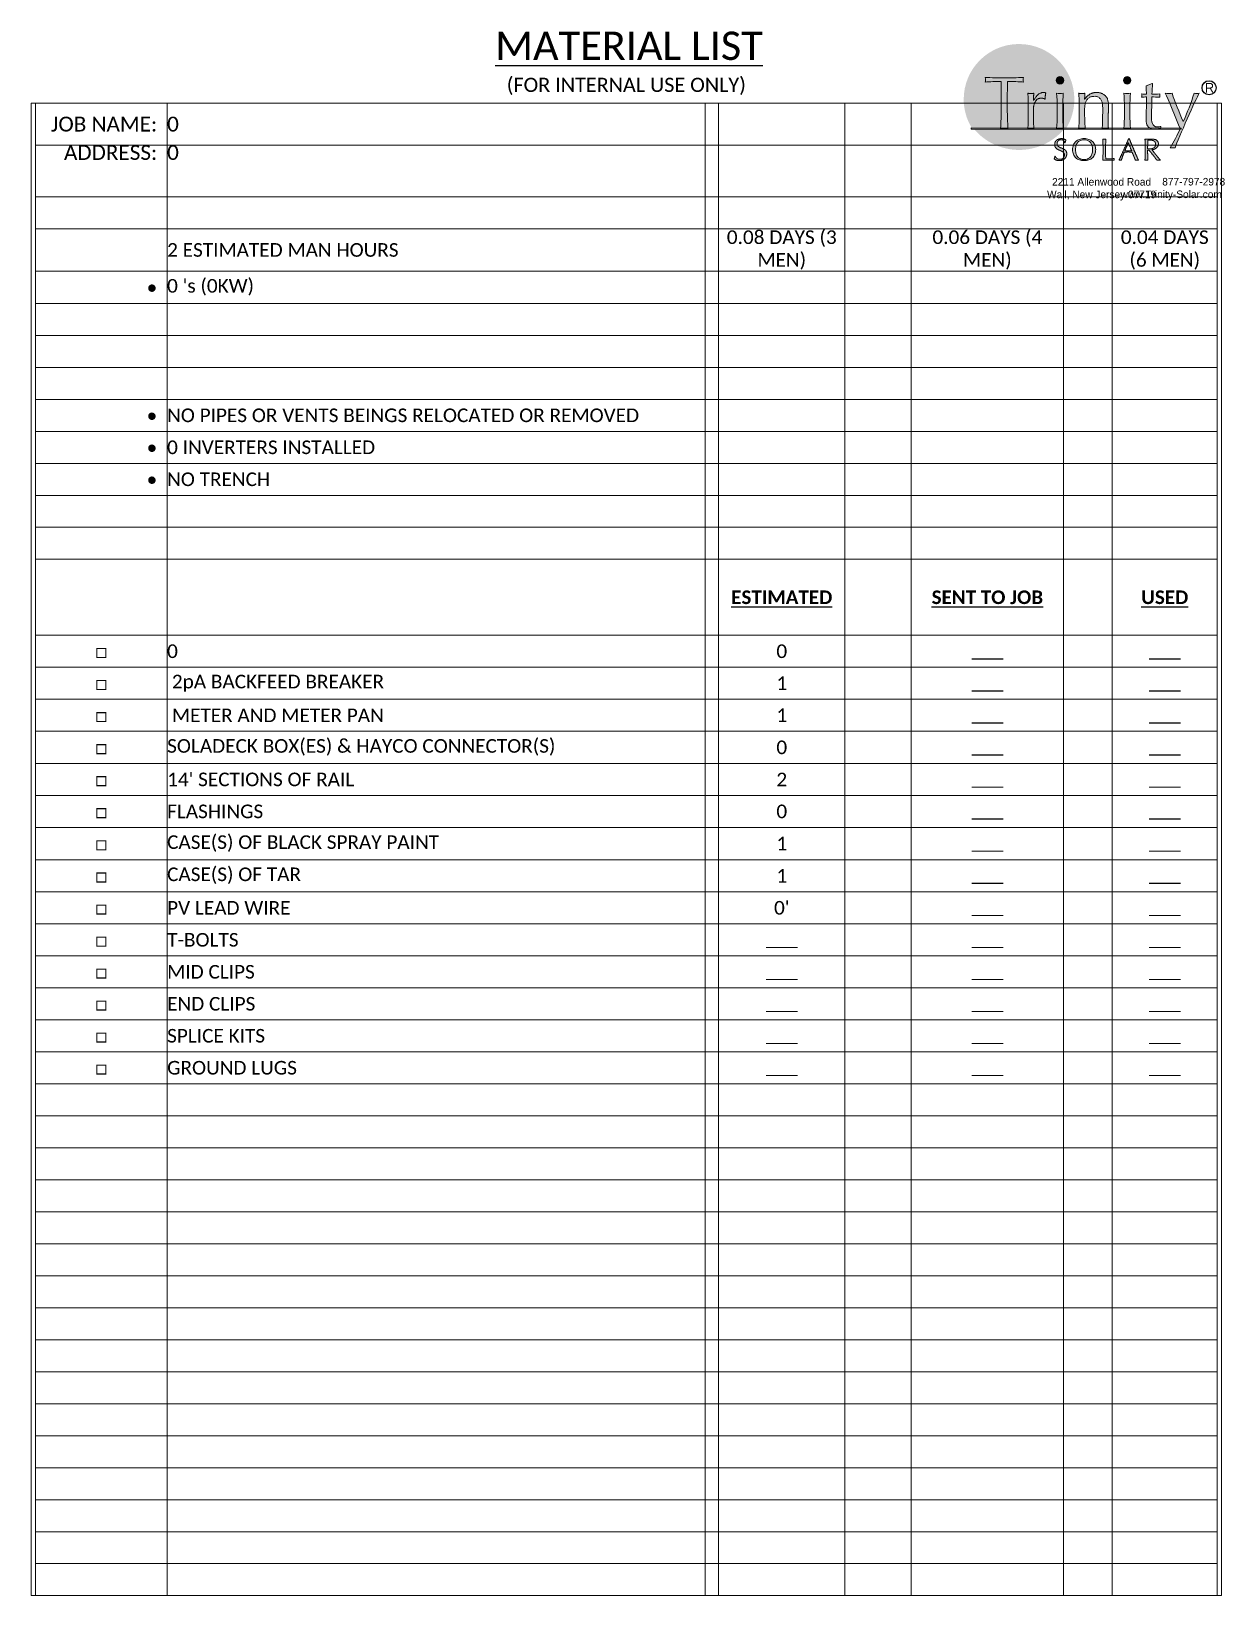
# Paper-space layout 'MATERIAL' of a CAD drawing. Header units: feet, sheet in inches. Extents: x 0.2 to 8.1, y 0.2 to 10.6.
# The model-space entities are those that its viewports show. They can reach past a viewport. Long polylines and large blocks are cut down to what shows.
import ezdxf

# ---------------------------------------------------------------- set-up
doc = ezdxf.new("R2010")
doc.units = ezdxf.units.FT
doc.header["$MEASUREMENT"] = 0
doc.layers.add('Z - TITLEBLOCK', color=7, linetype='Continuous')
doc.styles.get("Standard").update_dxf_attribs({"font": 'calibri.ttf'})
doc.styles.add('TITLE BBLOCK TEXT', font='ARIALUNI.TTF')

psp = doc.layouts.new('MATERIAL')

# ---------------------------------------------------------------- texts
at = {"attachment_point": 1}
for s, insert, char_height, width in [('\\pi1.5494;{\\LMATERIAL LIST}', (1.695, 10.558), 0.1875, 4.85844), ('\\pi1.5494;{\\LMATERIAL LIST}', (1.695, 10.558), 0.1875, 4.85844), ('\\pi0.42563;(FOR INTERNAL USE ONLY)', (2.895, 10.253), 0.09375, 2.42922)]:
    psp.add_mtext(s, dxfattribs=dict(at, insert=insert, char_height=char_height, width=width))
at = {"layer": 'Z - TITLEBLOCK', "attachment_point": 5, "style": 'TITLE BBLOCK TEXT'}
for s, insert, char_height, width, rotation in [('{\\fSakkal Majalla|b0|i0|c0|p2;R}', (7.964, 10.187), 0.06275, 2.27546, 359.9771), ('{\\fSakkal Majalla|b0|i0|c0|p2;2211 Allenwood Road                                             \\PWall, New Jersey 07719                           }', (7.251, 9.516), 0.04998, 1.8122, 359.9886), ('{\\fSakkal Majalla|b0|i0|c0|p2;                                         877-797-2978\\P                         www.Trinity-Solar.com}', (7.479, 9.517), 0.04998, 1.8122, 359.9886)]:
    psp.add_mtext(s, dxfattribs=dict(at, insert=insert, char_height=char_height, width=width, rotation=rotation))

msp = doc.modelspace()

# ---------------------------------------------------------------- blocks, each defined once
blk = doc.blocks.new('*T119')
at = {"layer": 'Defpoints', "color": 8, "linetype": 'ByBlock', "lineweight": 0, "transparency": 16777216}
for p, q in [((0, 0), (238.64, 0)), ((0, 0), (0, -301.43)), ((26.58, 0), (26.58, -301.43)), ((135.2, 0), (135.2, -301.43)), ((137.95, 0), (137.95, -301.43)), ((163.46, 0), (163.46, -301.43)), ((176.81, 0), (176.81, -301.43)), ((207.62, 0), (207.62, -301.43)), ((217.45, 0), (217.45, -301.43)), ((238.64, 0), (238.64, -301.43)), ((0, -8.44), (238.64, -8.44)), ((0, -18.89), (238.64, -18.89)), ((0, -25.35), (238.64, -25.35)), ((0, -33.92), (238.64, -33.92)), ((0, -40.43), (238.64, -40.43)), ((0, -46.89), (238.64, -46.89)), ((0, -53.35), (238.64, -53.35)), ((0, -59.81), (238.64, -59.81)), ((0, -66.27), (238.64, -66.27)), ((0, -72.73), (238.64, -72.73)), ((0, -79.19), (238.64, -79.19)), ((0, -85.65), (238.64, -85.65)), ((0, -92.11), (238.64, -92.11)), ((0, -107.46), (238.64, -107.46)), ((0, -113.92), (238.64, -113.92)), ((0, -120.39), (238.64, -120.39)), ((0, -126.85), (238.64, -126.85)), ((0, -133.35), (238.64, -133.35)), ((0, -139.81), (238.64, -139.81)), ((0, -146.27), (238.64, -146.27)), ((0, -152.78), (238.64, -152.78)), ((0, -159.28), (238.64, -159.28)), ((0, -165.75), (238.64, -165.75)), ((0, -172.21), (238.64, -172.21)), ((0, -178.67), (238.64, -178.67)), ((0, -185.13), (238.64, -185.13)), ((0, -191.59), (238.64, -191.59)), ((0, -198.05), (238.64, -198.05)), ((0, -204.51), (238.64, -204.51)), ((0, -210.97), (238.64, -210.97)), ((0, -217.43), (238.64, -217.43)), ((0, -223.9), (238.64, -223.9)), ((0, -230.36), (238.64, -230.36)), ((0, -236.82), (238.64, -236.82)), ((0, -243.28), (238.64, -243.28)), ((0, -249.74), (238.64, -249.74)), ((0, -256.2), (238.64, -256.2)), ((0, -262.66), (238.64, -262.66)), ((0, -269.12), (238.64, -269.12)), ((0, -275.58), (238.64, -275.58)), ((0, -282.05), (238.64, -282.05)), ((0, -288.51), (238.64, -288.51)), ((0, -294.97), (238.64, -294.97)), ((0, -301.43), (238.64, -301.43))]:
    blk.add_line(p, q, dxfattribs=at)
at = {"color": 0, "transparency": 16777216}
for s, insert, char_height, width, attachment_point in [('{\\fCalibri|b0|i0|c0;JOB NAME:', (24.58, -4.22), 3, 22.5823, 6), ('{\\fCalibri|b0|i0|c0;0', (26.58, -4.22), 3, 108.6174, 4), ('{\\fCalibri|b0|i0|c0;', (136.57, -4.22), 2.75, 2.75, 5), ('{\\fCalibri|b0|i0|c0;', (150.7, -4.22), 2.75, 25.5067, 5), ('{\\fCalibri|b0|i0|c0;', (170.14, -4.22), 2.75, 13.3575, 5), ('{\\fCalibri|b0|i0|c0;', (192.22, -4.22), 2.75, 30.8085, 5), ('{\\fCalibri|b0|i0|c0;', (212.53, -4.22), 2.75, 9.8234, 5), ('{\\fCalibri|b0|i0|c0;', (228.04, -4.22), 2.75, 21.1922, 5), ('{\\fCalibri|b0|i0|c0;ADDRESS:', (24.58, -8.44), 3, 22.5823, 3), ('{\\fCalibri|b0|i0|c0;0', (26.58, -8.44), 3, 108.6174, 1), ('{\\fCalibri|b0|i0|c0;', (136.57, -13.67), 2.75, 2.75, 5), ('{\\fCalibri|b0|i0|c0;', (150.7, -13.67), 2.75, 25.5067, 5), ('{\\fCalibri|b0|i0|c0;', (170.14, -13.67), 2.75, 13.3575, 5), ('{\\fCalibri|b0|i0|c0;', (192.22, -13.67), 2.75, 30.8085, 5), ('{\\fCalibri|b0|i0|c0;', (212.53, -13.67), 2.75, 9.8234, 5), ('{\\fCalibri|b0|i0|c0;', (228.04, -13.67), 2.75, 21.1922, 5), ('{\\fCalibri|b0|i0|c0;', (24.58, -22.12), 2.75, 22.5823, 6), ('{\\fCalibri|b0|i0|c0;', (26.58, -22.12), 2.75, 108.6174, 4), ('{\\fCalibri|b0|i0|c0;', (136.57, -22.12), 2.75, 2.75, 5), ('{\\fCalibri|b0|i0|c0;', (150.7, -22.12), 2.75, 25.5067, 5), ('{\\fCalibri|b0|i0|c0;', (170.14, -22.12), 2.75, 13.3575, 5), ('{\\fCalibri|b0|i0|c0;', (192.22, -22.12), 2.75, 30.8085, 5), ('{\\fCalibri|b0|i0|c0;', (212.53, -22.12), 2.75, 9.8234, 5), ('{\\fCalibri|b0|i0|c0;', (228.04, -22.12), 2.75, 21.1922, 5), ('{\\fCalibri|b0|i0|c0;2 ESTIMATED MAN HOURS', (26.58, -29.64), 2.75, 108.6174, 4), ('{\\fCalibri|b0|i0|c0;0.08 DAYS (3 MEN)', (150.7, -29.64), 2.75, 25.5067, 5), ('{\\fCalibri|b0|i0|c0;0.06 DAYS (4 MEN)', (192.22, -29.64), 2.75, 30.8085, 5), ('{\\fCalibri|b0|i0|c0;0.04 DAYS (6 MEN)', (228.04, -29.64), 2.75, 21.1922, 5), ('{\\fCalibri|b0|i0|c0;', (24.58, -29.64), 2.75, 22.5823, 6), ('{\\fCalibri|b0|i0|c0;', (136.57, -29.64), 2.75, 2.75, 5), ('{\\fCalibri|b0|i0|c0;', (170.14, -29.64), 2.75, 13.3575, 5), ('{\\fCalibri|b0|i0|c0;', (212.53, -29.64), 2.75, 9.8234, 5), ('{\\fCalibri|b0|i0|c0;•', (24.58, -37.17), 2.75, 22.5823, 6), ("{\\fCalibri|b0|i0|c0;0 's (0KW)", (26.58, -37.17), 2.75, 108.6174, 4), ('{\\fCalibri|b0|i0|c0;', (136.57, -37.17), 2.75, 2.75, 5), ('{\\fCalibri|b0|i0|c0;', (150.7, -37.17), 2.75, 25.5067, 5), ('{\\fCalibri|b0|i0|c0;', (170.14, -37.17), 2.75, 13.3575, 5), ('{\\fCalibri|b0|i0|c0;', (192.22, -37.17), 2.75, 30.8085, 5), ('{\\fCalibri|b0|i0|c0;', (212.53, -37.17), 2.75, 9.8234, 5), ('{\\fCalibri|b0|i0|c0;', (228.04, -37.17), 2.75, 21.1922, 5), ('{\\fCalibri|b0|i0|c0;', (24.58, -43.66), 2.75, 22.5823, 6), ('{\\fCalibri|b0|i0|c0;', (26.58, -43.66), 2.75, 108.6174, 4), ('{\\fCalibri|b0|i0|c0;', (136.57, -43.66), 2.75, 2.75, 5), ('{\\fCalibri|b0|i0|c0;', (150.7, -43.66), 2.75, 25.5067, 5), ('{\\fCalibri|b0|i0|c0;', (170.14, -43.66), 2.75, 13.3575, 5), ('{\\fCalibri|b0|i0|c0;', (192.22, -43.66), 2.75, 30.8085, 5), ('{\\fCalibri|b0|i0|c0;', (212.53, -43.66), 2.75, 9.8234, 5), ('{\\fCalibri|b0|i0|c0;', (228.04, -43.66), 2.75, 21.1922, 5), ('{\\fCalibri|b0|i0|c0;', (24.58, -50.12), 2.75, 22.5823, 6), ('{\\fCalibri|b0|i0|c0;', (26.58, -50.12), 2.75, 108.6174, 4), ('{\\fCalibri|b0|i0|c0;', (136.57, -50.12), 2.75, 2.75, 5), ('{\\fCalibri|b0|i0|c0;', (150.7, -50.12), 2.75, 25.5067, 5), ('{\\fCalibri|b0|i0|c0;', (170.14, -50.12), 2.75, 13.3575, 5), ('{\\fCalibri|b0|i0|c0;', (192.22, -50.12), 2.75, 30.8085, 5), ('{\\fCalibri|b0|i0|c0;', (212.53, -50.12), 2.75, 9.8234, 5), ('{\\fCalibri|b0|i0|c0;', (228.04, -50.12), 2.75, 21.1922, 5), ('{\\fCalibri|b0|i0|c0;', (24.58, -56.58), 2.75, 22.5823, 6), ('{\\fCalibri|b0|i0|c0;', (26.58, -56.58), 2.75, 108.6174, 4), ('{\\fCalibri|b0|i0|c0;', (136.57, -56.58), 2.75, 2.75, 5), ('{\\fCalibri|b0|i0|c0;', (150.7, -56.58), 2.75, 25.5067, 5), ('{\\fCalibri|b0|i0|c0;', (170.14, -56.58), 2.75, 13.3575, 5), ('{\\fCalibri|b0|i0|c0;', (192.22, -56.58), 2.75, 30.8085, 5), ('{\\fCalibri|b0|i0|c0;', (212.53, -56.58), 2.75, 9.8234, 5), ('{\\fCalibri|b0|i0|c0;', (228.04, -56.58), 2.75, 21.1922, 5), ('{\\fCalibri|b0|i0|c0;•', (24.58, -63.04), 2.75, 22.5823, 6), ('{\\fCalibri|b0|i0|c0;NO PIPES OR VENTS BEINGS RELOCATED OR REMOVED', (26.58, -63.04), 2.75, 108.6174, 4), ('{\\fCalibri|b0|i0|c0;', (136.57, -63.04), 2.75, 2.75, 5), ('{\\fCalibri|b0|i0|c0;', (150.7, -63.04), 2.75, 25.5067, 5), ('{\\fCalibri|b0|i0|c0;', (170.14, -63.04), 2.75, 13.3575, 5), ('{\\fCalibri|b0|i0|c0;', (192.22, -63.04), 2.75, 30.8085, 5), ('{\\fCalibri|b0|i0|c0;', (212.53, -63.04), 2.75, 9.8234, 5), ('{\\fCalibri|b0|i0|c0;', (228.04, -63.04), 2.75, 21.1922, 5), ('{\\fCalibri|b0|i0|c0;•', (24.58, -69.5), 2.75, 22.5823, 6), ('{\\fCalibri|b0|i0|c0;0 INVERTERS INSTALLED ', (26.58, -69.5), 2.75, 108.6174, 4), ('{\\fCalibri|b0|i0|c0;', (136.57, -69.5), 2.75, 2.75, 5), ('{\\fCalibri|b0|i0|c0;', (150.7, -69.5), 2.75, 25.5067, 5), ('{\\fCalibri|b0|i0|c0;', (170.14, -69.5), 2.75, 13.3575, 5), ('{\\fCalibri|b0|i0|c0;', (192.22, -69.5), 2.75, 30.8085, 5), ('{\\fCalibri|b0|i0|c0;', (212.53, -69.5), 2.75, 9.8234, 5), ('{\\fCalibri|b0|i0|c0;', (228.04, -69.5), 2.75, 21.1922, 5), ('{\\fCalibri|b0|i0|c0;•', (24.58, -75.96), 2.75, 22.5823, 6), ('{\\fCalibri|b0|i0|c0;NO TRENCH', (26.58, -75.96), 2.75, 108.6174, 4), ('{\\fCalibri|b0|i0|c0;', (136.57, -75.96), 2.75, 2.75, 5), ('{\\fCalibri|b0|i0|c0;', (150.7, -75.96), 2.75, 25.5067, 5), ('{\\fCalibri|b0|i0|c0;', (170.14, -75.96), 2.75, 13.3575, 5), ('{\\fCalibri|b0|i0|c0;', (192.22, -75.96), 2.75, 30.8085, 5), ('{\\fCalibri|b0|i0|c0;', (212.53, -75.96), 2.75, 9.8234, 5), ('{\\fCalibri|b0|i0|c0;', (228.04, -75.96), 2.75, 21.1922, 5), ('{\\fCalibri|b0|i0|c0;', (24.58, -82.42), 2.75, 22.5823, 6), ('{\\fCalibri|b0|i0|c0;', (26.58, -82.42), 2.75, 108.6174, 4), ('{\\fCalibri|b0|i0|c0;', (136.57, -82.42), 2.75, 2.75, 5), ('{\\fCalibri|b0|i0|c0;', (150.7, -82.42), 2.75, 25.5067, 5), ('{\\fCalibri|b0|i0|c0;', (170.14, -82.42), 2.75, 13.3575, 5), ('{\\fCalibri|b0|i0|c0;', (192.22, -82.42), 2.75, 30.8085, 5), ('{\\fCalibri|b0|i0|c0;', (212.53, -82.42), 2.75, 9.8234, 5), ('{\\fCalibri|b0|i0|c0;', (228.04, -82.42), 2.75, 21.1922, 5), ('{\\fCalibri|b0|i0|c0;', (24.58, -88.88), 2.75, 22.5823, 6), ('{\\fCalibri|b0|i0|c0;', (26.58, -88.88), 2.75, 108.6174, 4), ('{\\fCalibri|b0|i0|c0;', (136.57, -88.88), 2.75, 2.75, 5), ('{\\fCalibri|b0|i0|c0;', (150.7, -88.88), 2.75, 25.5067, 5), ('{\\fCalibri|b0|i0|c0;', (170.14, -88.88), 2.75, 13.3575, 5), ('{\\fCalibri|b0|i0|c0;', (192.22, -88.88), 2.75, 30.8085, 5), ('{\\fCalibri|b0|i0|c0;', (212.53, -88.88), 2.75, 9.8234, 5), ('{\\fCalibri|b0|i0|c0;', (228.04, -88.88), 2.75, 21.1922, 5), ('{\\fCalibri|b0|i0|c0;', (13.29, -99.79), 2.75, 22.5823, 5), ('{\\fCalibri|b0|i0|c0;', (26.58, -99.79), 2.75, 108.6174, 4), ('{\\fCalibri|b0|i0|c0;', (136.57, -99.79), 2.75, 2.75, 5), ('{\\fCalibri|b1|i0|c0;\\LESTIMATED', (150.7, -99.79), 2.75, 25.5067, 5), ('{\\fCalibri|b0|i0|c0;', (170.14, -99.79), 2.75, 13.3575, 5), ('{\\fCalibri|b1|i0|c0;\\LSENT TO JOB', (192.22, -99.79), 2.75, 30.8085, 5), ('{\\fCalibri|b0|i0|c0;', (212.53, -99.79), 2.75, 9.8234, 5), ('{\\fCalibri|b1|i0|c0;\\LUSED', (228.04, -99.79), 2.75, 21.1922, 5), ('{\\fCalibri|b0|i0|c0;□', (13.29, -110.69), 2.75, 22.5823, 5), ('{\\fCalibri|b0|i0|c0;0', (26.58, -110.69), 2.75, 108.6174, 4), ('{\\fCalibri|b0|i0|c0;0', (150.7, -110.69), 2.75, 25.5067, 5), ('{\\fCalibri|b0|i0|c0;', (136.57, -110.69), 2.75, 2.75, 5), ('{\\fCalibri|b0|i0|c0;', (170.14, -110.69), 2.75, 13.3575, 5), ('{\\fCalibri|b0|i0|c0;___', (192.22, -110.69), 2.75, 30.8085, 5), ('{\\fCalibri|b0|i0|c0;', (212.53, -110.69), 2.75, 9.8234, 5), ('{\\fCalibri|b0|i0|c0;___', (228.04, -110.69), 2.75, 21.1922, 5), ('{\\fCalibri|b0|i0|c0;□', (13.29, -117.15), 2.75, 22.5823, 5), ('{\\fCalibri|b0|i0|c0; 2pA BACKFEED BREAKER', (26.58, -117.15), 2.75, 108.6174, 4), ('{\\fCalibri|b0|i0|c0;1', (150.7, -117.15), 2.75, 25.5067, 5), ('{\\fCalibri|b0|i0|c0;', (136.57, -117.15), 2.75, 2.75, 5), ('{\\fCalibri|b0|i0|c0;', (170.14, -117.15), 2.75, 13.3575, 5), ('{\\fCalibri|b0|i0|c0;___', (192.22, -117.15), 2.75, 30.8085, 5), ('{\\fCalibri|b0|i0|c0;', (212.53, -117.15), 2.75, 9.8234, 5), ('{\\fCalibri|b0|i0|c0;___', (228.04, -117.15), 2.75, 21.1922, 5), ('{\\fCalibri|b0|i0|c0;□', (13.29, -123.62), 2.75, 22.5823, 5), ('{\\fCalibri|b0|i0|c0; METER AND METER PAN', (26.58, -123.62), 2.75, 108.6174, 4), ('{\\fCalibri|b0|i0|c0;1', (150.7, -123.62), 2.75, 25.5067, 5), ('{\\fCalibri|b0|i0|c0;', (136.57, -123.62), 2.75, 2.75, 5), ('{\\fCalibri|b0|i0|c0;', (170.14, -123.62), 2.75, 13.3575, 5), ('{\\fCalibri|b0|i0|c0;___', (192.22, -123.62), 2.75, 30.8085, 5), ('{\\fCalibri|b0|i0|c0;', (212.53, -123.62), 2.75, 9.8234, 5), ('{\\fCalibri|b0|i0|c0;___', (228.04, -123.62), 2.75, 21.1922, 5), ('{\\fCalibri|b0|i0|c0;□', (13.29, -130.1), 2.75, 22.5823, 5), ('{\\fCalibri|b0|i0|c0;SOLADECK BOX(ES) & HAYCO CONNECTOR(S)', (26.58, -130.1), 2.75, 108.6174, 4), ('{\\fCalibri|b0|i0|c0;0', (150.7, -130.1), 2.75, 25.5067, 5), ('{\\fCalibri|b0|i0|c0;', (136.57, -130.1), 2.75, 2.75, 5), ('{\\fCalibri|b0|i0|c0;', (170.14, -130.1), 2.75, 13.3575, 5), ('{\\fCalibri|b0|i0|c0;___', (192.22, -130.1), 2.75, 30.8085, 5), ('{\\fCalibri|b0|i0|c0;', (212.53, -130.1), 2.75, 9.8234, 5), ('{\\fCalibri|b0|i0|c0;___', (228.04, -130.1), 2.75, 21.1922, 5), ("{\\fCalibri|b0|i0|c0;14' SECTIONS OF RAIL", (26.58, -136.58), 2.75, 108.6174, 4), ('{\\fCalibri|b0|i0|c0;2', (150.7, -136.58), 2.75, 25.5067, 5), ('{\\fCalibri|b0|i0|c0;□', (13.29, -136.58), 2.75, 22.5823, 5), ('{\\fCalibri|b0|i0|c0;', (136.57, -136.58), 2.75, 2.75, 5), ('{\\fCalibri|b0|i0|c0;', (170.14, -136.58), 2.75, 13.3575, 5), ('{\\fCalibri|b0|i0|c0;___', (192.22, -136.58), 2.75, 30.8085, 5), ('{\\fCalibri|b0|i0|c0;', (212.53, -136.58), 2.75, 9.8234, 5), ('{\\fCalibri|b0|i0|c0;___', (228.04, -136.58), 2.75, 21.1922, 5), ('{\\fCalibri|b0|i0|c0;FLASHINGS', (26.58, -143.04), 2.75, 108.6174, 4), ('{\\fCalibri|b0|i0|c0;0', (150.7, -143.04), 2.75, 25.5067, 5), ('{\\fCalibri|b0|i0|c0;□', (13.29, -143.04), 2.75, 22.5823, 5), ('{\\fCalibri|b0|i0|c0;', (136.57, -143.04), 2.75, 2.75, 5), ('{\\fCalibri|b0|i0|c0;', (170.14, -143.04), 2.75, 13.3575, 5), ('{\\fCalibri|b0|i0|c0;___', (192.22, -143.04), 2.75, 30.8085, 5), ('{\\fCalibri|b0|i0|c0;', (212.53, -143.04), 2.75, 9.8234, 5), ('{\\fCalibri|b0|i0|c0;___', (228.04, -143.04), 2.75, 21.1922, 5), ('{\\fCalibri|b0|i0|c0;CASE(S) OF BLACK SPRAY PAINT', (26.58, -149.53), 2.75, 108.6174, 4), ('{\\fCalibri|b0|i0|c0;1', (150.7, -149.53), 2.75, 25.5067, 5), ('{\\fCalibri|b0|i0|c0;□', (13.29, -149.53), 2.75, 22.5823, 5), ('{\\fCalibri|b0|i0|c0;', (136.57, -149.53), 2.75, 2.75, 5), ('{\\fCalibri|b0|i0|c0;', (170.14, -149.53), 2.75, 13.3575, 5), ('{\\fCalibri|b0|i0|c0;___', (192.22, -149.53), 2.75, 30.8085, 5), ('{\\fCalibri|b0|i0|c0;', (212.53, -149.53), 2.75, 9.8234, 5), ('{\\fCalibri|b0|i0|c0;___', (228.04, -149.53), 2.75, 21.1922, 5), ('{\\fCalibri|b0|i0|c0;CASE(S) OF TAR', (26.58, -156.03), 2.75, 108.6174, 4), ('{\\fCalibri|b0|i0|c0;1', (150.7, -156.03), 2.75, 25.5067, 5), ('{\\fCalibri|b0|i0|c0;□', (13.29, -156.03), 2.75, 22.5823, 5), ('{\\fCalibri|b0|i0|c0;', (136.57, -156.03), 2.75, 2.75, 5), ('{\\fCalibri|b0|i0|c0;', (170.14, -156.03), 2.75, 13.3575, 5), ('{\\fCalibri|b0|i0|c0;___', (192.22, -156.03), 2.75, 30.8085, 5), ('{\\fCalibri|b0|i0|c0;', (212.53, -156.03), 2.75, 9.8234, 5), ('{\\fCalibri|b0|i0|c0;___', (228.04, -156.03), 2.75, 21.1922, 5), ('{\\fCalibri|b0|i0|c0;PV LEAD WIRE', (26.58, -162.51), 2.75, 108.6174, 4), ("{\\fCalibri|b0|i0|c0;0'", (150.7, -162.51), 2.75, 25.5067, 5), ('{\\fCalibri|b0|i0|c0;□', (13.29, -162.51), 2.75, 22.5823, 5), ('{\\fCalibri|b0|i0|c0;', (136.57, -162.51), 2.75, 2.75, 5), ('{\\fCalibri|b0|i0|c0;', (170.14, -162.51), 2.75, 13.3575, 5), ('{\\fCalibri|b0|i0|c0;___', (192.22, -162.51), 2.75, 30.8085, 5), ('{\\fCalibri|b0|i0|c0;', (212.53, -162.51), 2.75, 9.8234, 5), ('{\\fCalibri|b0|i0|c0;___', (228.04, -162.51), 2.75, 21.1922, 5), ('{\\fCalibri|b0|i0|c0;□', (13.29, -168.98), 2.75, 22.5823, 5), ('{\\fCalibri|b0|i0|c0;T-BOLTS', (26.58, -168.98), 2.75, 108.6174, 4), ('{\\fCalibri|b0|i0|c0;', (136.57, -168.98), 2.75, 2.75, 5), ('{\\fCalibri|b0|i0|c0;___', (150.7, -168.98), 2.75, 25.5067, 5), ('{\\fCalibri|b0|i0|c0;', (170.14, -168.98), 2.75, 13.3575, 5), ('{\\fCalibri|b0|i0|c0;___', (192.22, -168.98), 2.75, 30.8085, 5), ('{\\fCalibri|b0|i0|c0;', (212.53, -168.98), 2.75, 9.8234, 5), ('{\\fCalibri|b0|i0|c0;___', (228.04, -168.98), 2.75, 21.1922, 5), ('{\\fCalibri|b0|i0|c0;□', (13.29, -175.44), 2.75, 22.5823, 5), ('{\\fCalibri|b0|i0|c0;MID CLIPS', (26.58, -175.44), 2.75, 108.6174, 4), ('{\\fCalibri|b0|i0|c0;', (136.57, -175.44), 2.75, 2.75, 5), ('{\\fCalibri|b0|i0|c0;___', (150.7, -175.44), 2.75, 25.5067, 5), ('{\\fCalibri|b0|i0|c0;', (170.14, -175.44), 2.75, 13.3575, 5), ('{\\fCalibri|b0|i0|c0;___', (192.22, -175.44), 2.75, 30.8085, 5), ('{\\fCalibri|b0|i0|c0;', (212.53, -175.44), 2.75, 9.8234, 5), ('{\\fCalibri|b0|i0|c0;___', (228.04, -175.44), 2.75, 21.1922, 5), ('{\\fCalibri|b0|i0|c0;□', (13.29, -181.9), 2.75, 22.5823, 5), ('{\\fCalibri|b0|i0|c0;END CLIPS', (26.58, -181.9), 2.75, 108.6174, 4), ('{\\fCalibri|b0|i0|c0;', (136.57, -181.9), 2.75, 2.75, 5), ('{\\fCalibri|b0|i0|c0;', (170.14, -181.9), 2.75, 13.3575, 5), ('{\\fCalibri|b0|i0|c0;', (212.53, -181.9), 2.75, 9.8234, 5), ('{\\fCalibri|b0|i0|c0;___', (150.7, -181.9), 2.75, 25.5067, 5), ('{\\fCalibri|b0|i0|c0;___', (192.22, -181.9), 2.75, 30.8085, 5), ('{\\fCalibri|b0|i0|c0;___', (228.04, -181.9), 2.75, 21.1922, 5), ('{\\fCalibri|b0|i0|c0;□', (13.29, -188.36), 2.75, 22.5823, 5), ('{\\fCalibri|b0|i0|c0;SPLICE KITS', (26.58, -188.36), 2.75, 108.6174, 4), ('{\\fCalibri|b0|i0|c0;', (136.57, -188.36), 2.75, 2.75, 5), ('{\\fCalibri|b0|i0|c0;', (170.14, -188.36), 2.75, 13.3575, 5), ('{\\fCalibri|b0|i0|c0;', (212.53, -188.36), 2.75, 9.8234, 5), ('{\\fCalibri|b0|i0|c0;___', (150.7, -188.36), 2.75, 25.5067, 5), ('{\\fCalibri|b0|i0|c0;___', (192.22, -188.36), 2.75, 30.8085, 5), ('{\\fCalibri|b0|i0|c0;___', (228.04, -188.36), 2.75, 21.1922, 5), ('{\\fCalibri|b0|i0|c0;□', (13.29, -194.82), 2.75, 22.5823, 5), ('{\\fCalibri|b0|i0|c0;GROUND LUGS', (26.58, -194.82), 2.75, 108.6174, 4), ('{\\fCalibri|b0|i0|c0;', (136.57, -194.82), 2.75, 2.75, 5), ('{\\fCalibri|b0|i0|c0;', (170.14, -194.82), 2.75, 13.3575, 5), ('{\\fCalibri|b0|i0|c0;', (212.53, -194.82), 2.75, 9.8234, 5), ('{\\fCalibri|b0|i0|c0;___', (150.7, -194.82), 2.75, 25.5067, 5), ('{\\fCalibri|b0|i0|c0;___', (192.22, -194.82), 2.75, 30.8085, 5), ('{\\fCalibri|b0|i0|c0;___', (228.04, -194.82), 2.75, 21.1922, 5), ('{\\fCalibri|b0|i0|c0;', (13.29, -201.28), 2.75, 22.5823, 5), ('{\\fCalibri|b0|i0|c0;', (26.58, -201.28), 2.75, 108.6174, 4), ('{\\fCalibri|b0|i0|c0;', (136.57, -201.28), 2.75, 2.75, 5), ('{\\fCalibri|b0|i0|c0;', (150.7, -201.28), 2.75, 25.5067, 5), ('{\\fCalibri|b0|i0|c0;', (170.14, -201.28), 2.75, 13.3575, 5), ('{\\fCalibri|b0|i0|c0;', (192.22, -201.28), 2.75, 30.8085, 5), ('{\\fCalibri|b0|i0|c0;', (212.53, -201.28), 2.75, 9.8234, 5), ('{\\fCalibri|b0|i0|c0;', (228.04, -201.28), 2.75, 21.1922, 5), ('{\\fCalibri|b0|i0|c0;', (13.29, -207.74), 2.75, 22.5823, 5), ('{\\fCalibri|b0|i0|c0;', (26.58, -207.74), 2.75, 108.6174, 4), ('{\\fCalibri|b0|i0|c0;', (136.57, -207.74), 2.75, 2.75, 5), ('{\\fCalibri|b0|i0|c0;', (150.7, -207.74), 2.75, 25.5067, 5), ('{\\fCalibri|b0|i0|c0;', (170.14, -207.74), 2.75, 13.3575, 5), ('{\\fCalibri|b0|i0|c0;', (192.22, -207.74), 2.75, 30.8085, 5), ('{\\fCalibri|b0|i0|c0;', (212.53, -207.74), 2.75, 9.8234, 5), ('{\\fCalibri|b0|i0|c0;', (228.04, -207.74), 2.75, 21.1922, 5), ('{\\fCalibri|b0|i0|c0;', (13.29, -214.2), 2.75, 22.5823, 5), ('{\\fCalibri|b0|i0|c0;', (26.58, -214.2), 2.75, 108.6174, 4), ('{\\fCalibri|b0|i0|c0;', (136.57, -214.2), 2.75, 2.75, 5), ('{\\fCalibri|b0|i0|c0;', (150.7, -214.2), 2.75, 25.5067, 5), ('{\\fCalibri|b0|i0|c0;', (170.14, -214.2), 2.75, 13.3575, 5), ('{\\fCalibri|b0|i0|c0;', (192.22, -214.2), 2.75, 30.8085, 5), ('{\\fCalibri|b0|i0|c0;', (212.53, -214.2), 2.75, 9.8234, 5), ('{\\fCalibri|b0|i0|c0;', (228.04, -214.2), 2.75, 21.1922, 5), ('{\\fCalibri|b0|i0|c0;', (13.29, -220.66), 2.75, 22.5823, 5), ('{\\fCalibri|b0|i0|c0;', (26.58, -220.66), 2.75, 108.6174, 4), ('{\\fCalibri|b0|i0|c0;', (136.57, -220.66), 2.75, 2.75, 5), ('{\\fCalibri|b0|i0|c0;', (150.7, -220.66), 2.75, 25.5067, 5), ('{\\fCalibri|b0|i0|c0;', (170.14, -220.66), 2.75, 13.3575, 5), ('{\\fCalibri|b0|i0|c0;', (192.22, -220.66), 2.75, 30.8085, 5), ('{\\fCalibri|b0|i0|c0;', (212.53, -220.66), 2.75, 9.8234, 5), ('{\\fCalibri|b0|i0|c0;', (228.04, -220.66), 2.75, 21.1922, 5), ('{\\fCalibri|b0|i0|c0;', (13.29, -227.13), 2.75, 22.5823, 5), ('{\\fCalibri|b0|i0|c0;', (26.58, -227.13), 2.75, 108.6174, 4), ('{\\fCalibri|b0|i0|c0;', (136.57, -227.13), 2.75, 2.75, 5), ('{\\fCalibri|b0|i0|c0;', (150.7, -227.13), 2.75, 25.5067, 5), ('{\\fCalibri|b0|i0|c0;', (170.14, -227.13), 2.75, 13.3575, 5), ('{\\fCalibri|b0|i0|c0;', (192.22, -227.13), 2.75, 30.8085, 5), ('{\\fCalibri|b0|i0|c0;', (212.53, -227.13), 2.75, 9.8234, 5), ('{\\fCalibri|b0|i0|c0;', (228.04, -227.13), 2.75, 21.1922, 5), ('{\\fCalibri|b0|i0|c0;', (13.29, -233.59), 2.75, 22.5823, 5), ('{\\fCalibri|b0|i0|c0;', (26.58, -233.59), 2.75, 108.6174, 4), ('{\\fCalibri|b0|i0|c0;', (136.57, -233.59), 2.75, 2.75, 5), ('{\\fCalibri|b0|i0|c0;', (150.7, -233.59), 2.75, 25.5067, 5), ('{\\fCalibri|b0|i0|c0;', (170.14, -233.59), 2.75, 13.3575, 5), ('{\\fCalibri|b0|i0|c0;', (192.22, -233.59), 2.75, 30.8085, 5), ('{\\fCalibri|b0|i0|c0;', (212.53, -233.59), 2.75, 9.8234, 5), ('{\\fCalibri|b0|i0|c0;', (228.04, -233.59), 2.75, 21.1922, 5), ('{\\fCalibri|b0|i0|c0;', (13.29, -240.05), 2.75, 22.5823, 5), ('{\\fCalibri|b0|i0|c0;', (26.58, -240.05), 2.75, 108.6174, 4), ('{\\fCalibri|b0|i0|c0;', (136.57, -240.05), 2.75, 2.75, 5), ('{\\fCalibri|b0|i0|c0;', (150.7, -240.05), 2.75, 25.5067, 5), ('{\\fCalibri|b0|i0|c0;', (170.14, -240.05), 2.75, 13.3575, 5), ('{\\fCalibri|b0|i0|c0;', (192.22, -240.05), 2.75, 30.8085, 5), ('{\\fCalibri|b0|i0|c0;', (212.53, -240.05), 2.75, 9.8234, 5), ('{\\fCalibri|b0|i0|c0;', (228.04, -240.05), 2.75, 21.1922, 5), ('{\\fCalibri|b0|i0|c0;', (13.29, -246.51), 2.75, 22.5823, 5), ('{\\fCalibri|b0|i0|c0;', (26.58, -246.51), 2.75, 108.6174, 4), ('{\\fCalibri|b0|i0|c0;', (136.57, -246.51), 2.75, 2.75, 5), ('{\\fCalibri|b0|i0|c0;', (150.7, -246.51), 2.75, 25.5067, 5), ('{\\fCalibri|b0|i0|c0;', (170.14, -246.51), 2.75, 13.3575, 5), ('{\\fCalibri|b0|i0|c0;', (192.22, -246.51), 2.75, 30.8085, 5), ('{\\fCalibri|b0|i0|c0;', (212.53, -246.51), 2.75, 9.8234, 5), ('{\\fCalibri|b0|i0|c0;', (228.04, -246.51), 2.75, 21.1922, 5), ('{\\fCalibri|b0|i0|c0;', (13.29, -252.97), 2.75, 22.5823, 5), ('{\\fCalibri|b0|i0|c0;', (26.58, -252.97), 2.75, 108.6174, 4), ('{\\fCalibri|b0|i0|c0;', (136.57, -252.97), 2.75, 2.75, 5), ('{\\fCalibri|b0|i0|c0;', (150.7, -252.97), 2.75, 25.5067, 5), ('{\\fCalibri|b0|i0|c0;', (170.14, -252.97), 2.75, 13.3575, 5), ('{\\fCalibri|b0|i0|c0;', (192.22, -252.97), 2.75, 30.8085, 5), ('{\\fCalibri|b0|i0|c0;', (212.53, -252.97), 2.75, 9.8234, 5), ('{\\fCalibri|b0|i0|c0;', (228.04, -252.97), 2.75, 21.1922, 5), ('{\\fCalibri|b0|i0|c0;', (13.29, -259.43), 2.75, 22.5823, 5), ('{\\fCalibri|b0|i0|c0;', (26.58, -259.43), 2.75, 108.6174, 4), ('{\\fCalibri|b0|i0|c0;', (136.57, -259.43), 2.75, 2.75, 5), ('{\\fCalibri|b0|i0|c0;', (150.7, -259.43), 2.75, 25.5067, 5), ('{\\fCalibri|b0|i0|c0;', (170.14, -259.43), 2.75, 13.3575, 5), ('{\\fCalibri|b0|i0|c0;', (192.22, -259.43), 2.75, 30.8085, 5), ('{\\fCalibri|b0|i0|c0;', (212.53, -259.43), 2.75, 9.8234, 5), ('{\\fCalibri|b0|i0|c0;', (228.04, -259.43), 2.75, 21.1922, 5), ('{\\fCalibri|b0|i0|c0;', (13.29, -265.89), 2.75, 22.5823, 5), ('{\\fCalibri|b0|i0|c0;', (26.58, -265.89), 2.75, 108.6174, 4), ('{\\fCalibri|b0|i0|c0;', (136.57, -265.89), 2.75, 2.75, 5), ('{\\fCalibri|b0|i0|c0;', (150.7, -265.89), 2.75, 25.5067, 5), ('{\\fCalibri|b0|i0|c0;', (170.14, -265.89), 2.75, 13.3575, 5), ('{\\fCalibri|b0|i0|c0;', (192.22, -265.89), 2.75, 30.8085, 5), ('{\\fCalibri|b0|i0|c0;', (212.53, -265.89), 2.75, 9.8234, 5), ('{\\fCalibri|b0|i0|c0;', (228.04, -265.89), 2.75, 21.1922, 5), ('{\\fCalibri|b0|i0|c0;', (13.29, -272.35), 2.75, 22.5823, 5), ('{\\fCalibri|b0|i0|c0;', (26.58, -272.35), 2.75, 108.6174, 4), ('{\\fCalibri|b0|i0|c0;', (136.57, -272.35), 2.75, 2.75, 5), ('{\\fCalibri|b0|i0|c0;', (150.7, -272.35), 2.75, 25.5067, 5), ('{\\fCalibri|b0|i0|c0;', (170.14, -272.35), 2.75, 13.3575, 5), ('{\\fCalibri|b0|i0|c0;', (192.22, -272.35), 2.75, 30.8085, 5), ('{\\fCalibri|b0|i0|c0;', (212.53, -272.35), 2.75, 9.8234, 5), ('{\\fCalibri|b0|i0|c0;', (228.04, -272.35), 2.75, 21.1922, 5), ('{\\fCalibri|b0|i0|c0;', (13.29, -278.81), 2.75, 22.5823, 5), ('{\\fCalibri|b0|i0|c0;', (26.58, -278.81), 2.75, 108.6174, 4), ('{\\fCalibri|b0|i0|c0;', (136.57, -278.81), 2.75, 2.75, 5), ('{\\fCalibri|b0|i0|c0;', (150.7, -278.81), 2.75, 25.5067, 5), ('{\\fCalibri|b0|i0|c0;', (170.14, -278.81), 2.75, 13.3575, 5), ('{\\fCalibri|b0|i0|c0;', (192.22, -278.81), 2.75, 30.8085, 5), ('{\\fCalibri|b0|i0|c0;', (212.53, -278.81), 2.75, 9.8234, 5), ('{\\fCalibri|b0|i0|c0;', (228.04, -278.81), 2.75, 21.1922, 5), ('{\\fCalibri|b0|i0|c0;', (13.29, -285.28), 2.75, 22.5823, 5), ('{\\fCalibri|b0|i0|c0;', (26.58, -285.28), 2.75, 108.6174, 4), ('{\\fCalibri|b0|i0|c0;', (136.57, -285.28), 2.75, 2.75, 5), ('{\\fCalibri|b0|i0|c0;', (150.7, -285.28), 2.75, 25.5067, 5), ('{\\fCalibri|b0|i0|c0;', (170.14, -285.28), 2.75, 13.3575, 5), ('{\\fCalibri|b0|i0|c0;', (192.22, -285.28), 2.75, 30.8085, 5), ('{\\fCalibri|b0|i0|c0;', (212.53, -285.28), 2.75, 9.8234, 5), ('{\\fCalibri|b0|i0|c0;', (228.04, -285.28), 2.75, 21.1922, 5), ('{\\fCalibri|b0|i0|c0;', (13.29, -291.74), 2.75, 22.5823, 5), ('{\\fCalibri|b0|i0|c0;', (26.58, -291.74), 2.75, 108.6174, 4), ('{\\fCalibri|b0|i0|c0;', (136.57, -291.74), 2.75, 2.75, 5), ('{\\fCalibri|b0|i0|c0;', (150.7, -291.74), 2.75, 25.5067, 5), ('{\\fCalibri|b0|i0|c0;', (170.14, -291.74), 2.75, 13.3575, 5), ('{\\fCalibri|b0|i0|c0;', (192.22, -291.74), 2.75, 30.8085, 5), ('{\\fCalibri|b0|i0|c0;', (212.53, -291.74), 2.75, 9.8234, 5), ('{\\fCalibri|b0|i0|c0;', (228.04, -291.74), 2.75, 21.1922, 5), ('{\\fCalibri|b0|i0|c0;', (13.29, -298.2), 2.75, 22.5823, 5), ('{\\fCalibri|b0|i0|c0;', (26.58, -298.2), 2.75, 108.6174, 4), ('{\\fCalibri|b0|i0|c0;', (136.57, -298.2), 2.75, 2.75, 5), ('{\\fCalibri|b0|i0|c0;', (150.7, -298.2), 2.75, 25.5067, 5), ('{\\fCalibri|b0|i0|c0;', (170.14, -298.2), 2.75, 13.3575, 5), ('{\\fCalibri|b0|i0|c0;', (192.22, -298.2), 2.75, 30.8085, 5), ('{\\fCalibri|b0|i0|c0;', (212.53, -298.2), 2.75, 9.8234, 5), ('{\\fCalibri|b0|i0|c0;', (228.04, -298.2), 2.75, 21.1922, 5)]:
    blk.add_mtext(s, dxfattribs=dict(at, insert=insert, char_height=char_height, width=width, attachment_point=attachment_point))

# ---------------------------------------------------------------- block references
msp.add_blockref('*T119', (3998.76088, 17573.02688))

# ---------------------------------------------------------------- hatches: boundary and pattern name
h = psp.add_hatch(color=256)
h.dxf.hatch_style = 1
h.paths.add_polyline_path([(7.454, 9.759), (7.454, 9.758), (7.454, 9.758), (7.455, 9.757), (7.455, 9.756), (7.455, 9.756), (7.455, 9.755), (7.456, 9.754), (7.456, 9.754), (7.456, 9.753), (7.456, 9.752), (7.457, 9.751), (7.457, 9.751), (7.457, 9.75), (7.458, 9.749), (7.458, 9.749), (7.46, 9.745), (7.461, 9.742), (7.462, 9.738), (7.462, 9.737), (7.463, 9.737), (7.463, 9.736), (7.463, 9.735), (7.464, 9.735), (7.464, 9.734), (7.465, 9.732), (7.467, 9.726), (7.47, 9.719), (7.472, 9.712), (7.473, 9.708), (7.478, 9.709), (7.481, 9.709), (7.484, 9.709), (7.487, 9.709), (7.487, 9.709), (7.488, 9.709), (7.488, 9.709), (7.488, 9.709), (7.488, 9.709), (7.488, 9.709), (7.488, 9.709), (7.495, 9.709), (7.492, 9.714), (7.49, 9.719), (7.487, 9.724), (7.485, 9.73), (7.482, 9.736), (7.478, 9.746), (7.475, 9.752), (7.473, 9.758), (7.47, 9.764), (7.467, 9.771), (7.464, 9.777), (7.462, 9.784), (7.459, 9.791), (7.457, 9.795), (7.457, 9.796), (7.455, 9.8), (7.454, 9.801), (7.454, 9.803), (7.453, 9.804), (7.453, 9.805), (7.452, 9.807), (7.45, 9.811), (7.448, 9.817), (7.445, 9.824), (7.444, 9.825), (7.444, 9.825), (7.444, 9.826), (7.442, 9.83), (7.441, 9.834), (7.439, 9.838), (7.435, 9.847), (7.434, 9.851), (7.43, 9.851), (7.428, 9.847), (7.427, 9.844), (7.425, 9.84), (7.424, 9.837), (7.422, 9.833), (7.421, 9.83), (7.419, 9.826), (7.418, 9.823), (7.416, 9.82), (7.415, 9.816), (7.413, 9.813), (7.412, 9.809), (7.41, 9.806), (7.409, 9.803), (7.407, 9.799), (7.406, 9.796), (7.404, 9.792), (7.403, 9.789), (7.401, 9.786), (7.4, 9.782), (7.398, 9.779), (7.396, 9.774), (7.393, 9.767), (7.39, 9.761), (7.387, 9.754), (7.384, 9.747), (7.381, 9.74), (7.378, 9.734), (7.375, 9.727), (7.372, 9.72), (7.369, 9.713), (7.366, 9.708), (7.372, 9.709), (7.381, 9.708), (7.383, 9.714), (7.385, 9.72), (7.387, 9.727), (7.39, 9.735), (7.393, 9.742), (7.395, 9.748), (7.398, 9.754), (7.401, 9.762), (7.407, 9.762), (7.414, 9.762), (7.421, 9.763), (7.426, 9.763), (7.432, 9.763), (7.439, 9.762), (7.447, 9.762), (7.452, 9.762)])
h.paths.add_polyline_path([(7.443, 9.771), (7.436, 9.771), (7.43, 9.771), (7.424, 9.771), (7.421, 9.771), (7.418, 9.771), (7.417, 9.771), (7.412, 9.771), (7.412, 9.771), (7.411, 9.771), (7.411, 9.771), (7.411, 9.771), (7.41, 9.771), (7.41, 9.771), (7.41, 9.771), (7.409, 9.771), (7.409, 9.771), (7.409, 9.771), (7.408, 9.771), (7.408, 9.771), (7.408, 9.771), (7.407, 9.771), (7.407, 9.771), (7.407, 9.771), (7.406, 9.771), (7.406, 9.771), (7.406, 9.771), (7.405, 9.771), (7.405, 9.771), (7.406, 9.775), (7.408, 9.778), (7.409, 9.782), (7.411, 9.786), (7.413, 9.791), (7.415, 9.796), (7.418, 9.801), (7.42, 9.806), (7.422, 9.81), (7.423, 9.815), (7.425, 9.818), (7.426, 9.822), (7.427, 9.823), (7.427, 9.823), (7.427, 9.823), (7.429, 9.82), (7.43, 9.816), (7.432, 9.813), (7.434, 9.808), (7.436, 9.803), (7.438, 9.799), (7.44, 9.794), (7.442, 9.789), (7.444, 9.784), (7.446, 9.78), (7.447, 9.776), (7.449, 9.773), (7.449, 9.772), (7.45, 9.772), (7.45, 9.771)], flags=16)
h.paths.add_polyline_path([(7.589, 9.771), (7.587, 9.773), (7.587, 9.773), (7.587, 9.774), (7.586, 9.774), (7.586, 9.775), (7.586, 9.775), (7.585, 9.775), (7.585, 9.776), (7.585, 9.776), (7.585, 9.776), (7.584, 9.777), (7.584, 9.777), (7.585, 9.777), (7.585, 9.777), (7.586, 9.777), (7.586, 9.777), (7.587, 9.777), (7.588, 9.778), (7.588, 9.778), (7.589, 9.778), (7.589, 9.778), (7.59, 9.778), (7.591, 9.778), (7.591, 9.778), (7.592, 9.779), (7.593, 9.779), (7.593, 9.779), (7.594, 9.779), (7.595, 9.779), (7.595, 9.78), (7.596, 9.78), (7.597, 9.78), (7.597, 9.78), (7.598, 9.78), (7.598, 9.781), (7.599, 9.781), (7.599, 9.781), (7.6, 9.781), (7.6, 9.782), (7.601, 9.782), (7.602, 9.782), (7.602, 9.782), (7.603, 9.782), (7.603, 9.783), (7.604, 9.783), (7.604, 9.783), (7.605, 9.783), (7.605, 9.784), (7.606, 9.784), (7.606, 9.784), (7.607, 9.785), (7.607, 9.785), (7.608, 9.785), (7.608, 9.785), (7.608, 9.786), (7.609, 9.786), (7.609, 9.786), (7.61, 9.787), (7.61, 9.787), (7.611, 9.787), (7.611, 9.788), (7.612, 9.788), (7.612, 9.788), (7.613, 9.789), (7.613, 9.789), (7.614, 9.79), (7.614, 9.79), (7.614, 9.79), (7.615, 9.791), (7.615, 9.791), (7.616, 9.792), (7.616, 9.792), (7.616, 9.792), (7.617, 9.793), (7.617, 9.793), (7.618, 9.794), (7.618, 9.794), (7.618, 9.795), (7.619, 9.795), (7.619, 9.796), (7.62, 9.796), (7.62, 9.796), (7.62, 9.797), (7.621, 9.797), (7.621, 9.798), (7.621, 9.798), (7.622, 9.799), (7.622, 9.8), (7.622, 9.8), (7.622, 9.801), (7.623, 9.801), (7.623, 9.802), (7.623, 9.802), (7.624, 9.803), (7.624, 9.803), (7.624, 9.804), (7.624, 9.805), (7.624, 9.805), (7.625, 9.806), (7.625, 9.806), (7.625, 9.807), (7.625, 9.808), (7.625, 9.808), (7.625, 9.809), (7.625, 9.81), (7.626, 9.81), (7.626, 9.811), (7.626, 9.812), (7.626, 9.812), (7.626, 9.813), (7.626, 9.814), (7.626, 9.814), (7.626, 9.815), (7.626, 9.816), (7.626, 9.816), (7.626, 9.817), (7.626, 9.818), (7.626, 9.818), (7.626, 9.819), (7.626, 9.82), (7.626, 9.82), (7.626, 9.821), (7.626, 9.822), (7.625, 9.822), (7.625, 9.823), (7.625, 9.823), (7.625, 9.824), (7.625, 9.824), (7.625, 9.825), (7.625, 9.826), (7.625, 9.826), (7.624, 9.827), (7.624, 9.827), (7.624, 9.828), (7.624, 9.828), (7.624, 9.829), (7.623, 9.829), (7.623, 9.83), (7.623, 9.83), (7.623, 9.831), (7.623, 9.831), (7.622, 9.832), (7.622, 9.832), (7.622, 9.833), (7.621, 9.833), (7.621, 9.834), (7.62, 9.834), (7.62, 9.835), (7.62, 9.835), (7.619, 9.836), (7.619, 9.836), (7.618, 9.837), (7.618, 9.837), (7.617, 9.838), (7.617, 9.838), (7.617, 9.839), (7.616, 9.839), (7.616, 9.839), (7.615, 9.84), (7.614, 9.84), (7.614, 9.841), (7.613, 9.841), (7.613, 9.841), (7.612, 9.842), (7.612, 9.842), (7.611, 9.842), (7.611, 9.843), (7.61, 9.843), (7.609, 9.843), (7.609, 9.843), (7.608, 9.844), (7.607, 9.844), (7.607, 9.844), (7.606, 9.845), (7.605, 9.845), (7.605, 9.845), (7.604, 9.845), (7.603, 9.845), (7.603, 9.846), (7.602, 9.846), (7.601, 9.846), (7.601, 9.846), (7.6, 9.846), (7.599, 9.846), (7.599, 9.847), (7.598, 9.847), (7.598, 9.847), (7.597, 9.847), (7.596, 9.847), (7.596, 9.847), (7.595, 9.847), (7.595, 9.847), (7.594, 9.847), (7.593, 9.847), (7.593, 9.847), (7.592, 9.848), (7.592, 9.848), (7.591, 9.848), (7.59, 9.848), (7.59, 9.848), (7.589, 9.848), (7.589, 9.848), (7.588, 9.848), (7.587, 9.848), (7.587, 9.848), (7.586, 9.848), (7.585, 9.848), (7.585, 9.848), (7.584, 9.848), (7.584, 9.848), (7.583, 9.848), (7.583, 9.848), (7.582, 9.848), (7.582, 9.848), (7.581, 9.848), (7.581, 9.848), (7.581, 9.848), (7.58, 9.848), (7.58, 9.848), (7.579, 9.848), (7.579, 9.848), (7.578, 9.848), (7.578, 9.848), (7.578, 9.848), (7.577, 9.848), (7.577, 9.848), (7.576, 9.848), (7.576, 9.848), (7.575, 9.848), (7.575, 9.848), (7.575, 9.848), (7.574, 9.848), (7.574, 9.848), (7.573, 9.848), (7.572, 9.848), (7.569, 9.847), (7.563, 9.847), (7.556, 9.847), (7.551, 9.847), (7.55, 9.847), (7.545, 9.847), (7.537, 9.848), (7.537, 9.844), (7.537, 9.843), (7.538, 9.838), (7.538, 9.831), (7.538, 9.821), (7.539, 9.814), (7.539, 9.808), (7.539, 9.802), (7.539, 9.797), (7.539, 9.793), (7.539, 9.788), (7.539, 9.784), (7.539, 9.779), (7.539, 9.774), (7.539, 9.769), (7.539, 9.765), (7.539, 9.761), (7.539, 9.76), (7.539, 9.757), (7.539, 9.75), (7.539, 9.744), (7.538, 9.737), (7.538, 9.73), (7.538, 9.724), (7.538, 9.718), (7.537, 9.708), (7.543, 9.709), (7.55, 9.709), (7.557, 9.708), (7.557, 9.714), (7.557, 9.72), (7.556, 9.724), (7.556, 9.725), (7.556, 9.726), (7.556, 9.728), (7.556, 9.731), (7.556, 9.733), (7.556, 9.735), (7.556, 9.741), (7.556, 9.748), (7.555, 9.754), (7.555, 9.759), (7.555, 9.762), (7.555, 9.766), (7.555, 9.769), (7.555, 9.773), (7.555, 9.774), (7.555, 9.774), (7.555, 9.775), (7.555, 9.775), (7.555, 9.775), (7.559, 9.775), (7.562, 9.775), (7.563, 9.775), (7.563, 9.775), (7.563, 9.775), (7.563, 9.775), (7.567, 9.771), (7.571, 9.766), (7.575, 9.761), (7.579, 9.756), (7.584, 9.751), (7.588, 9.745), (7.593, 9.74), (7.597, 9.734), (7.601, 9.728), (7.604, 9.725), (7.605, 9.723), (7.605, 9.723), (7.606, 9.723), (7.611, 9.715), (7.616, 9.708), (7.62, 9.709), (7.623, 9.709), (7.627, 9.709), (7.63, 9.709), (7.633, 9.709), (7.633, 9.709), (7.639, 9.709), (7.636, 9.713), (7.632, 9.717), (7.628, 9.722), (7.625, 9.725), (7.625, 9.725), (7.624, 9.726), (7.624, 9.726), (7.623, 9.728), (7.62, 9.732), (7.616, 9.736), (7.614, 9.739), (7.612, 9.742), (7.611, 9.742), (7.611, 9.743), (7.609, 9.746), (7.607, 9.748), (7.605, 9.751), (7.603, 9.754), (7.602, 9.754), (7.601, 9.755), (7.601, 9.756), (7.597, 9.76), (7.593, 9.766), (7.591, 9.768)])
h.paths.add_polyline_path([(7.555, 9.787), (7.555, 9.79), (7.555, 9.793), (7.555, 9.794), (7.555, 9.794), (7.555, 9.794), (7.555, 9.795), (7.555, 9.795), (7.555, 9.795), (7.555, 9.795), (7.555, 9.798), (7.556, 9.805), (7.556, 9.812), (7.556, 9.815), (7.556, 9.819), (7.556, 9.822), (7.556, 9.825), (7.556, 9.826), (7.556, 9.826), (7.556, 9.827), (7.556, 9.828), (7.556, 9.828), (7.556, 9.832), (7.557, 9.835), (7.557, 9.839), (7.563, 9.84), (7.568, 9.84), (7.578, 9.84), (7.584, 9.84), (7.59, 9.839), (7.596, 9.836), (7.601, 9.832), (7.605, 9.827), (7.607, 9.821), (7.608, 9.815), (7.608, 9.809), (7.606, 9.802), (7.603, 9.797), (7.599, 9.792), (7.595, 9.789), (7.589, 9.786), (7.584, 9.784), (7.577, 9.783), (7.571, 9.783), (7.563, 9.783), (7.555, 9.783)], flags=16)
at = {"layer": 'Z - TITLEBLOCK'}
h = psp.add_hatch(color=3, dxfattribs=at)
h.dxf.hatch_style = 1
h.set_gradient(color1=(255, 63, 0), color2=(255, 255, 0), centered=1, tint=1, name='CURVED')
edge = h.paths.add_edge_path()
edge.add_spline(control_points=[(7.071, 10.111), (7.071, 10.313), (6.907, 10.476), (6.705, 10.476)], knot_values=[1, 1, 1, 1, 2, 2, 2, 2], degree=3, periodic=0)
edge.add_spline(control_points=[(6.705, 10.476), (6.504, 10.476), (6.34, 10.313), (6.34, 10.111)], knot_values=[2, 2, 2, 2, 3, 3, 3, 3], degree=3, periodic=0)
edge.add_spline(control_points=[(6.34, 10.111), (6.34, 10.042), (6.359, 9.977), (6.393, 9.922), (6.393, 9.922), (6.549, 9.922), (6.705, 9.921)], knot_values=[3, 3, 3, 3, 4, 4, 4, 4.5, 4.5, 4.5, 4.5], degree=3, periodic=0)
edge.add_spline(control_points=[(6.705, 9.921), (6.862, 9.921), (7.018, 9.921), (7.018, 9.921)], knot_values=[4.5, 4.5, 4.5, 4.5, 5, 5, 5, 5], degree=3, periodic=0)
edge.add_spline(control_points=[(7.018, 9.921), (7.052, 9.977), (7.071, 10.041), (7.071, 10.111)], knot_values=[0, 0, 0, 0, 1, 1, 1, 1], degree=3, periodic=0)
h = psp.add_hatch(color=256, dxfattribs=at)
h.dxf.hatch_style = 1
edge = h.paths.add_edge_path()
edge.add_spline(control_points=[(6.587, 10.229), (6.588, 10.196), (6.588, 10.162), (6.588, 10.128)], knot_values=[0, 0, 0, 0, 1, 1, 1, 1], degree=3, periodic=0)
edge.add_spline(control_points=[(6.588, 10.128), (6.588, 10.128), (6.588, 10.044), (6.588, 10.044)], knot_values=[15.00001, 15.00001, 15.00001, 15.00001, 15.99999, 15.99999, 15.99999, 15.99999], degree=3, periodic=0)
edge.add_spline(control_points=[(6.588, 10.044), (6.588, 10.002), (6.586, 9.96), (6.584, 9.918)], knot_values=[14, 14, 14, 14, 15, 15, 15, 15], degree=3, periodic=0)
edge.add_spline(control_points=[(6.584, 9.918), (6.593, 9.919), (6.601, 9.92), (6.608, 9.92)], knot_values=[13, 13, 13, 13, 14, 14, 14, 14], degree=3, periodic=0)
edge.add_spline(control_points=[(6.608, 9.92), (6.616, 9.92), (6.624, 9.919), (6.632, 9.918)], knot_values=[12, 12, 12, 12, 13, 13, 13, 13], degree=3, periodic=0)
edge.add_spline(control_points=[(6.632, 9.918), (6.63, 9.96), (6.628, 10.002), (6.628, 10.044)], knot_values=[11, 11, 11, 11, 12, 12, 12, 12], degree=3, periodic=0)
edge.add_spline(control_points=[(6.628, 10.044), (6.628, 10.044), (6.628, 10.128), (6.628, 10.128)], knot_values=[10.00001, 10.00001, 10.00001, 10.00001, 11, 11, 11, 11], degree=3, periodic=0)
edge.add_spline(control_points=[(6.628, 10.128), (6.628, 10.162), (6.629, 10.196), (6.63, 10.229)], knot_values=[9, 9, 9, 9, 10, 10, 10, 10], degree=3, periodic=0)
edge.add_spline(control_points=[(6.63, 10.229), (6.664, 10.229), (6.707, 10.227), (6.734, 10.224)], knot_values=[8, 8, 8, 8, 9, 9, 9, 9], degree=3, periodic=0)
edge.add_spline(control_points=[(6.734, 10.224), (6.733, 10.229), (6.732, 10.234), (6.732, 10.239)], knot_values=[7, 7, 7, 7, 8, 8, 8, 8], degree=3, periodic=0)
edge.add_spline(control_points=[(6.732, 10.239), (6.732, 10.244), (6.733, 10.249), (6.734, 10.255)], knot_values=[6, 6, 6, 6, 7, 7, 7, 7], degree=3, periodic=0)
edge.add_spline(control_points=[(6.734, 10.255), (6.692, 10.253), (6.65, 10.252), (6.608, 10.252)], knot_values=[5, 5, 5, 5, 6, 6, 6, 6], degree=3, periodic=0)
edge.add_spline(control_points=[(6.608, 10.252), (6.566, 10.252), (6.524, 10.253), (6.482, 10.255)], knot_values=[4, 4, 4, 4, 5, 5, 5, 5], degree=3, periodic=0)
edge.add_spline(control_points=[(6.482, 10.255), (6.484, 10.249), (6.485, 10.244), (6.485, 10.24)], knot_values=[3, 3, 3, 3, 4, 4, 4, 4], degree=3, periodic=0)
edge.add_spline(control_points=[(6.485, 10.24), (6.485, 10.234), (6.484, 10.229), (6.482, 10.224)], knot_values=[2, 2, 2, 2, 3, 3, 3, 3], degree=3, periodic=0)
edge.add_spline(control_points=[(6.482, 10.224), (6.51, 10.227), (6.553, 10.229), (6.587, 10.229)], knot_values=[1, 1, 1, 1, 2, 2, 2, 2], degree=3, periodic=0)
h = psp.add_hatch(color=256, dxfattribs=at)
h.dxf.hatch_style = 1
edge = h.paths.add_edge_path()
edge.add_spline(control_points=[(6.976, 10.211), (6.989, 10.211), (7.001, 10.222), (7.001, 10.236)], knot_values=[1, 1, 1, 1, 2, 2, 2, 2], degree=3, periodic=0)
edge.add_spline(control_points=[(7.001, 10.236), (7.001, 10.25), (6.989, 10.261), (6.976, 10.261)], knot_values=[0, 0, 0, 0, 1, 1, 1, 1], degree=3, periodic=0)
edge.add_spline(control_points=[(6.976, 10.261), (6.962, 10.261), (6.951, 10.25), (6.951, 10.236)], knot_values=[3, 3, 3, 3, 4, 4, 4, 4], degree=3, periodic=0)
edge.add_spline(control_points=[(6.951, 10.236), (6.951, 10.222), (6.962, 10.211), (6.976, 10.211)], knot_values=[2, 2, 2, 2, 3, 3, 3, 3], degree=3, periodic=0)
h = psp.add_hatch(color=256, dxfattribs=at)
h.dxf.hatch_style = 1
edge = h.paths.add_edge_path()
edge.add_spline(control_points=[(7.42, 10.211), (7.434, 10.211), (7.445, 10.222), (7.445, 10.236)], knot_values=[1, 1, 1, 1, 2, 2, 2, 2], degree=3, periodic=0)
edge.add_spline(control_points=[(7.445, 10.236), (7.445, 10.25), (7.434, 10.261), (7.42, 10.261)], knot_values=[0, 0, 0, 0, 1, 1, 1, 1], degree=3, periodic=0)
edge.add_spline(control_points=[(7.42, 10.261), (7.407, 10.261), (7.395, 10.25), (7.395, 10.236)], knot_values=[3, 3, 3, 3, 4, 4, 4, 4], degree=3, periodic=0)
edge.add_spline(control_points=[(7.395, 10.236), (7.395, 10.222), (7.407, 10.211), (7.42, 10.211)], knot_values=[2, 2, 2, 2, 3, 3, 3, 3], degree=3, periodic=0)
h = psp.add_hatch(color=256, dxfattribs=at)
h.dxf.hatch_style = 1
h.paths.add_polyline_path([(6.766, 10.092), (6.766, 10.087), (6.766, 10.083), (6.766, 10.078), (6.766, 10.074), (6.766, 10.07), (6.766, 10.065), (6.766, 10.061), (6.766, 10.057), (6.766, 10.054), (6.766, 10.05), (6.766, 10.049), (6.766, 10.048), (6.766, 10.047), (6.766, 10.046), (6.766, 10.045), (6.766, 10.044), (6.766, 10.043), (6.766, 10.042), (6.766, 10.041), (6.766, 10.039), (6.766, 10.038), (6.766, 10.037), (6.766, 10.037), (6.766, 10.036), (6.766, 10.035), (6.766, 10.034), (6.766, 10.034), (6.766, 10.027), (6.766, 10.019), (6.766, 10.012), (6.766, 10.005), (6.766, 9.998), (6.766, 9.991), (6.766, 9.985), (6.766, 9.979), (6.766, 9.973), (6.765, 9.967), (6.765, 9.962), (6.765, 9.956), (6.765, 9.951), (6.765, 9.946), (6.765, 9.942), (6.765, 9.937), (6.765, 9.933), (6.764, 9.929), (6.764, 9.925), (6.764, 9.921), (6.764, 9.918), (6.765, 9.918), (6.767, 9.918), (6.768, 9.918), (6.77, 9.919), (6.771, 9.919), (6.773, 9.919), (6.774, 9.919), (6.776, 9.92), (6.777, 9.92), (6.779, 9.92), (6.78, 9.92), (6.782, 9.92), (6.783, 9.92), (6.785, 9.92), (6.786, 9.92), (6.787, 9.92), (6.789, 9.92), (6.79, 9.92), (6.792, 9.92), (6.793, 9.919), (6.795, 9.919), (6.796, 9.919), (6.798, 9.919), (6.799, 9.919), (6.801, 9.918), (6.802, 9.918), (6.804, 9.918), (6.803, 9.922), (6.803, 9.925), (6.803, 9.927), (6.803, 9.93), (6.803, 9.932), (6.803, 9.935), (6.803, 9.938), (6.802, 9.941), (6.802, 9.944), (6.802, 9.948), (6.802, 9.951), (6.802, 9.955), (6.802, 9.959), (6.802, 9.963), (6.802, 9.967), (6.802, 9.972), (6.802, 9.977), (6.802, 9.982), (6.802, 9.987), (6.802, 9.993), (6.802, 9.999), (6.802, 10.005), (6.802, 10.012), (6.802, 10.019), (6.802, 10.026), (6.802, 10.034), (6.802, 10.042), (6.802, 10.051), (6.802, 10.055), (6.802, 10.059), (6.802, 10.063), (6.803, 10.066), (6.803, 10.07), (6.804, 10.073), (6.805, 10.077), (6.806, 10.08), (6.807, 10.083), (6.808, 10.087), (6.81, 10.09), (6.811, 10.092), (6.813, 10.095), (6.814, 10.098), (6.816, 10.1), (6.818, 10.103), (6.82, 10.105), (6.822, 10.107), (6.824, 10.109), (6.826, 10.111), (6.829, 10.113), (6.831, 10.114), (6.834, 10.115), (6.837, 10.116), (6.84, 10.117), (6.842, 10.118), (6.845, 10.118), (6.849, 10.119), (6.852, 10.119), (6.853, 10.119), (6.855, 10.119), (6.857, 10.118), (6.859, 10.118), (6.861, 10.118), (6.863, 10.117), (6.865, 10.117), (6.867, 10.116), (6.869, 10.115), (6.87, 10.115), (6.872, 10.114), (6.873, 10.113), (6.874, 10.112), (6.876, 10.111), (6.876, 10.112), (6.877, 10.112), (6.878, 10.113), (6.879, 10.113), (6.879, 10.115), (6.879, 10.117), (6.879, 10.119), (6.879, 10.122), (6.879, 10.124), (6.879, 10.126), (6.879, 10.128), (6.879, 10.13), (6.879, 10.132), (6.879, 10.134), (6.88, 10.136), (6.88, 10.138), (6.88, 10.14), (6.88, 10.142), (6.88, 10.144), (6.881, 10.146), (6.881, 10.148), (6.881, 10.149), (6.882, 10.151), (6.882, 10.153), (6.882, 10.153), (6.881, 10.154), (6.88, 10.154), (6.88, 10.154), (6.879, 10.154), (6.879, 10.154), (6.878, 10.155), (6.877, 10.155), (6.877, 10.155), (6.876, 10.155), (6.876, 10.155), (6.875, 10.155), (6.875, 10.155), (6.874, 10.155), (6.874, 10.156), (6.873, 10.156), (6.873, 10.156), (6.872, 10.156), (6.872, 10.156), (6.871, 10.156), (6.87, 10.156), (6.87, 10.156), (6.869, 10.156), (6.869, 10.156), (6.868, 10.156), (6.867, 10.156), (6.867, 10.156), (6.864, 10.156), (6.862, 10.156), (6.859, 10.155), (6.857, 10.155), (6.854, 10.154), (6.852, 10.153), (6.849, 10.152), (6.847, 10.151), (6.844, 10.15), (6.842, 10.149), (6.839, 10.147), (6.837, 10.146), (6.834, 10.144), (6.832, 10.142), (6.829, 10.14), (6.827, 10.137), (6.825, 10.135), (6.822, 10.133), (6.82, 10.13), (6.818, 10.127), (6.815, 10.124), (6.813, 10.121), (6.811, 10.118), (6.809, 10.114), (6.807, 10.111), (6.804, 10.107), (6.802, 10.103), (6.802, 10.104), (6.802, 10.104), (6.802, 10.104), (6.802, 10.104), (6.802, 10.104), (6.801, 10.104), (6.801, 10.104), (6.801, 10.104), (6.801, 10.104), (6.801, 10.104), (6.801, 10.107), (6.801, 10.109), (6.801, 10.111), (6.801, 10.113), (6.801, 10.114), (6.801, 10.116), (6.802, 10.118), (6.802, 10.12), (6.802, 10.122), (6.802, 10.124), (6.802, 10.126), (6.802, 10.129), (6.802, 10.131), (6.802, 10.134), (6.802, 10.136), (6.803, 10.139), (6.803, 10.142), (6.803, 10.145), (6.804, 10.148), (6.804, 10.151), (6.803, 10.151), (6.801, 10.151), (6.8, 10.15), (6.798, 10.15), (6.797, 10.15), (6.796, 10.15), (6.794, 10.149), (6.793, 10.149), (6.791, 10.149), (6.79, 10.149), (6.788, 10.149), (6.787, 10.149), (6.785, 10.149), (6.784, 10.149), (6.782, 10.149), (6.781, 10.149), (6.779, 10.149), (6.778, 10.149), (6.776, 10.149), (6.775, 10.149), (6.773, 10.149), (6.772, 10.15), (6.77, 10.15), (6.769, 10.15), (6.767, 10.15), (6.766, 10.151), (6.764, 10.151), (6.764, 10.145), (6.764, 10.139), (6.765, 10.134), (6.765, 10.128), (6.765, 10.123), (6.765, 10.117), (6.765, 10.112), (6.765, 10.107), (6.765, 10.102), (6.765, 10.097)])
h = psp.add_hatch(color=256, dxfattribs=at)
h.dxf.hatch_style = 1
edge = h.paths.add_edge_path()
edge.add_spline(control_points=[(6.994, 10.06), (6.994, 10.089), (6.995, 10.123), (6.998, 10.151)], knot_values=[3, 3, 3, 3, 4, 4, 4, 4], degree=3, periodic=0)
edge.add_spline(control_points=[(6.998, 10.151), (6.99, 10.15), (6.983, 10.149), (6.976, 10.149)], knot_values=[2, 2, 2, 2, 3, 3, 3, 3], degree=3, periodic=0)
edge.add_spline(control_points=[(6.976, 10.149), (6.968, 10.149), (6.961, 10.15), (6.954, 10.151)], knot_values=[1, 1, 1, 1, 2, 2, 2, 2], degree=3, periodic=0)
edge.add_spline(control_points=[(6.954, 10.151), (6.957, 10.123), (6.958, 10.089), (6.958, 10.06)], knot_values=[0, 0, 0, 0, 1, 1, 1, 1], degree=3, periodic=0)
edge.add_spline(control_points=[(6.958, 10.06), (6.958, 10.06), (6.958, 10.009), (6.958, 10.009)], knot_values=[9.00001, 9.00001, 9.00001, 9.00001, 9.99999, 9.99999, 9.99999, 9.99999], degree=3, periodic=0)
edge.add_spline(control_points=[(6.958, 10.009), (6.958, 9.98), (6.957, 9.945), (6.954, 9.918)], knot_values=[8, 8, 8, 8, 9, 9, 9, 9], degree=3, periodic=0)
edge.add_spline(control_points=[(6.954, 9.918), (6.961, 9.919), (6.968, 9.92), (6.976, 9.92)], knot_values=[7, 7, 7, 7, 8, 8, 8, 8], degree=3, periodic=0)
edge.add_spline(control_points=[(6.976, 9.92), (6.983, 9.92), (6.99, 9.919), (6.998, 9.918)], knot_values=[6, 6, 6, 6, 7, 7, 7, 7], degree=3, periodic=0)
edge.add_spline(control_points=[(6.998, 9.918), (6.995, 9.945), (6.994, 9.98), (6.994, 10.009)], knot_values=[5, 5, 5, 5, 6, 6, 6, 6], degree=3, periodic=0)
edge.add_spline(control_points=[(6.994, 10.009), (6.994, 10.009), (6.994, 10.06), (6.994, 10.06)], knot_values=[4.00001, 4.00001, 4.00001, 4.00001, 5, 5, 5, 5], degree=3, periodic=0)
h = psp.add_hatch(color=256, dxfattribs=at)
h.dxf.hatch_style = 1
h.paths.add_polyline_path([(7.145, 10.089), (7.146, 10.094), (7.149, 10.099), (7.151, 10.103), (7.154, 10.108), (7.157, 10.111), (7.16, 10.115), (7.164, 10.118), (7.168, 10.121), (7.172, 10.124), (7.177, 10.126), (7.182, 10.127), (7.187, 10.129), (7.193, 10.13), (7.199, 10.13), (7.208, 10.131), (7.216, 10.13), (7.225, 10.127), (7.232, 10.123), (7.238, 10.118), (7.244, 10.111), (7.248, 10.106), (7.25, 10.101), (7.252, 10.097), (7.254, 10.092), (7.255, 10.087), (7.256, 10.081), (7.257, 10.075), (7.258, 10.069), (7.258, 10.063), (7.259, 10.056), (7.259, 10.053), (7.259, 10.05), (7.259, 10.047), (7.259, 10.042), (7.259, 10.038), (7.259, 10.034), (7.259, 10.031), (7.259, 10.028), (7.259, 10.027), (7.259, 10.027), (7.259, 10.023), (7.259, 10.016), (7.258, 10.01), (7.258, 10.005), (7.258, 10), (7.258, 9.995), (7.258, 9.989), (7.258, 9.984), (7.258, 9.979), (7.257, 9.974), (7.257, 9.969), (7.257, 9.964), (7.257, 9.958), (7.256, 9.953), (7.256, 9.948), (7.256, 9.943), (7.256, 9.938), (7.256, 9.933), (7.255, 9.928), (7.255, 9.923), (7.255, 9.918), (7.261, 9.919), (7.266, 9.919), (7.271, 9.92), (7.276, 9.92), (7.281, 9.92), (7.286, 9.919), (7.29, 9.919), (7.296, 9.918), (7.295, 9.924), (7.295, 9.93), (7.295, 9.936), (7.295, 9.943), (7.295, 9.949), (7.295, 9.955), (7.295, 9.961), (7.295, 9.968), (7.295, 9.972), (7.295, 9.974), (7.295, 9.98), (7.295, 9.985), (7.295, 9.992), (7.295, 9.998), (7.295, 10.005), (7.295, 10.011), (7.295, 10.017), (7.296, 10.023), (7.296, 10.028), (7.296, 10.031), (7.296, 10.034), (7.296, 10.037), (7.296, 10.04), (7.296, 10.042), (7.296, 10.045), (7.296, 10.048), (7.296, 10.051), (7.297, 10.054), (7.297, 10.057), (7.297, 10.06), (7.297, 10.063), (7.297, 10.065), (7.297, 10.068), (7.297, 10.071), (7.297, 10.077), (7.296, 10.084), (7.296, 10.09), (7.295, 10.095), (7.293, 10.101), (7.292, 10.106), (7.29, 10.11), (7.289, 10.115), (7.287, 10.119), (7.285, 10.123), (7.282, 10.127), (7.28, 10.13), (7.277, 10.133), (7.274, 10.136), (7.271, 10.139), (7.268, 10.141), (7.265, 10.143), (7.262, 10.145), (7.258, 10.147), (7.255, 10.149), (7.251, 10.15), (7.248, 10.152), (7.244, 10.153), (7.241, 10.154), (7.237, 10.154), (7.233, 10.155), (7.23, 10.155), (7.226, 10.156), (7.222, 10.156), (7.219, 10.156), (7.215, 10.156), (7.212, 10.156), (7.208, 10.155), (7.205, 10.155), (7.202, 10.155), (7.199, 10.154), (7.196, 10.153), (7.193, 10.153), (7.19, 10.152), (7.187, 10.151), (7.184, 10.15), (7.181, 10.148), (7.178, 10.147), (7.176, 10.146), (7.173, 10.144), (7.171, 10.143), (7.168, 10.141), (7.166, 10.139), (7.163, 10.138), (7.161, 10.136), (7.159, 10.134), (7.156, 10.132), (7.154, 10.129), (7.152, 10.127), (7.15, 10.125), (7.148, 10.122), (7.146, 10.12), (7.144, 10.117), (7.142, 10.115), (7.139, 10.111), (7.139, 10.116), (7.14, 10.121), (7.14, 10.127), (7.14, 10.132), (7.14, 10.138), (7.14, 10.144), (7.141, 10.151), (7.136, 10.15), (7.131, 10.149), (7.125, 10.149), (7.12, 10.149), (7.115, 10.149), (7.11, 10.149), (7.106, 10.15), (7.099, 10.151), (7.1, 10.145), (7.101, 10.137), (7.101, 10.128), (7.102, 10.119), (7.102, 10.11), (7.103, 10.102), (7.103, 10.093), (7.103, 10.084), (7.103, 10.075), (7.103, 10.066), (7.103, 10.06), (7.103, 10.057), (7.103, 10.052), (7.103, 10.05), (7.103, 10.047), (7.103, 10.043), (7.103, 10.04), (7.103, 10.036), (7.103, 10.032), (7.103, 10.029), (7.103, 10.025), (7.103, 10.022), (7.103, 10.019), (7.103, 10.016), (7.103, 10.014), (7.103, 10.01), (7.103, 10.009), (7.103, 10.006), (7.103, 9.998), (7.103, 9.989), (7.103, 9.981), (7.103, 9.972), (7.102, 9.963), (7.102, 9.954), (7.102, 9.945), (7.101, 9.936), (7.1, 9.928), (7.099, 9.918), (7.104, 9.918), (7.11, 9.919), (7.115, 9.92), (7.12, 9.92), (7.125, 9.92), (7.13, 9.92), (7.135, 9.919), (7.14, 9.918), (7.143, 9.918), (7.143, 9.924), (7.142, 9.932), (7.141, 9.94), (7.141, 9.949), (7.14, 9.958), (7.14, 9.967), (7.14, 9.976), (7.14, 9.985), (7.139, 9.994), (7.139, 10.003), (7.139, 10.009), (7.139, 10.013), (7.139, 10.017), (7.139, 10.02), (7.139, 10.022), (7.139, 10.025), (7.139, 10.028), (7.139, 10.031), (7.139, 10.034), (7.139, 10.037), (7.139, 10.04), (7.139, 10.042), (7.139, 10.046), (7.139, 10.049), (7.139, 10.05), (7.139, 10.05), (7.14, 10.058), (7.14, 10.064), (7.141, 10.071), (7.142, 10.077), (7.143, 10.083)])
h = psp.add_hatch(color=256, dxfattribs=at)
h.dxf.hatch_style = 1
edge = h.paths.add_edge_path()
edge.add_spline(control_points=[(7.438, 10.06), (7.438, 10.089), (7.439, 10.123), (7.442, 10.151)], knot_values=[3, 3, 3, 3, 4, 4, 4, 4], degree=3, periodic=0)
edge.add_spline(control_points=[(7.442, 10.151), (7.435, 10.15), (7.428, 10.149), (7.42, 10.149)], knot_values=[2, 2, 2, 2, 3, 3, 3, 3], degree=3, periodic=0)
edge.add_spline(control_points=[(7.42, 10.149), (7.413, 10.149), (7.406, 10.15), (7.398, 10.151)], knot_values=[1, 1, 1, 1, 2, 2, 2, 2], degree=3, periodic=0)
edge.add_spline(control_points=[(7.398, 10.151), (7.401, 10.123), (7.402, 10.089), (7.402, 10.06)], knot_values=[0, 0, 0, 0, 1, 1, 1, 1], degree=3, periodic=0)
edge.add_spline(control_points=[(7.402, 10.06), (7.402, 10.06), (7.402, 10.009), (7.402, 10.009)], knot_values=[9.00001, 9.00001, 9.00001, 9.00001, 9.99999, 9.99999, 9.99999, 9.99999], degree=3, periodic=0)
edge.add_spline(control_points=[(7.402, 10.009), (7.402, 9.98), (7.401, 9.945), (7.398, 9.917)], knot_values=[8, 8, 8, 8, 9, 9, 9, 9], degree=3, periodic=0)
edge.add_spline(control_points=[(7.398, 9.917), (7.406, 9.919), (7.413, 9.92), (7.42, 9.92)], knot_values=[7, 7, 7, 7, 8, 8, 8, 8], degree=3, periodic=0)
edge.add_spline(control_points=[(7.42, 9.92), (7.428, 9.92), (7.435, 9.919), (7.442, 9.917)], knot_values=[6, 6, 6, 6, 7, 7, 7, 7], degree=3, periodic=0)
edge.add_spline(control_points=[(7.442, 9.917), (7.439, 9.945), (7.438, 9.98), (7.438, 10.009)], knot_values=[5, 5, 5, 5, 6, 6, 6, 6], degree=3, periodic=0)
edge.add_spline(control_points=[(7.438, 10.009), (7.438, 10.009), (7.438, 10.06), (7.438, 10.06)], knot_values=[4.00001, 4.00001, 4.00001, 4.00001, 5, 5, 5, 5], degree=3, periodic=0)
h = psp.add_hatch(color=256, dxfattribs=at)
h.dxf.hatch_style = 1
edge = h.paths.add_edge_path()
edge.add_spline(control_points=[(7.636, 10.13), (7.636, 10.13), (7.636, 10.131), (7.636, 10.131)], knot_values=[4.388923, 4.388923, 4.388923, 4.388923, 4.564823, 4.564823, 4.564823, 4.564823], degree=3, periodic=0)
edge.add_spline(control_points=[(7.636, 10.131), (7.636, 10.133), (7.636, 10.134), (7.636, 10.135)], knot_values=[4, 4, 4, 4, 4.388923, 4.388923, 4.388923, 4.388923], degree=3, periodic=0)
edge.add_spline(control_points=[(7.636, 10.135), (7.636, 10.137), (7.636, 10.139), (7.636, 10.14)], knot_values=[3.5, 3.5, 3.5, 3.5, 4, 4, 4, 4], degree=3, periodic=0)
edge.add_spline(control_points=[(7.636, 10.14), (7.636, 10.142), (7.636, 10.144), (7.636, 10.146), (7.636, 10.146), (7.636, 10.146), (7.636, 10.146)], knot_values=[2.999985, 2.999985, 2.999985, 2.999985, 3.499985, 3.499985, 3.499985, 3.5, 3.5, 3.5, 3.5], degree=3, periodic=0)
edge.add_spline(control_points=[(7.636, 10.146), (7.635, 10.146), (7.635, 10.146), (7.634, 10.145)], knot_values=[2.96875, 2.96875, 2.96875, 2.96875, 2.992188, 2.992188, 2.992188, 2.992188], degree=3, periodic=0)
edge.add_spline(control_points=[(7.634, 10.145), (7.633, 10.145), (7.633, 10.145), (7.632, 10.145)], knot_values=[2.9375, 2.9375, 2.9375, 2.9375, 2.96875, 2.96875, 2.96875, 2.96875], degree=3, periodic=0)
edge.add_spline(control_points=[(7.632, 10.145), (7.631, 10.145), (7.629, 10.145), (7.628, 10.145)], knot_values=[2.875, 2.875, 2.875, 2.875, 2.9375, 2.9375, 2.9375, 2.9375], degree=3, periodic=0)
edge.add_spline(control_points=[(7.628, 10.145), (7.625, 10.145), (7.622, 10.145), (7.62, 10.145)], knot_values=[2.75, 2.75, 2.75, 2.75, 2.875, 2.875, 2.875, 2.875], degree=3, periodic=0)
edge.add_spline(control_points=[(7.62, 10.145), (7.616, 10.145), (7.612, 10.145), (7.608, 10.145)], knot_values=[2.564494, 2.564494, 2.564494, 2.564494, 2.75, 2.75, 2.75, 2.75], degree=3, periodic=0)
edge.add_spline(control_points=[(7.608, 10.145), (7.605, 10.144), (7.601, 10.144), (7.598, 10.144)], knot_values=[2.382204, 2.382204, 2.382204, 2.382204, 2.564494, 2.564494, 2.564494, 2.564494], degree=3, periodic=0)
edge.add_spline(control_points=[(7.598, 10.144), (7.592, 10.144), (7.587, 10.144), (7.584, 10.144), (7.584, 10.144), (7.584, 10.144), (7.584, 10.144)], knot_values=[2, 2, 2, 2, 2.191102, 2.191102, 2.191102, 2.382204, 2.382204, 2.382204, 2.382204], degree=3, periodic=0)
edge.add_spline(control_points=[(7.584, 10.144), (7.585, 10.147), (7.585, 10.15), (7.585, 10.153)], knot_values=[1.875, 1.875, 1.875, 1.875, 2, 2, 2, 2], degree=3, periodic=0)
edge.add_spline(control_points=[(7.585, 10.153), (7.585, 10.161), (7.585, 10.168), (7.586, 10.176)], knot_values=[1.559376, 1.559376, 1.559376, 1.559376, 1.875, 1.875, 1.875, 1.875], degree=3, periodic=0)
edge.add_spline(control_points=[(7.586, 10.176), (7.586, 10.18), (7.586, 10.185), (7.587, 10.19)], knot_values=[1.366378, 1.366378, 1.366378, 1.366378, 1.559376, 1.559376, 1.559376, 1.559376], degree=3, periodic=0)
edge.add_spline(control_points=[(7.587, 10.19), (7.587, 10.199), (7.588, 10.207), (7.588, 10.216), (7.588, 10.216), (7.588, 10.216), (7.588, 10.216)], knot_values=[0.999939, 0.999939, 0.999939, 0.999939, 1.366317, 1.366317, 1.366317, 1.366378, 1.366378, 1.366378, 1.366378], degree=3, periodic=0)
edge.add_spline(control_points=[(7.588, 10.216), (7.588, 10.216), (7.586, 10.216), (7.586, 10.216)], knot_values=[0.00001, 0.00001, 0.00001, 0.00001, 0.999939, 0.999939, 0.999939, 0.999939], degree=3, periodic=0)
edge.add_spline(control_points=[(7.586, 10.216), (7.586, 10.216), (7.576, 10.212), (7.566, 10.208)], knot_values=[19.5, 19.5, 19.5, 19.5, 19.999982, 19.999982, 19.999982, 19.999982], degree=3, periodic=0)
edge.add_spline(control_points=[(7.566, 10.208), (7.556, 10.204), (7.545, 10.199), (7.545, 10.199)], knot_values=[19.00001, 19.00001, 19.00001, 19.00001, 19.5, 19.5, 19.5, 19.5], degree=3, periodic=0)
edge.add_spline(control_points=[(7.545, 10.199), (7.546, 10.189), (7.546, 10.178), (7.547, 10.169)], knot_values=[18.499998, 18.499998, 18.499998, 18.499998, 19, 19, 19, 19], degree=3, periodic=0)
edge.add_spline(control_points=[(7.547, 10.169), (7.547, 10.159), (7.547, 10.151), (7.547, 10.145), (7.547, 10.145), (7.547, 10.145), (7.547, 10.145)], knot_values=[17.99994, 17.99994, 17.99994, 17.99994, 18.499937, 18.499937, 18.499937, 18.499998, 18.499998, 18.499998, 18.499998], degree=3, periodic=0)
edge.add_spline(control_points=[(7.547, 10.145), (7.546, 10.145), (7.546, 10.145), (7.546, 10.145)], knot_values=[17.937503, 17.937503, 17.937503, 17.937503, 17.96875, 17.96875, 17.96875, 17.96875], degree=3, periodic=0)
edge.add_spline(control_points=[(7.546, 10.145), (7.546, 10.145), (7.545, 10.145), (7.545, 10.145)], knot_values=[17.875001, 17.875001, 17.875001, 17.875001, 17.937503, 17.937503, 17.937503, 17.937503], degree=3, periodic=0)
edge.add_spline(control_points=[(7.545, 10.145), (7.544, 10.145), (7.543, 10.145), (7.541, 10.145)], knot_values=[17.75, 17.75, 17.75, 17.75, 17.875001, 17.875001, 17.875001, 17.875001], degree=3, periodic=0)
edge.add_spline(control_points=[(7.541, 10.145), (7.54, 10.145), (7.538, 10.145), (7.536, 10.145)], knot_values=[17.562649, 17.562649, 17.562649, 17.562649, 17.75, 17.75, 17.75, 17.75], degree=3, periodic=0)
edge.add_spline(control_points=[(7.536, 10.145), (7.534, 10.145), (7.532, 10.145), (7.53, 10.145)], knot_values=[17.375704, 17.375704, 17.375704, 17.375704, 17.562649, 17.562649, 17.562649, 17.562649], degree=3, periodic=0)
edge.add_spline(control_points=[(7.53, 10.145), (7.526, 10.145), (7.521, 10.146), (7.515, 10.146)], knot_values=[17, 17, 17, 17, 17.375704, 17.375704, 17.375704, 17.375704], degree=3, periodic=0)
edge.add_spline(control_points=[(7.515, 10.146), (7.515, 10.146), (7.515, 10.146), (7.515, 10.145)], knot_values=[16.937504, 16.937504, 16.937504, 16.937504, 17, 17, 17, 17], degree=3, periodic=0)
edge.add_spline(control_points=[(7.515, 10.145), (7.515, 10.144), (7.516, 10.143), (7.516, 10.142)], knot_values=[16.559288, 16.559288, 16.559288, 16.559288, 16.875, 16.875, 16.875, 16.875], degree=3, periodic=0)
edge.add_spline(control_points=[(7.516, 10.142), (7.516, 10.141), (7.516, 10.141), (7.516, 10.14)], knot_values=[16.366629, 16.366629, 16.366629, 16.366629, 16.559288, 16.559288, 16.559288, 16.559288], degree=3, periodic=0)
edge.add_spline(control_points=[(7.516, 10.14), (7.516, 10.139), (7.516, 10.138), (7.516, 10.136)], knot_values=[16, 16, 16, 16, 16.366629, 16.366629, 16.366629, 16.366629], degree=3, periodic=0)
edge.add_spline(control_points=[(7.516, 10.136), (7.516, 10.134), (7.516, 10.133), (7.516, 10.131)], knot_values=[15.5, 15.5, 15.5, 15.5, 16, 16, 16, 16], degree=3, periodic=0)
edge.add_spline(control_points=[(7.516, 10.131), (7.516, 10.129), (7.515, 10.127), (7.515, 10.125), (7.515, 10.125), (7.515, 10.125), (7.515, 10.125)], knot_values=[14.999999, 14.999999, 14.999999, 14.999999, 15.499999, 15.499999, 15.499999, 15.5, 15.5, 15.5, 15.5], degree=3, periodic=0)
edge.add_spline(control_points=[(7.516, 10.125), (7.516, 10.125), (7.516, 10.125), (7.516, 10.125)], knot_values=[14.96875, 14.96875, 14.96875, 14.96875, 14.984375, 14.984375, 14.984375, 14.984375], degree=3, periodic=0)
edge.add_spline(control_points=[(7.517, 10.125), (7.518, 10.125), (7.519, 10.125), (7.52, 10.125)], knot_values=[14.875001, 14.875001, 14.875001, 14.875001, 14.9375, 14.9375, 14.9375, 14.9375], degree=3, periodic=0)
edge.add_spline(control_points=[(7.52, 10.125), (7.521, 10.126), (7.523, 10.126), (7.524, 10.126)], knot_values=[14.75, 14.75, 14.75, 14.75, 14.875001, 14.875001, 14.875001, 14.875001], degree=3, periodic=0)
edge.add_spline(control_points=[(7.524, 10.126), (7.526, 10.126), (7.529, 10.126), (7.531, 10.126)], knot_values=[14.564943, 14.564943, 14.564943, 14.564943, 14.75, 14.75, 14.75, 14.75], degree=3, periodic=0)
edge.add_spline(control_points=[(7.531, 10.126), (7.533, 10.126), (7.535, 10.126), (7.536, 10.126)], knot_values=[14.389462, 14.389462, 14.389462, 14.389462, 14.564943, 14.564943, 14.564943, 14.564943], degree=3, periodic=0)
edge.add_spline(control_points=[(7.536, 10.126), (7.541, 10.126), (7.545, 10.126), (7.548, 10.126), (7.548, 10.126), (7.548, 10.126), (7.548, 10.126)], knot_values=[13.999998, 13.999998, 13.999998, 13.999998, 14.38946, 14.38946, 14.38946, 14.389462, 14.389462, 14.389462, 14.389462], degree=3, periodic=0)
edge.add_spline(control_points=[(7.548, 10.126), (7.548, 10.095), (7.547, 10.069), (7.547, 10.047)], knot_values=[13.573578, 13.573578, 13.573578, 13.573578, 13.999024, 13.999024, 13.999024, 13.999024], degree=3, periodic=0)
edge.add_spline(control_points=[(7.547, 10.047), (7.546, 10.033), (7.546, 10.02), (7.546, 10.009)], knot_values=[13.301565, 13.301565, 13.301565, 13.301565, 13.573578, 13.573578, 13.573578, 13.573578], degree=3, periodic=0)
edge.add_spline(control_points=[(7.546, 10.009), (7.545, 9.996), (7.545, 9.984), (7.545, 9.974)], knot_values=[13, 13, 13, 13, 13.301565, 13.301565, 13.301565, 13.301565], degree=3, periodic=0)
edge.add_spline(control_points=[(7.545, 9.974), (7.545, 9.972), (7.545, 9.97), (7.545, 9.968)], knot_values=[12.9375, 12.9375, 12.9375, 12.9375, 13, 13, 13, 13], degree=3, periodic=0)
edge.add_spline(control_points=[(7.545, 9.968), (7.545, 9.964), (7.546, 9.96), (7.546, 9.957)], knot_values=[12.8125, 12.8125, 12.8125, 12.8125, 12.9375, 12.9375, 12.9375, 12.9375], degree=3, periodic=0)
edge.add_spline(control_points=[(7.546, 9.957), (7.547, 9.953), (7.548, 9.95), (7.549, 9.947)], knot_values=[12.6875, 12.6875, 12.6875, 12.6875, 12.8125, 12.8125, 12.8125, 12.8125], degree=3, periodic=0)
edge.add_spline(control_points=[(7.549, 9.947), (7.55, 9.944), (7.551, 9.941), (7.553, 9.938)], knot_values=[12.5625, 12.5625, 12.5625, 12.5625, 12.6875, 12.6875, 12.6875, 12.6875], degree=3, periodic=0)
edge.add_spline(control_points=[(7.553, 9.938), (7.553, 9.937), (7.554, 9.936), (7.555, 9.935)], knot_values=[12.5, 12.5, 12.5, 12.5, 12.5625, 12.5625, 12.5625, 12.5625], degree=3, periodic=0)
edge.add_spline(control_points=[(7.555, 9.935), (7.556, 9.933), (7.557, 9.932), (7.558, 9.931)], knot_values=[12.4375, 12.4375, 12.4375, 12.4375, 12.5, 12.5, 12.5, 12.5], degree=3, periodic=0)
edge.add_spline(control_points=[(7.558, 9.931), (7.559, 9.93), (7.56, 9.929), (7.561, 9.928)], knot_values=[12.375, 12.375, 12.375, 12.375, 12.4375, 12.4375, 12.4375, 12.4375], degree=3, periodic=0)
edge.add_spline(control_points=[(7.561, 9.928), (7.562, 9.927), (7.563, 9.926), (7.564, 9.925)], knot_values=[12.3125, 12.3125, 12.3125, 12.3125, 12.375, 12.375, 12.375, 12.375], degree=3, periodic=0)
edge.add_spline(control_points=[(7.564, 9.925), (7.565, 9.924), (7.567, 9.923), (7.568, 9.922)], knot_values=[12.25, 12.25, 12.25, 12.25, 12.3125, 12.3125, 12.3125, 12.3125], degree=3, periodic=0)
edge.add_spline(control_points=[(7.568, 9.922), (7.569, 9.921), (7.571, 9.92), (7.572, 9.92)], knot_values=[12.1875, 12.1875, 12.1875, 12.1875, 12.25, 12.25, 12.25, 12.25], degree=3, periodic=0)
edge.add_spline(control_points=[(7.572, 9.92), (7.575, 9.918), (7.578, 9.917), (7.581, 9.916)], knot_values=[12.0625, 12.0625, 12.0625, 12.0625, 12.1875, 12.1875, 12.1875, 12.1875], degree=3, periodic=0)
edge.add_spline(control_points=[(7.581, 9.916), (7.583, 9.915), (7.585, 9.915), (7.586, 9.914)], knot_values=[12, 12, 12, 12, 12.0625, 12.0625, 12.0625, 12.0625], degree=3, periodic=0)
edge.add_spline(control_points=[(7.586, 9.914), (7.587, 9.914), (7.587, 9.914), (7.588, 9.914)], knot_values=[11.9375, 11.9375, 11.9375, 11.9375, 12, 12, 12, 12], degree=3, periodic=0)
edge.add_spline(control_points=[(7.588, 9.914), (7.588, 9.914), (7.589, 9.914), (7.589, 9.914)], knot_values=[11.875, 11.875, 11.875, 11.875, 11.9375, 11.9375, 11.9375, 11.9375], degree=3, periodic=0)
edge.add_spline(control_points=[(7.589, 9.914), (7.59, 9.914), (7.59, 9.914), (7.591, 9.914)], knot_values=[11.8125, 11.8125, 11.8125, 11.8125, 11.875, 11.875, 11.875, 11.875], degree=3, periodic=0)
edge.add_spline(control_points=[(7.591, 9.914), (7.593, 9.914), (7.596, 9.914), (7.598, 9.914)], knot_values=[11.625, 11.625, 11.625, 11.625, 11.8125, 11.8125, 11.8125, 11.8125], degree=3, periodic=0)
edge.add_spline(control_points=[(7.598, 9.914), (7.6, 9.914), (7.602, 9.914), (7.604, 9.914)], knot_values=[11.5, 11.5, 11.5, 11.5, 11.625, 11.625, 11.625, 11.625], degree=3, periodic=0)
edge.add_spline(control_points=[(7.604, 9.914), (7.606, 9.914), (7.608, 9.914), (7.61, 9.914)], knot_values=[11.375, 11.375, 11.375, 11.375, 11.5, 11.5, 11.5, 11.5], degree=3, periodic=0)
edge.add_spline(control_points=[(7.61, 9.914), (7.613, 9.914), (7.616, 9.914), (7.619, 9.914)], knot_values=[11.125, 11.125, 11.125, 11.125, 11.375, 11.375, 11.375, 11.375], degree=3, periodic=0)
edge.add_spline(control_points=[(7.619, 9.914), (7.62, 9.914), (7.621, 9.914), (7.622, 9.914)], knot_values=[11, 11, 11, 11, 11.125, 11.125, 11.125, 11.125], degree=3, periodic=0)
edge.add_spline(control_points=[(7.622, 9.914), (7.625, 9.915), (7.629, 9.916), (7.633, 9.917)], knot_values=[10.5, 10.5, 10.5, 10.5, 11, 11, 11, 11], degree=3, periodic=0)
edge.add_spline(control_points=[(7.633, 9.917), (7.636, 9.918), (7.639, 9.919), (7.643, 9.92), (7.643, 9.92), (7.643, 9.92), (7.643, 9.92)], knot_values=[9.999994, 9.999994, 9.999994, 9.999994, 10.499994, 10.499994, 10.499994, 10.5, 10.5, 10.5, 10.5], degree=3, periodic=0)
edge.add_spline(control_points=[(7.643, 9.92), (7.643, 9.92), (7.643, 9.932), (7.643, 9.932)], knot_values=[9.00001, 9.00001, 9.00001, 9.00001, 9.999994, 9.999994, 9.999994, 9.999994], degree=3, periodic=0)
edge.add_spline(control_points=[(7.643, 9.932), (7.641, 9.931), (7.639, 9.931), (7.637, 9.93)], knot_values=[8.749996, 8.749996, 8.749996, 8.749996, 9, 9, 9, 9], degree=3, periodic=0)
edge.add_spline(control_points=[(7.637, 9.93), (7.635, 9.93), (7.633, 9.929), (7.631, 9.929)], knot_values=[8.499997, 8.499997, 8.499997, 8.499997, 8.749996, 8.749996, 8.749996, 8.749996], degree=3, periodic=0)
edge.add_spline(control_points=[(7.631, 9.929), (7.629, 9.929), (7.627, 9.929), (7.625, 9.928)], knot_values=[8.249999, 8.249999, 8.249999, 8.249999, 8.499997, 8.499997, 8.499997, 8.499997], degree=3, periodic=0)
edge.add_spline(control_points=[(7.625, 9.928), (7.624, 9.928), (7.622, 9.928), (7.621, 9.928)], knot_values=[8, 8, 8, 8, 8.249999, 8.249999, 8.249999, 8.249999], degree=3, periodic=0)
edge.add_spline(control_points=[(7.621, 9.928), (7.619, 9.928), (7.618, 9.928), (7.617, 9.928)], knot_values=[7.96875, 7.96875, 7.96875, 7.96875, 8, 8, 8, 8], degree=3, periodic=0)
edge.add_spline(control_points=[(7.617, 9.928), (7.616, 9.928), (7.615, 9.928), (7.614, 9.929)], knot_values=[7.9375, 7.9375, 7.9375, 7.9375, 7.96875, 7.96875, 7.96875, 7.96875], degree=3, periodic=0)
edge.add_spline(control_points=[(7.614, 9.929), (7.613, 9.929), (7.612, 9.929), (7.611, 9.929)], knot_values=[7.90625, 7.90625, 7.90625, 7.90625, 7.9375, 7.9375, 7.9375, 7.9375], degree=3, periodic=0)
edge.add_spline(control_points=[(7.611, 9.929), (7.61, 9.929), (7.609, 9.93), (7.608, 9.93)], knot_values=[7.875, 7.875, 7.875, 7.875, 7.90625, 7.90625, 7.90625, 7.90625], degree=3, periodic=0)
edge.add_spline(control_points=[(7.608, 9.93), (7.607, 9.93), (7.606, 9.93), (7.605, 9.931)], knot_values=[7.84375, 7.84375, 7.84375, 7.84375, 7.875, 7.875, 7.875, 7.875], degree=3, periodic=0)
edge.add_spline(control_points=[(7.605, 9.931), (7.604, 9.931), (7.603, 9.931), (7.603, 9.932)], knot_values=[7.8125, 7.8125, 7.8125, 7.8125, 7.84375, 7.84375, 7.84375, 7.84375], degree=3, periodic=0)
edge.add_spline(control_points=[(7.603, 9.932), (7.602, 9.932), (7.601, 9.933), (7.6, 9.933)], knot_values=[7.78125, 7.78125, 7.78125, 7.78125, 7.8125, 7.8125, 7.8125, 7.8125], degree=3, periodic=0)
edge.add_spline(control_points=[(7.6, 9.933), (7.599, 9.934), (7.597, 9.935), (7.596, 9.936)], knot_values=[7.71875, 7.71875, 7.71875, 7.71875, 7.78125, 7.78125, 7.78125, 7.78125], degree=3, periodic=0)
edge.add_spline(control_points=[(7.596, 9.936), (7.596, 9.937), (7.595, 9.937), (7.594, 9.938)], knot_values=[7.6875, 7.6875, 7.6875, 7.6875, 7.71875, 7.71875, 7.71875, 7.71875], degree=3, periodic=0)
edge.add_spline(control_points=[(7.594, 9.938), (7.594, 9.939), (7.593, 9.939), (7.593, 9.94)], knot_values=[7.65625, 7.65625, 7.65625, 7.65625, 7.6875, 7.6875, 7.6875, 7.6875], degree=3, periodic=0)
edge.add_spline(control_points=[(7.593, 9.94), (7.592, 9.941), (7.591, 9.943), (7.59, 9.944)], knot_values=[7.59375, 7.59375, 7.59375, 7.59375, 7.65625, 7.65625, 7.65625, 7.65625], degree=3, periodic=0)
edge.add_spline(control_points=[(7.59, 9.944), (7.589, 9.946), (7.588, 9.947), (7.587, 9.949)], knot_values=[7.53125, 7.53125, 7.53125, 7.53125, 7.59375, 7.59375, 7.59375, 7.59375], degree=3, periodic=0)
edge.add_spline(control_points=[(7.587, 9.949), (7.587, 9.95), (7.587, 9.95), (7.586, 9.951)], knot_values=[7.5, 7.5, 7.5, 7.5, 7.53125, 7.53125, 7.53125, 7.53125], degree=3, periodic=0)
edge.add_spline(control_points=[(7.586, 9.951), (7.586, 9.953), (7.585, 9.955), (7.585, 9.957)], knot_values=[7.4375, 7.4375, 7.4375, 7.4375, 7.5, 7.5, 7.5, 7.5], degree=3, periodic=0)
edge.add_spline(control_points=[(7.585, 9.957), (7.584, 9.96), (7.583, 9.964), (7.582, 9.969)], knot_values=[7.3125, 7.3125, 7.3125, 7.3125, 7.4375, 7.4375, 7.4375, 7.4375], degree=3, periodic=0)
edge.add_spline(control_points=[(7.582, 9.969), (7.582, 9.971), (7.582, 9.973), (7.582, 9.975)], knot_values=[7.25, 7.25, 7.25, 7.25, 7.3125, 7.3125, 7.3125, 7.3125], degree=3, periodic=0)
edge.add_spline(control_points=[(7.582, 9.975), (7.581, 9.979), (7.581, 9.984), (7.581, 9.988)], knot_values=[7.125, 7.125, 7.125, 7.125, 7.25, 7.25, 7.25, 7.25], degree=3, periodic=0)
edge.add_spline(control_points=[(7.581, 9.988), (7.581, 9.993), (7.581, 9.997), (7.581, 10.002)], knot_values=[7, 7, 7, 7, 7.125, 7.125, 7.125, 7.125], degree=3, periodic=0)
edge.add_spline(control_points=[(7.581, 10.002), (7.581, 10.013), (7.581, 10.025), (7.581, 10.039)], knot_values=[6.75, 6.75, 6.75, 6.75, 7, 7, 7, 7], degree=3, periodic=0)
edge.add_spline(control_points=[(7.581, 10.039), (7.582, 10.058), (7.582, 10.079), (7.583, 10.096)], knot_values=[6.375, 6.375, 6.375, 6.375, 6.75, 6.75, 6.75, 6.75], degree=3, periodic=0)
edge.add_spline(control_points=[(7.583, 10.096), (7.583, 10.104), (7.584, 10.111), (7.584, 10.116)], knot_values=[6.1875, 6.1875, 6.1875, 6.1875, 6.375, 6.375, 6.375, 6.375], degree=3, periodic=0)
edge.add_spline(control_points=[(7.584, 10.116), (7.584, 10.12), (7.584, 10.123), (7.584, 10.124)], knot_values=[6.0625, 6.0625, 6.0625, 6.0625, 6.1875, 6.1875, 6.1875, 6.1875], degree=3, periodic=0)
edge.add_spline(control_points=[(7.584, 10.124), (7.584, 10.125), (7.584, 10.126), (7.584, 10.126), (7.584, 10.126), (7.584, 10.126), (7.584, 10.126)], knot_values=[6, 6, 6, 6, 6.03125, 6.03125, 6.03125, 6.0625, 6.0625, 6.0625, 6.0625], degree=3, periodic=0)
edge.add_spline(control_points=[(7.584, 10.126), (7.59, 10.126), (7.597, 10.126), (7.605, 10.126)], knot_values=[5.558623, 5.558623, 5.558623, 5.558623, 6, 6, 6, 6], degree=3, periodic=0)
edge.add_spline(control_points=[(7.605, 10.126), (7.609, 10.126), (7.612, 10.126), (7.616, 10.126)], knot_values=[5.363447, 5.363447, 5.363447, 5.363447, 5.558623, 5.558623, 5.558623, 5.558623], degree=3, periodic=0)
edge.add_spline(control_points=[(7.616, 10.126), (7.623, 10.126), (7.63, 10.125), (7.636, 10.125), (7.636, 10.125), (7.636, 10.125), (7.636, 10.125)], knot_values=[4.999878, 4.999878, 4.999878, 4.999878, 5.363325, 5.363325, 5.363325, 5.363447, 5.363447, 5.363447, 5.363447], degree=3, periodic=0)
edge.add_spline(control_points=[(7.636, 10.126), (7.636, 10.126), (7.636, 10.126), (7.636, 10.126)], knot_values=[4.875, 4.875, 4.875, 4.875, 4.9375, 4.9375, 4.9375, 4.9375], degree=3, periodic=0)
edge.add_spline(control_points=[(7.636, 10.126), (7.636, 10.127), (7.636, 10.127), (7.636, 10.128)], knot_values=[4.75, 4.75, 4.75, 4.75, 4.875, 4.875, 4.875, 4.875], degree=3, periodic=0)
edge.add_spline(control_points=[(7.636, 10.128), (7.636, 10.128), (7.636, 10.129), (7.636, 10.13)], knot_values=[4.564823, 4.564823, 4.564823, 4.564823, 4.75, 4.75, 4.75, 4.75], degree=3, periodic=0)
edge = h.paths.add_edge_path()
edge.add_spline(control_points=[(7.79, 9.963), (7.763, 10.028), (7.737, 10.089), (7.717, 10.151)], knot_values=[2, 2, 2, 2, 3, 3, 3, 3], degree=3, periodic=0)
edge.add_spline(control_points=[(7.717, 10.151), (7.71, 10.149), (7.702, 10.149), (7.694, 10.149)], knot_values=[1, 1, 1, 1, 2, 2, 2, 2], degree=3, periodic=0)
edge.add_spline(control_points=[(7.694, 10.149), (7.687, 10.149), (7.679, 10.149), (7.672, 10.151)], knot_values=[0, 0, 0, 0, 1, 1, 1, 1], degree=3, periodic=0)
edge.add_spline(control_points=[(7.672, 10.151), (7.686, 10.12), (7.747, 9.976), (7.77, 9.917)], knot_values=[10, 10, 10, 10, 11, 11, 11, 11], degree=3, periodic=0)
edge.add_spline(control_points=[(7.77, 9.917), (7.751, 9.874), (7.73, 9.831), (7.704, 9.789)], knot_values=[9, 9, 9, 9, 10, 10, 10, 10], degree=3, periodic=0)
edge.add_spline(control_points=[(7.704, 9.789), (7.709, 9.79), (7.715, 9.791), (7.721, 9.791)], knot_values=[8, 8, 8, 8, 9, 9, 9, 9], degree=3, periodic=0)
edge.add_spline(control_points=[(7.721, 9.791), (7.726, 9.791), (7.732, 9.79), (7.737, 9.789)], knot_values=[7, 7, 7, 7, 8, 8, 8, 8], degree=3, periodic=0)
edge.add_spline(control_points=[(7.737, 9.789), (7.758, 9.855), (7.877, 10.115), (7.895, 10.151)], knot_values=[6, 6, 6, 6, 7, 7, 7, 7], degree=3, periodic=0)
edge.add_spline(control_points=[(7.895, 10.151), (7.889, 10.149), (7.884, 10.148), (7.879, 10.148)], knot_values=[5, 5, 5, 5, 6, 6, 6, 6], degree=3, periodic=0)
edge.add_spline(control_points=[(7.879, 10.148), (7.873, 10.148), (7.868, 10.149), (7.862, 10.151)], knot_values=[4, 4, 4, 4, 5, 5, 5, 5], degree=3, periodic=0)
edge.add_spline(control_points=[(7.862, 10.151), (7.843, 10.089), (7.817, 10.02), (7.79, 9.963)], knot_values=[3, 3, 3, 3, 4, 4, 4, 4], degree=3, periodic=0)
h = psp.add_hatch(color=256, dxfattribs=at)
h.dxf.hatch_style = 1
h.paths.add_polyline_path([(7.776, 9.913), (7.776, 9.921), (6.389, 9.922), (6.389, 9.913)])
h = psp.add_hatch(color=2, dxfattribs=at)
h.dxf.hatch_style = 1
h.paths.add_polyline_path([(6.409, 9.913, 0.460841), (7.003, 9.913)])
h = psp.add_hatch(color=256, dxfattribs=at)
h.dxf.hatch_style = 1
h.paths.add_polyline_path([(7.007, 9.778), (7.007, 9.778), (7.006, 9.779), (7.005, 9.779), (7.004, 9.78), (7.003, 9.78), (7.002, 9.781), (7.002, 9.781), (7.001, 9.782), (7, 9.782), (7, 9.782), (6.999, 9.783), (6.998, 9.783), (6.997, 9.783), (6.997, 9.784), (6.996, 9.784), (6.995, 9.784), (6.995, 9.785), (6.994, 9.785), (6.993, 9.785), (6.992, 9.786), (6.991, 9.786), (6.991, 9.786), (6.985, 9.788), (6.98, 9.791), (6.973, 9.794), (6.968, 9.797), (6.962, 9.802), (6.959, 9.807), (6.957, 9.812), (6.957, 9.818), (6.958, 9.824), (6.959, 9.829), (6.962, 9.834), (6.967, 9.838), (6.972, 9.841), (6.977, 9.843), (6.983, 9.843), (6.989, 9.843), (6.994, 9.841), (6.999, 9.838), (7.003, 9.834), (7.005, 9.83), (7.008, 9.824), (7.01, 9.824), (7.012, 9.831), (7.013, 9.837), (7.015, 9.841), (7.015, 9.842), (7.014, 9.842), (7.014, 9.843), (7.013, 9.843), (7.013, 9.843), (7.012, 9.844), (7.011, 9.844), (7.011, 9.845), (7.01, 9.845), (7.009, 9.845), (7.009, 9.846), (7.008, 9.846), (7.008, 9.846), (7.007, 9.847), (7.006, 9.847), (7.006, 9.847), (7.005, 9.847), (7.004, 9.848), (7.004, 9.848), (7.003, 9.848), (7.002, 9.848), (7.002, 9.849), (7.001, 9.849), (7.001, 9.849), (7, 9.849), (7, 9.849), (6.999, 9.849), (6.998, 9.849), (6.998, 9.85), (6.997, 9.85), (6.997, 9.85), (6.996, 9.85), (6.995, 9.85), (6.995, 9.85), (6.994, 9.85), (6.994, 9.85), (6.993, 9.85), (6.992, 9.85), (6.992, 9.85), (6.991, 9.851), (6.99, 9.851), (6.99, 9.851), (6.989, 9.851), (6.988, 9.851), (6.988, 9.851), (6.987, 9.851), (6.986, 9.851), (6.985, 9.851), (6.985, 9.851), (6.984, 9.851), (6.983, 9.851), (6.982, 9.851), (6.982, 9.851), (6.981, 9.851), (6.98, 9.851), (6.98, 9.85), (6.979, 9.85), (6.978, 9.85), (6.977, 9.85), (6.977, 9.85), (6.976, 9.85), (6.975, 9.85), (6.975, 9.85), (6.974, 9.85), (6.973, 9.85), (6.973, 9.849), (6.972, 9.849), (6.971, 9.849), (6.971, 9.849), (6.97, 9.849), (6.97, 9.849), (6.969, 9.848), (6.968, 9.848), (6.968, 9.848), (6.967, 9.848), (6.966, 9.848), (6.966, 9.847), (6.965, 9.847), (6.964, 9.847), (6.963, 9.846), (6.963, 9.846), (6.962, 9.846), (6.961, 9.845), (6.961, 9.845), (6.96, 9.845), (6.959, 9.844), (6.959, 9.844), (6.958, 9.843), (6.957, 9.843), (6.957, 9.843), (6.956, 9.842), (6.955, 9.842), (6.955, 9.841), (6.954, 9.841), (6.954, 9.84), (6.953, 9.84), (6.953, 9.839), (6.952, 9.839), (6.952, 9.838), (6.951, 9.838), (6.95, 9.837), (6.95, 9.837), (6.95, 9.836), (6.949, 9.836), (6.949, 9.835), (6.948, 9.835), (6.948, 9.834), (6.947, 9.834), (6.947, 9.833), (6.947, 9.832), (6.946, 9.832), (6.946, 9.831), (6.945, 9.83), (6.945, 9.83), (6.945, 9.829), (6.945, 9.829), (6.944, 9.828), (6.944, 9.827), (6.944, 9.827), (6.944, 9.826), (6.943, 9.826), (6.943, 9.825), (6.943, 9.825), (6.943, 9.824), (6.943, 9.824), (6.943, 9.823), (6.942, 9.822), (6.942, 9.822), (6.942, 9.821), (6.942, 9.821), (6.942, 9.82), (6.942, 9.82), (6.942, 9.819), (6.942, 9.818), (6.942, 9.818), (6.941, 9.817), (6.941, 9.817), (6.941, 9.816), (6.941, 9.815), (6.941, 9.815), (6.941, 9.814), (6.941, 9.814), (6.941, 9.813), (6.941, 9.812), (6.941, 9.811), (6.941, 9.81), (6.941, 9.81), (6.941, 9.809), (6.941, 9.808), (6.941, 9.807), (6.942, 9.806), (6.942, 9.806), (6.942, 9.805), (6.942, 9.804), (6.942, 9.803), (6.942, 9.803), (6.942, 9.802), (6.942, 9.801), (6.943, 9.8), (6.943, 9.8), (6.943, 9.799), (6.943, 9.798), (6.944, 9.798), (6.944, 9.797), (6.944, 9.797), (6.944, 9.796), (6.945, 9.795), (6.945, 9.795), (6.945, 9.794), (6.946, 9.794), (6.946, 9.793), (6.946, 9.792), (6.947, 9.792), (6.947, 9.791), (6.948, 9.791), (6.948, 9.79), (6.949, 9.789), (6.949, 9.789), (6.95, 9.788), (6.95, 9.787), (6.951, 9.787), (6.952, 9.786), (6.952, 9.786), (6.953, 9.785), (6.953, 9.785), (6.954, 9.784), (6.955, 9.784), (6.955, 9.783), (6.956, 9.783), (6.957, 9.782), (6.957, 9.782), (6.958, 9.781), (6.959, 9.781), (6.959, 9.781), (6.96, 9.78), (6.961, 9.78), (6.961, 9.779), (6.962, 9.779), (6.963, 9.779), (6.963, 9.778), (6.964, 9.778), (6.965, 9.777), (6.966, 9.777), (6.966, 9.777), (6.967, 9.776), (6.968, 9.776), (6.969, 9.776), (6.969, 9.775), (6.97, 9.775), (6.971, 9.775), (6.972, 9.774), (6.972, 9.774), (6.976, 9.773), (6.981, 9.771), (6.988, 9.767), (6.993, 9.764), (6.998, 9.76), (7.002, 9.756), (7.004, 9.751), (7.005, 9.745), (7.005, 9.739), (7.004, 9.734), (7.002, 9.728), (6.999, 9.724), (6.995, 9.72), (6.99, 9.717), (6.985, 9.715), (6.979, 9.714), (6.973, 9.714), (6.967, 9.714), (6.962, 9.716), (6.956, 9.719), (6.952, 9.723), (6.948, 9.727), (6.945, 9.732), (6.944, 9.735), (6.944, 9.735), (6.945, 9.733), (6.944, 9.735), (6.942, 9.735), (6.941, 9.726), (6.939, 9.721), (6.938, 9.717), (6.938, 9.716), (6.939, 9.716), (6.939, 9.715), (6.94, 9.715), (6.94, 9.715), (6.941, 9.714), (6.942, 9.714), (6.942, 9.713), (6.943, 9.713), (6.943, 9.713), (6.944, 9.712), (6.945, 9.712), (6.945, 9.712), (6.946, 9.711), (6.947, 9.711), (6.947, 9.711), (6.948, 9.71), (6.949, 9.71), (6.949, 9.71), (6.95, 9.709), (6.951, 9.709), (6.951, 9.709), (6.952, 9.708), (6.953, 9.708), (6.953, 9.708), (6.954, 9.708), (6.955, 9.708), (6.955, 9.707), (6.956, 9.707), (6.957, 9.707), (6.957, 9.707), (6.958, 9.707), (6.959, 9.707), (6.959, 9.706), (6.96, 9.706), (6.961, 9.706), (6.962, 9.706), (6.963, 9.706), (6.963, 9.706), (6.964, 9.706), (6.965, 9.706), (6.966, 9.706), (6.967, 9.706), (6.968, 9.706), (6.969, 9.706), (6.969, 9.706), (6.97, 9.706), (6.971, 9.706), (6.972, 9.706), (6.973, 9.706), (6.974, 9.706), (6.975, 9.706), (6.976, 9.706), (6.976, 9.706), (6.977, 9.706), (6.978, 9.706), (6.979, 9.706), (6.98, 9.706), (6.981, 9.706), (6.981, 9.706), (6.982, 9.706), (6.983, 9.706), (6.984, 9.707), (6.984, 9.707), (6.985, 9.707), (6.986, 9.707), (6.987, 9.707), (6.987, 9.707), (6.988, 9.708), (6.989, 9.708), (6.99, 9.708), (6.99, 9.708), (6.991, 9.708), (6.992, 9.709), (6.992, 9.709), (6.993, 9.709), (6.994, 9.71), (6.995, 9.71), (6.996, 9.71), (6.997, 9.711), (6.997, 9.711), (6.998, 9.711), (6.999, 9.712), (7, 9.712), (7.001, 9.713), (7.001, 9.713), (7.002, 9.714), (7.003, 9.714), (7.003, 9.715), (7.004, 9.715), (7.005, 9.716), (7.006, 9.716), (7.006, 9.717), (7.007, 9.717), (7.007, 9.718), (7.008, 9.719), (7.009, 9.719), (7.009, 9.72), (7.01, 9.72), (7.01, 9.721), (7.011, 9.722), (7.011, 9.722), (7.012, 9.723), (7.013, 9.724), (7.013, 9.724), (7.013, 9.725), (7.014, 9.726), (7.014, 9.726), (7.015, 9.727), (7.015, 9.728), (7.016, 9.728), (7.016, 9.729), (7.016, 9.73), (7.017, 9.731), (7.017, 9.731), (7.018, 9.732), (7.018, 9.733), (7.018, 9.734), (7.018, 9.734), (7.019, 9.735), (7.019, 9.736), (7.019, 9.736), (7.019, 9.737), (7.019, 9.737), (7.02, 9.738), (7.02, 9.739), (7.02, 9.739), (7.02, 9.74), (7.02, 9.741), (7.02, 9.741), (7.02, 9.742), (7.021, 9.743), (7.021, 9.743), (7.021, 9.744), (7.021, 9.745), (7.021, 9.745), (7.021, 9.746), (7.021, 9.747), (7.021, 9.747), (7.021, 9.748), (7.021, 9.749), (7.021, 9.749), (7.021, 9.75), (7.021, 9.751), (7.021, 9.752), (7.021, 9.752), (7.021, 9.753), (7.021, 9.754), (7.021, 9.755), (7.021, 9.756), (7.021, 9.756), (7.021, 9.757), (7.021, 9.758), (7.021, 9.758), (7.02, 9.759), (7.02, 9.76), (7.02, 9.761), (7.02, 9.761), (7.02, 9.762), (7.02, 9.762), (7.019, 9.763), (7.019, 9.764), (7.019, 9.764), (7.019, 9.765), (7.018, 9.765), (7.018, 9.766), (7.018, 9.767), (7.017, 9.767), (7.017, 9.768), (7.017, 9.768), (7.016, 9.769), (7.016, 9.769), (7.015, 9.77), (7.015, 9.771), (7.015, 9.771), (7.014, 9.772), (7.013, 9.772), (7.013, 9.773), (7.012, 9.773), (7.012, 9.774), (7.011, 9.775), (7.011, 9.775), (7.01, 9.776), (7.01, 9.776), (7.009, 9.777), (7.008, 9.777), (7.008, 9.778)])
h = psp.add_hatch(color=256, dxfattribs=at)
h.dxf.hatch_style = 1
edge = h.paths.add_edge_path()
edge.add_spline(control_points=[(7.206, 9.809), (7.202, 9.818), (7.197, 9.825), (7.19, 9.832)], knot_values=[5, 5, 5, 5, 6, 6, 6, 6], degree=3, periodic=0)
edge.add_spline(control_points=[(7.19, 9.832), (7.184, 9.838), (7.176, 9.843), (7.166, 9.846)], knot_values=[4, 4, 4, 4, 5, 5, 5, 5], degree=3, periodic=0)
edge.add_spline(control_points=[(7.166, 9.846), (7.157, 9.849), (7.147, 9.851), (7.135, 9.851)], knot_values=[3, 3, 3, 3, 4, 4, 4, 4], degree=3, periodic=0)
edge.add_spline(control_points=[(7.135, 9.851), (7.124, 9.851), (7.114, 9.849), (7.105, 9.846)], knot_values=[2, 2, 2, 2, 3, 3, 3, 3], degree=3, periodic=0)
edge.add_spline(control_points=[(7.105, 9.846), (7.095, 9.843), (7.087, 9.838), (7.081, 9.832)], knot_values=[1, 1, 1, 1, 2, 2, 2, 2], degree=3, periodic=0)
edge.add_spline(control_points=[(7.081, 9.832), (7.074, 9.825), (7.069, 9.818), (7.065, 9.809)], knot_values=[0, 0, 0, 0, 1, 1, 1, 1], degree=3, periodic=0)
edge.add_spline(control_points=[(7.065, 9.809), (7.061, 9.8), (7.059, 9.789), (7.059, 9.778)], knot_values=[15, 15, 15, 15, 16, 16, 16, 16], degree=3, periodic=0)
edge.add_spline(control_points=[(7.059, 9.778), (7.059, 9.766), (7.061, 9.756), (7.065, 9.747)], knot_values=[14, 14, 14, 14, 15, 15, 15, 15], degree=3, periodic=0)
edge.add_spline(control_points=[(7.065, 9.747), (7.069, 9.738), (7.074, 9.73), (7.081, 9.724)], knot_values=[13, 13, 13, 13, 14, 14, 14, 14], degree=3, periodic=0)
edge.add_spline(control_points=[(7.081, 9.724), (7.087, 9.718), (7.095, 9.713), (7.105, 9.71)], knot_values=[12, 12, 12, 12, 13, 13, 13, 13], degree=3, periodic=0)
edge.add_spline(control_points=[(7.105, 9.71), (7.114, 9.707), (7.124, 9.706), (7.135, 9.706)], knot_values=[11, 11, 11, 11, 12, 12, 12, 12], degree=3, periodic=0)
edge.add_spline(control_points=[(7.135, 9.706), (7.147, 9.706), (7.157, 9.707), (7.166, 9.71)], knot_values=[10, 10, 10, 10, 11, 11, 11, 11], degree=3, periodic=0)
edge.add_spline(control_points=[(7.166, 9.71), (7.176, 9.713), (7.184, 9.718), (7.19, 9.724)], knot_values=[9, 9, 9, 9, 10, 10, 10, 10], degree=3, periodic=0)
edge.add_spline(control_points=[(7.19, 9.724), (7.197, 9.73), (7.202, 9.738), (7.206, 9.747)], knot_values=[8, 8, 8, 8, 9, 9, 9, 9], degree=3, periodic=0)
edge.add_spline(control_points=[(7.206, 9.747), (7.21, 9.756), (7.212, 9.766), (7.212, 9.778)], knot_values=[7, 7, 7, 7, 8, 8, 8, 8], degree=3, periodic=0)
edge.add_spline(control_points=[(7.212, 9.778), (7.212, 9.789), (7.21, 9.8), (7.206, 9.809)], knot_values=[6, 6, 6, 6, 7, 7, 7, 7], degree=3, periodic=0)
edge = h.paths.add_edge_path(flags=16)
edge.add_spline(control_points=[(7.187, 9.807), (7.19, 9.799), (7.192, 9.789), (7.192, 9.778)], knot_values=[15, 15, 15, 15, 16, 16, 16, 16], degree=3, periodic=0)
edge.add_spline(control_points=[(7.192, 9.778), (7.192, 9.767), (7.19, 9.757), (7.187, 9.749)], knot_values=[14, 14, 14, 14, 15, 15, 15, 15], degree=3, periodic=0)
edge.add_spline(control_points=[(7.187, 9.749), (7.185, 9.74), (7.181, 9.734), (7.176, 9.728)], knot_values=[13, 13, 13, 13, 14, 14, 14, 14], degree=3, periodic=0)
edge.add_spline(control_points=[(7.176, 9.728), (7.17, 9.723), (7.164, 9.719), (7.158, 9.716)], knot_values=[12, 12, 12, 12, 13, 13, 13, 13], degree=3, periodic=0)
edge.add_spline(control_points=[(7.158, 9.716), (7.151, 9.714), (7.143, 9.712), (7.135, 9.712)], knot_values=[11, 11, 11, 11, 12, 12, 12, 12], degree=3, periodic=0)
edge.add_spline(control_points=[(7.135, 9.712), (7.127, 9.712), (7.12, 9.714), (7.113, 9.716)], knot_values=[10, 10, 10, 10, 11, 11, 11, 11], degree=3, periodic=0)
edge.add_spline(control_points=[(7.113, 9.716), (7.106, 9.719), (7.1, 9.723), (7.095, 9.728)], knot_values=[9, 9, 9, 9, 10, 10, 10, 10], degree=3, periodic=0)
edge.add_spline(control_points=[(7.095, 9.728), (7.09, 9.734), (7.086, 9.74), (7.083, 9.749)], knot_values=[8, 8, 8, 8, 9, 9, 9, 9], degree=3, periodic=0)
edge.add_spline(control_points=[(7.083, 9.749), (7.081, 9.757), (7.079, 9.767), (7.079, 9.778)], knot_values=[7, 7, 7, 7, 8, 8, 8, 8], degree=3, periodic=0)
edge.add_spline(control_points=[(7.079, 9.778), (7.079, 9.789), (7.081, 9.799), (7.083, 9.807)], knot_values=[6, 6, 6, 6, 7, 7, 7, 7], degree=3, periodic=0)
edge.add_spline(control_points=[(7.083, 9.807), (7.086, 9.815), (7.09, 9.822), (7.095, 9.827), (7.1, 9.833), (7.106, 9.837), (7.113, 9.839)], knot_values=[4, 4, 4, 4, 5, 5, 5, 6, 6, 6, 6], degree=3, periodic=0)
edge.add_spline(control_points=[(7.113, 9.839), (7.12, 9.842), (7.127, 9.843), (7.135, 9.843)], knot_values=[3, 3, 3, 3, 4, 4, 4, 4], degree=3, periodic=0)
edge.add_spline(control_points=[(7.135, 9.843), (7.143, 9.843), (7.151, 9.842), (7.158, 9.839)], knot_values=[2, 2, 2, 2, 3, 3, 3, 3], degree=3, periodic=0)
edge.add_spline(control_points=[(7.158, 9.839), (7.164, 9.837), (7.17, 9.833), (7.176, 9.827), (7.181, 9.822), (7.185, 9.815), (7.187, 9.807)], knot_values=[0, 0, 0, 0, 1, 1, 1, 2, 2, 2, 2], degree=3, periodic=0)
h = psp.add_hatch(color=256, dxfattribs=at)
h.dxf.hatch_style = 1
edge = h.paths.add_edge_path()
edge.add_spline(control_points=[(7.277, 9.795), (7.277, 9.804), (7.277, 9.813), (7.278, 9.822)], knot_values=[6, 6, 6, 6, 7, 7, 7, 7], degree=3, periodic=0)
edge.add_spline(control_points=[(7.278, 9.822), (7.278, 9.83), (7.278, 9.839), (7.279, 9.848)], knot_values=[5, 5, 5, 5, 6, 6, 6, 6], degree=3, periodic=0)
edge.add_spline(control_points=[(7.279, 9.848), (7.277, 9.848), (7.275, 9.848), (7.274, 9.847)], knot_values=[4, 4, 4, 4, 5, 5, 5, 5], degree=3, periodic=0)
edge.add_spline(control_points=[(7.269, 9.847), (7.267, 9.847), (7.266, 9.847), (7.264, 9.847)], knot_values=[2, 2, 2, 2, 3, 3, 3, 3], degree=3, periodic=0)
edge.add_spline(control_points=[(7.264, 9.847), (7.262, 9.848), (7.261, 9.848), (7.259, 9.848)], knot_values=[1, 1, 1, 1, 2, 2, 2, 2], degree=3, periodic=0)
edge.add_spline(control_points=[(7.259, 9.848), (7.259, 9.839), (7.26, 9.83), (7.26, 9.822)], knot_values=[0, 0, 0, 0, 1, 1, 1, 1], degree=3, periodic=0)
edge.add_spline(control_points=[(7.26, 9.822), (7.26, 9.813), (7.261, 9.804), (7.261, 9.795)], knot_values=[20, 20, 20, 20, 21, 21, 21, 21], degree=3, periodic=0)
edge.add_spline(control_points=[(7.261, 9.795), (7.261, 9.795), (7.261, 9.76), (7.261, 9.76)], knot_values=[19.00001, 19.00001, 19.00001, 19.00001, 20, 20, 20, 20], degree=3, periodic=0)
edge.add_spline(control_points=[(7.261, 9.76), (7.261, 9.751), (7.26, 9.743), (7.26, 9.734)], knot_values=[18, 18, 18, 18, 19, 19, 19, 19], degree=3, periodic=0)
edge.add_spline(control_points=[(7.26, 9.734), (7.26, 9.725), (7.259, 9.717), (7.259, 9.708)], knot_values=[17, 17, 17, 17, 18, 18, 18, 18], degree=3, periodic=0)
edge.add_spline(control_points=[(7.259, 9.708), (7.265, 9.708), (7.272, 9.709), (7.278, 9.709)], knot_values=[16, 16, 16, 16, 17, 17, 17, 17], degree=3, periodic=0)
edge.add_spline(control_points=[(7.278, 9.709), (7.284, 9.709), (7.29, 9.709), (7.297, 9.709)], knot_values=[15, 15, 15, 15, 16, 16, 16, 16], degree=3, periodic=0)
edge.add_spline(control_points=[(7.297, 9.709), (7.303, 9.709), (7.309, 9.709), (7.315, 9.709), (7.322, 9.709), (7.328, 9.708), (7.334, 9.708)], knot_values=[13, 13, 13, 13, 14, 14, 14, 15, 15, 15, 15], degree=3, periodic=0)
edge.add_spline(control_points=[(7.334, 9.708), (7.333, 9.71), (7.333, 9.712), (7.333, 9.714)], knot_values=[12, 12, 12, 12, 13, 13, 13, 13], degree=3, periodic=0)
edge.add_spline(control_points=[(7.333, 9.714), (7.333, 9.715), (7.333, 9.717), (7.334, 9.72)], knot_values=[11, 11, 11, 11, 12, 12, 12, 12], degree=3, periodic=0)
edge.add_spline(control_points=[(7.334, 9.72), (7.324, 9.718), (7.314, 9.718), (7.306, 9.717)], knot_values=[10, 10, 10, 10, 11, 11, 11, 11], degree=3, periodic=0)
edge.add_spline(control_points=[(7.306, 9.717), (7.297, 9.717), (7.288, 9.717), (7.278, 9.717)], knot_values=[9, 9, 9, 9, 10, 10, 10, 10], degree=3, periodic=0)
edge.add_spline(control_points=[(7.278, 9.717), (7.278, 9.727), (7.278, 9.738), (7.277, 9.751)], knot_values=[8, 8, 8, 8, 9, 9, 9, 9], degree=3, periodic=0)
edge.add_spline(control_points=[(7.277, 9.751), (7.277, 9.763), (7.277, 9.778), (7.277, 9.795)], knot_values=[7, 7, 7, 7, 8, 8, 8, 8], degree=3, periodic=0)

# ---------------------------------------------------------------- linework, layer by layer
at = {"layer": 'Z - TITLEBLOCK', "lineweight": 0}
for points in [[(6.804, 9.918), (6.803, 9.918), (6.802, 9.918), (6.802, 9.918), (6.801, 9.918), (6.8, 9.918), (6.799, 9.919), (6.799, 9.919), (6.798, 9.919), (6.797, 9.919), (6.797, 9.919), (6.796, 9.919), (6.795, 9.919), (6.794, 9.919), (6.794, 9.919), (6.793, 9.92), (6.792, 9.92), (6.791, 9.92), (6.791, 9.92), (6.79, 9.92), (6.789, 9.92), (6.789, 9.92), (6.788, 9.92), (6.787, 9.92), (6.786, 9.92), (6.786, 9.92), (6.785, 9.92), (6.784, 9.92), (6.783, 9.92), (6.783, 9.92), (6.782, 9.92), (6.781, 9.92), (6.78, 9.92), (6.78, 9.92), (6.779, 9.92), (6.778, 9.92), (6.778, 9.92), (6.777, 9.92), (6.776, 9.92), (6.775, 9.92), (6.775, 9.919), (6.774, 9.919), (6.773, 9.919), (6.772, 9.919), (6.772, 9.919), (6.771, 9.919), (6.77, 9.919), (6.769, 9.919), (6.768, 9.919), (6.768, 9.918), (6.767, 9.918), (6.766, 9.918), (6.765, 9.918), (6.765, 9.918), (6.764, 9.918), (6.764, 9.921), (6.764, 9.925), (6.764, 9.929), (6.765, 9.933), (6.765, 9.937), (6.765, 9.942), (6.765, 9.946), (6.765, 9.951), (6.765, 9.956), (6.765, 9.962), (6.765, 9.967), (6.766, 9.973), (6.766, 9.979), (6.766, 9.985), (6.766, 9.991), (6.766, 9.998), (6.766, 10.005), (6.766, 10.012), (6.766, 10.019), (6.766, 10.027), (6.766, 10.034), (6.766, 10.034), (6.766, 10.035), (6.766, 10.035), (6.766, 10.036), (6.766, 10.037), (6.766, 10.037), (6.766, 10.038), (6.766, 10.039), (6.766, 10.041), (6.766, 10.042), (6.766, 10.043), (6.766, 10.044), (6.766, 10.045), (6.766, 10.046), (6.766, 10.047), (6.766, 10.048), (6.766, 10.049), (6.766, 10.049), (6.766, 10.05), (6.766, 10.05), (6.766, 10.05), (6.766, 10.054), (6.766, 10.057), (6.766, 10.061), (6.766, 10.065), (6.766, 10.07), (6.766, 10.074), (6.766, 10.078), (6.766, 10.083), (6.766, 10.087), (6.766, 10.092), (6.765, 10.097), (6.765, 10.102), (6.765, 10.107), (6.765, 10.112), (6.765, 10.117), (6.765, 10.123), (6.765, 10.128), (6.765, 10.134), (6.764, 10.139), (6.764, 10.145), (6.764, 10.151), (6.765, 10.151), (6.765, 10.151), (6.766, 10.151), (6.767, 10.151), (6.768, 10.15), (6.769, 10.15), (6.769, 10.15), (6.77, 10.15), (6.771, 10.15), (6.772, 10.15), (6.772, 10.15), (6.773, 10.15), (6.774, 10.149), (6.775, 10.149), (6.775, 10.149), (6.776, 10.149), (6.777, 10.149), (6.778, 10.149), (6.778, 10.149), (6.779, 10.149), (6.78, 10.149), (6.781, 10.149), (6.781, 10.149), (6.782, 10.149), (6.783, 10.149), (6.784, 10.149), (6.784, 10.149), (6.785, 10.149), (6.786, 10.149), (6.786, 10.149), (6.787, 10.149), (6.788, 10.149), (6.789, 10.149), (6.789, 10.149), (6.79, 10.149), (6.791, 10.149), (6.791, 10.149), (6.792, 10.149), (6.793, 10.149), (6.794, 10.149), (6.794, 10.149), (6.795, 10.15), (6.796, 10.15), (6.797, 10.15), (6.797, 10.15), (6.798, 10.15), (6.799, 10.15), (6.8, 10.15), (6.8, 10.15), (6.801, 10.151), (6.802, 10.151), (6.802, 10.151), (6.803, 10.151), (6.804, 10.151), (6.804, 10.148), (6.803, 10.145), (6.803, 10.142), (6.803, 10.139), (6.802, 10.136), (6.802, 10.134), (6.802, 10.131), (6.802, 10.129), (6.802, 10.126), (6.802, 10.124), (6.802, 10.122), (6.802, 10.12), (6.802, 10.118), (6.801, 10.116), (6.801, 10.114), (6.801, 10.113), (6.801, 10.111), (6.801, 10.109), (6.801, 10.107), (6.801, 10.105), (6.801, 10.104), (6.801, 10.104), (6.801, 10.104), (6.801, 10.104), (6.801, 10.104), (6.802, 10.104), (6.802, 10.104), (6.802, 10.104), (6.802, 10.104), (6.802, 10.104), (6.802, 10.104), (6.802, 10.103), (6.802, 10.103), (6.802, 10.103), (6.802, 10.103), (6.802, 10.103), (6.802, 10.103), (6.802, 10.103), (6.802, 10.103), (6.802, 10.103), (6.802, 10.103), (6.802, 10.103), (6.804, 10.107), (6.807, 10.111), (6.809, 10.114), (6.811, 10.118), (6.813, 10.121), (6.815, 10.124), (6.818, 10.127), (6.82, 10.13), (6.822, 10.133), (6.825, 10.135), (6.827, 10.137), (6.829, 10.14), (6.832, 10.142), (6.834, 10.144), (6.837, 10.146), (6.839, 10.147), (6.842, 10.149), (6.844, 10.15), (6.847, 10.151), (6.849, 10.152), (6.852, 10.153), (6.854, 10.154), (6.857, 10.155), (6.859, 10.155), (6.862, 10.156), (6.864, 10.156), (6.867, 10.156), (6.867, 10.156), (6.868, 10.156), (6.869, 10.156), (6.869, 10.156), (6.87, 10.156), (6.87, 10.156), (6.871, 10.156), (6.872, 10.156), (6.872, 10.156), (6.873, 10.156), (6.873, 10.156), (6.874, 10.156), (6.874, 10.155), (6.875, 10.155), (6.875, 10.155), (6.876, 10.155), (6.876, 10.155), (6.877, 10.155), (6.877, 10.155), (6.878, 10.155), (6.879, 10.154), (6.879, 10.154), (6.88, 10.154), (6.88, 10.154), (6.881, 10.154), (6.882, 10.153), (6.882, 10.153), (6.882, 10.152), (6.882, 10.151), (6.881, 10.149), (6.881, 10.148), (6.881, 10.146), (6.88, 10.144), (6.88, 10.142), (6.88, 10.14), (6.88, 10.138), (6.88, 10.136), (6.879, 10.134), (6.879, 10.132), (6.879, 10.13), (6.879, 10.128), (6.879, 10.126), (6.879, 10.124), (6.879, 10.122), (6.879, 10.119), (6.879, 10.117), (6.879, 10.115), (6.879, 10.113), (6.879, 10.113), (6.879, 10.113), (6.879, 10.113), (6.879, 10.113), (6.879, 10.113), (6.878, 10.113), (6.878, 10.113), (6.878, 10.113), (6.878, 10.113), (6.877, 10.112), (6.877, 10.112), (6.877, 10.112), (6.877, 10.112), (6.877, 10.112), (6.876, 10.112), (6.876, 10.111), (6.876, 10.111), (6.876, 10.111), (6.876, 10.111), (6.876, 10.111), (6.876, 10.111), (6.875, 10.111), (6.875, 10.112), (6.874, 10.112), (6.874, 10.113), (6.873, 10.113), (6.873, 10.113), (6.872, 10.114), (6.871, 10.114), (6.871, 10.115), (6.87, 10.115), (6.869, 10.115), (6.868, 10.116), (6.867, 10.116), (6.867, 10.116), (6.866, 10.117), (6.865, 10.117), (6.864, 10.117), (6.863, 10.117), (6.862, 10.118), (6.861, 10.118), (6.86, 10.118), (6.859, 10.118), (6.858, 10.118), (6.857, 10.119), (6.856, 10.119), (6.855, 10.119), (6.854, 10.119), (6.853, 10.119), (6.852, 10.119), (6.849, 10.119), (6.845, 10.118), (6.842, 10.118), (6.84, 10.117), (6.837, 10.116), (6.834, 10.115), (6.831, 10.114), (6.829, 10.113), (6.826, 10.111), (6.824, 10.109), (6.822, 10.107), (6.82, 10.105), (6.818, 10.103), (6.816, 10.1), (6.814, 10.098), (6.813, 10.095), (6.811, 10.092), (6.81, 10.09), (6.808, 10.087), (6.807, 10.083), (6.806, 10.08), (6.805, 10.077), (6.804, 10.073), (6.803, 10.07), (6.803, 10.066), (6.802, 10.063), (6.802, 10.059), (6.802, 10.055), (6.802, 10.051), (6.802, 10.042), (6.802, 10.034), (6.802, 10.026), (6.802, 10.019), (6.802, 10.012), (6.802, 10.005), (6.802, 9.999), (6.802, 9.993), (6.802, 9.987), (6.802, 9.982), (6.802, 9.977), (6.802, 9.972), (6.802, 9.967), (6.802, 9.963), (6.802, 9.959), (6.802, 9.955), (6.802, 9.951), (6.802, 9.948), (6.802, 9.944), (6.802, 9.941), (6.803, 9.938), (6.803, 9.935), (6.803, 9.932), (6.803, 9.93), (6.803, 9.927), (6.803, 9.925), (6.803, 9.922)], [(7.208, 10.131), (7.199, 10.13), (7.193, 10.13), (7.187, 10.129), (7.182, 10.127), (7.177, 10.126), (7.172, 10.124), (7.168, 10.121), (7.164, 10.118), (7.16, 10.115), (7.157, 10.111), (7.154, 10.108), (7.151, 10.103), (7.149, 10.099), (7.146, 10.094), (7.145, 10.089), (7.143, 10.083), (7.142, 10.077), (7.141, 10.071), (7.14, 10.064), (7.14, 10.058), (7.139, 10.05), (7.139, 10.05), (7.139, 10.049), (7.139, 10.048), (7.139, 10.046), (7.139, 10.044), (7.139, 10.042), (7.139, 10.04), (7.139, 10.037), (7.139, 10.034), (7.139, 10.031), (7.139, 10.028), (7.139, 10.025), (7.139, 10.022), (7.139, 10.02), (7.139, 10.017), (7.139, 10.015), (7.139, 10.013), (7.139, 10.011), (7.139, 10.01), (7.139, 10.009), (7.139, 10.009), (7.139, 10.005), (7.139, 10), (7.139, 9.996), (7.14, 9.992), (7.14, 9.987), (7.14, 9.983), (7.14, 9.978), (7.14, 9.974), (7.14, 9.969), (7.14, 9.965), (7.14, 9.96), (7.141, 9.956), (7.141, 9.952), (7.141, 9.947), (7.141, 9.943), (7.142, 9.938), (7.142, 9.934), (7.142, 9.93), (7.143, 9.926), (7.143, 9.922), (7.143, 9.918), (7.142, 9.918), (7.142, 9.918), (7.141, 9.918), (7.14, 9.918), (7.139, 9.918), (7.138, 9.918), (7.138, 9.919), (7.137, 9.919), (7.136, 9.919), (7.135, 9.919), (7.134, 9.919), (7.134, 9.919), (7.133, 9.919), (7.132, 9.919), (7.131, 9.919), (7.13, 9.92), (7.129, 9.92), (7.129, 9.92), (7.128, 9.92), (7.127, 9.92), (7.126, 9.92), (7.125, 9.92), (7.125, 9.92), (7.124, 9.92), (7.123, 9.92), (7.122, 9.92), (7.121, 9.92), (7.121, 9.92), (7.12, 9.92), (7.119, 9.92), (7.118, 9.92), (7.117, 9.92), (7.116, 9.92), (7.116, 9.92), (7.115, 9.92), (7.114, 9.92), (7.113, 9.92), (7.112, 9.92), (7.112, 9.919), (7.111, 9.919), (7.11, 9.919), (7.109, 9.919), (7.108, 9.919), (7.107, 9.919), (7.107, 9.919), (7.106, 9.919), (7.105, 9.919), (7.104, 9.918), (7.103, 9.918), (7.103, 9.918), (7.102, 9.918), (7.101, 9.918), (7.1, 9.918), (7.099, 9.918), (7.1, 9.922), (7.1, 9.926), (7.1, 9.93), (7.101, 9.934), (7.101, 9.938), (7.101, 9.943), (7.102, 9.947), (7.102, 9.952), (7.102, 9.956), (7.102, 9.96), (7.102, 9.965), (7.103, 9.969), (7.103, 9.974), (7.103, 9.978), (7.103, 9.983), (7.103, 9.987), (7.103, 9.992), (7.103, 9.996), (7.103, 10), (7.103, 10.005), (7.103, 10.009), (7.103, 10.009), (7.103, 10.01), (7.103, 10.012), (7.103, 10.014), (7.103, 10.016), (7.103, 10.019), (7.103, 10.022), (7.103, 10.025), (7.103, 10.029), (7.103, 10.032), (7.103, 10.036), (7.103, 10.04), (7.103, 10.043), (7.103, 10.047), (7.103, 10.05), (7.103, 10.052), (7.103, 10.055), (7.103, 10.057), (7.103, 10.058), (7.103, 10.059), (7.103, 10.06), (7.103, 10.064), (7.103, 10.068), (7.103, 10.073), (7.103, 10.077), (7.103, 10.081), (7.103, 10.086), (7.103, 10.09), (7.103, 10.095), (7.103, 10.099), (7.103, 10.104), (7.102, 10.108), (7.102, 10.113), (7.102, 10.117), (7.102, 10.122), (7.101, 10.126), (7.101, 10.13), (7.101, 10.135), (7.101, 10.139), (7.1, 10.143), (7.1, 10.147), (7.099, 10.151), (7.1, 10.151), (7.101, 10.151), (7.102, 10.151), (7.103, 10.15), (7.103, 10.15), (7.104, 10.15), (7.105, 10.15), (7.106, 10.15), (7.107, 10.15), (7.108, 10.15), (7.108, 10.15), (7.109, 10.149), (7.11, 10.149), (7.111, 10.149), (7.112, 10.149), (7.112, 10.149), (7.113, 10.149), (7.114, 10.149), (7.115, 10.149), (7.116, 10.149), (7.116, 10.149), (7.117, 10.149), (7.118, 10.149), (7.119, 10.149), (7.12, 10.149), (7.121, 10.149), (7.121, 10.149), (7.122, 10.149), (7.122, 10.149), (7.123, 10.149), (7.124, 10.149), (7.124, 10.149), (7.125, 10.149), (7.126, 10.149), (7.126, 10.149), (7.127, 10.149), (7.128, 10.149), (7.128, 10.149), (7.129, 10.149), (7.13, 10.149), (7.131, 10.149), (7.131, 10.149), (7.132, 10.15), (7.133, 10.15), (7.134, 10.15), (7.134, 10.15), (7.135, 10.15), (7.136, 10.15), (7.137, 10.15), (7.138, 10.15), (7.138, 10.151), (7.139, 10.151), (7.14, 10.151), (7.141, 10.151), (7.141, 10.149), (7.141, 10.147), (7.141, 10.145), (7.14, 10.144), (7.14, 10.142), (7.14, 10.14), (7.14, 10.138), (7.14, 10.136), (7.14, 10.134), (7.14, 10.132), (7.14, 10.131), (7.14, 10.129), (7.14, 10.127), (7.14, 10.125), (7.14, 10.123), (7.14, 10.121), (7.139, 10.119), (7.139, 10.118), (7.139, 10.116), (7.139, 10.114), (7.139, 10.112), (7.139, 10.112), (7.139, 10.112), (7.139, 10.112), (7.14, 10.112), (7.14, 10.112), (7.14, 10.112), (7.14, 10.112), (7.14, 10.112), (7.14, 10.112), (7.14, 10.112), (7.14, 10.112), (7.14, 10.112), (7.14, 10.112), (7.14, 10.112), (7.14, 10.112), (7.14, 10.112), (7.14, 10.112), (7.14, 10.112), (7.14, 10.112), (7.14, 10.112), (7.14, 10.112), (7.142, 10.115), (7.144, 10.117), (7.146, 10.12), (7.148, 10.122), (7.15, 10.125), (7.152, 10.127), (7.154, 10.129), (7.156, 10.132), (7.159, 10.134), (7.161, 10.136), (7.163, 10.138), (7.166, 10.139), (7.168, 10.141), (7.171, 10.143), (7.173, 10.144), (7.176, 10.146), (7.178, 10.147), (7.181, 10.148), (7.184, 10.15), (7.187, 10.151), (7.19, 10.152), (7.193, 10.153), (7.196, 10.153), (7.199, 10.154), (7.202, 10.155), (7.205, 10.155), (7.208, 10.155), (7.212, 10.156), (7.215, 10.156), (7.219, 10.156), (7.222, 10.156), (7.226, 10.156), (7.23, 10.155), (7.233, 10.155), (7.237, 10.154), (7.241, 10.154), (7.244, 10.153), (7.248, 10.152), (7.251, 10.15), (7.255, 10.149), (7.258, 10.147), (7.262, 10.145), (7.265, 10.143), (7.268, 10.141), (7.271, 10.139), (7.274, 10.136), (7.277, 10.133), (7.28, 10.13), (7.282, 10.127), (7.285, 10.123), (7.287, 10.119), (7.289, 10.115), (7.29, 10.11), (7.292, 10.106), (7.293, 10.101), (7.295, 10.095), (7.296, 10.09), (7.296, 10.084), (7.297, 10.077), (7.297, 10.071), (7.297, 10.068), (7.297, 10.065), (7.297, 10.063), (7.297, 10.06), (7.297, 10.057), (7.297, 10.054), (7.296, 10.051), (7.296, 10.048), (7.296, 10.045), (7.296, 10.042), (7.296, 10.04), (7.296, 10.037), (7.296, 10.034), (7.296, 10.031), (7.296, 10.028), (7.296, 10.025), (7.296, 10.022), (7.295, 10.019), (7.295, 10.016), (7.295, 10.013), (7.295, 10.009), (7.295, 10.006), (7.295, 10.003), (7.295, 10), (7.295, 9.997), (7.295, 9.994), (7.295, 9.99), (7.295, 9.987), (7.295, 9.984), (7.295, 9.981), (7.295, 9.978), (7.295, 9.976), (7.295, 9.974), (7.295, 9.972), (7.295, 9.97), (7.295, 9.968), (7.295, 9.966), (7.295, 9.964), (7.295, 9.961), (7.295, 9.959), (7.295, 9.957), (7.295, 9.955), (7.295, 9.953), (7.295, 9.951), (7.295, 9.949), (7.295, 9.947), (7.295, 9.945), (7.295, 9.943), (7.295, 9.94), (7.295, 9.938), (7.295, 9.936), (7.295, 9.934), (7.295, 9.932), (7.295, 9.93), (7.295, 9.928), (7.295, 9.926), (7.295, 9.924), (7.296, 9.922), (7.296, 9.92), (7.296, 9.918), (7.295, 9.918), (7.294, 9.918), (7.293, 9.918), (7.293, 9.918), (7.292, 9.918), (7.291, 9.918), (7.29, 9.919), (7.289, 9.919), (7.289, 9.919), (7.288, 9.919), (7.287, 9.919), (7.286, 9.919), (7.286, 9.919), (7.285, 9.919), (7.284, 9.919), (7.283, 9.92), (7.283, 9.92), (7.282, 9.92), (7.281, 9.92), (7.28, 9.92), (7.28, 9.92), (7.279, 9.92), (7.278, 9.92), (7.277, 9.92), (7.277, 9.92), (7.276, 9.92), (7.275, 9.92), (7.274, 9.92), (7.274, 9.92), (7.273, 9.92), (7.272, 9.92), (7.271, 9.92), (7.271, 9.92), (7.27, 9.92), (7.269, 9.92), (7.268, 9.92), (7.268, 9.92), (7.267, 9.92), (7.266, 9.919), (7.266, 9.919), (7.265, 9.919), (7.264, 9.919), (7.263, 9.919), (7.263, 9.919), (7.262, 9.919), (7.261, 9.919), (7.26, 9.919), (7.26, 9.918), (7.259, 9.918), (7.258, 9.918), (7.257, 9.918), (7.257, 9.918), (7.256, 9.918), (7.255, 9.918), (7.255, 9.923), (7.255, 9.928), (7.256, 9.933), (7.256, 9.938), (7.256, 9.943), (7.256, 9.948), (7.256, 9.953), (7.257, 9.958), (7.257, 9.964), (7.257, 9.969), (7.257, 9.974), (7.258, 9.979), (7.258, 9.984), (7.258, 9.989), (7.258, 9.995), (7.258, 10), (7.258, 10.005), (7.258, 10.01), (7.259, 10.016), (7.259, 10.021), (7.259, 10.026), (7.259, 10.027), (7.259, 10.027), (7.259, 10.028), (7.259, 10.029), (7.259, 10.031), (7.259, 10.032), (7.259, 10.034), (7.259, 10.036), (7.259, 10.038), (7.259, 10.04), (7.259, 10.042), (7.259, 10.045), (7.259, 10.047), (7.259, 10.049), (7.259, 10.05), (7.259, 10.052), (7.259, 10.053), (7.259, 10.055), (7.259, 10.055), (7.259, 10.056), (7.259, 10.056), (7.258, 10.063), (7.258, 10.069), (7.257, 10.075), (7.256, 10.081), (7.255, 10.087), (7.254, 10.092), (7.252, 10.097), (7.25, 10.101), (7.248, 10.106), (7.245, 10.11), (7.243, 10.113), (7.24, 10.116), (7.237, 10.119), (7.234, 10.122), (7.23, 10.124), (7.226, 10.126), (7.223, 10.128), (7.218, 10.129), (7.214, 10.13)], [(7.004, 9.78), (7.005, 9.779), (7.006, 9.779), (7.007, 9.778), (7.007, 9.778), (7.008, 9.778), (7.008, 9.777), (7.009, 9.777), (7.01, 9.776), (7.01, 9.776), (7.011, 9.775), (7.011, 9.775), (7.012, 9.774), (7.012, 9.773), (7.013, 9.773), (7.013, 9.772), (7.014, 9.772), (7.015, 9.771), (7.015, 9.771), (7.015, 9.77), (7.016, 9.769), (7.016, 9.769), (7.017, 9.768), (7.017, 9.768), (7.017, 9.767), (7.018, 9.767), (7.018, 9.766), (7.018, 9.765), (7.019, 9.765), (7.019, 9.764), (7.019, 9.764), (7.019, 9.763), (7.02, 9.762), (7.02, 9.762), (7.02, 9.761), (7.02, 9.761), (7.02, 9.76), (7.02, 9.759), (7.021, 9.758), (7.021, 9.758), (7.021, 9.757), (7.021, 9.756), (7.021, 9.756), (7.021, 9.755), (7.021, 9.754), (7.021, 9.753), (7.021, 9.752), (7.021, 9.752), (7.021, 9.751), (7.021, 9.75), (7.021, 9.749), (7.021, 9.749), (7.021, 9.748), (7.021, 9.747), (7.021, 9.747), (7.021, 9.746), (7.021, 9.745), (7.021, 9.745), (7.021, 9.744), (7.021, 9.743), (7.021, 9.743), (7.02, 9.742), (7.02, 9.741), (7.02, 9.741), (7.02, 9.74), (7.02, 9.739), (7.02, 9.739), (7.02, 9.738), (7.019, 9.737), (7.019, 9.737), (7.019, 9.736), (7.019, 9.736), (7.019, 9.735), (7.018, 9.734), (7.018, 9.734), (7.018, 9.733), (7.018, 9.732), (7.017, 9.731), (7.017, 9.731), (7.016, 9.73), (7.016, 9.729), (7.016, 9.728), (7.015, 9.728), (7.015, 9.727), (7.014, 9.726), (7.014, 9.726), (7.013, 9.725), (7.013, 9.724), (7.013, 9.724), (7.012, 9.723), (7.011, 9.722), (7.011, 9.722), (7.01, 9.721), (7.01, 9.72), (7.009, 9.72), (7.009, 9.719), (7.008, 9.719), (7.007, 9.718), (7.007, 9.717), (7.006, 9.717), (7.006, 9.716), (7.005, 9.716), (7.004, 9.715), (7.003, 9.715), (7.003, 9.714), (7.002, 9.714), (7.001, 9.713), (7.001, 9.713), (7, 9.712), (6.999, 9.712), (6.998, 9.711), (6.997, 9.711), (6.997, 9.711), (6.996, 9.71), (6.995, 9.71), (6.994, 9.71), (6.993, 9.709), (6.992, 9.709), (6.992, 9.709), (6.991, 9.708), (6.99, 9.708), (6.99, 9.708), (6.989, 9.708), (6.988, 9.708), (6.987, 9.707), (6.987, 9.707), (6.986, 9.707), (6.985, 9.707), (6.984, 9.707), (6.984, 9.707), (6.983, 9.706), (6.982, 9.706), (6.981, 9.706), (6.981, 9.706), (6.98, 9.706), (6.979, 9.706), (6.978, 9.706), (6.977, 9.706), (6.976, 9.706), (6.976, 9.706), (6.975, 9.706), (6.974, 9.706), (6.973, 9.706), (6.972, 9.706), (6.971, 9.706), (6.97, 9.706), (6.969, 9.706), (6.969, 9.706), (6.968, 9.706), (6.967, 9.706), (6.966, 9.706), (6.965, 9.706), (6.964, 9.706), (6.963, 9.706), (6.963, 9.706), (6.962, 9.706), (6.961, 9.706), (6.96, 9.706), (6.959, 9.706), (6.959, 9.707), (6.958, 9.707), (6.957, 9.707), (6.957, 9.707), (6.956, 9.707), (6.955, 9.707), (6.955, 9.708), (6.954, 9.708), (6.953, 9.708), (6.953, 9.708), (6.952, 9.708), (6.951, 9.709), (6.951, 9.709), (6.95, 9.709), (6.949, 9.71), (6.949, 9.71), (6.948, 9.71), (6.947, 9.711), (6.947, 9.711), (6.946, 9.711), (6.945, 9.712), (6.945, 9.712), (6.944, 9.712), (6.943, 9.713), (6.943, 9.713), (6.942, 9.713), (6.942, 9.714), (6.941, 9.714), (6.94, 9.715), (6.94, 9.715), (6.939, 9.715), (6.939, 9.716), (6.938, 9.716), (6.938, 9.717), (6.938, 9.717), (6.938, 9.717), (6.938, 9.718), (6.938, 9.718), (6.939, 9.719), (6.939, 9.719), (6.939, 9.72), (6.939, 9.72), (6.939, 9.72), (6.939, 9.721), (6.939, 9.721), (6.939, 9.722), (6.94, 9.722), (6.94, 9.722), (6.94, 9.723), (6.94, 9.723), (6.94, 9.724), (6.94, 9.724), (6.94, 9.724), (6.94, 9.725), (6.94, 9.725), (6.94, 9.725), (6.94, 9.726), (6.94, 9.726), (6.941, 9.727), (6.941, 9.727), (6.941, 9.727), (6.941, 9.728), (6.941, 9.728), (6.941, 9.729), (6.941, 9.729), (6.941, 9.73), (6.941, 9.73), (6.941, 9.731), (6.941, 9.731), (6.941, 9.732), (6.941, 9.732), (6.941, 9.733), (6.941, 9.733), (6.941, 9.734), (6.942, 9.734), (6.942, 9.735), (6.942, 9.735), (6.942, 9.735), (6.942, 9.735), (6.942, 9.735), (6.942, 9.735), (6.942, 9.735), (6.942, 9.735), (6.942, 9.735), (6.943, 9.735), (6.943, 9.735), (6.943, 9.735), (6.943, 9.735), (6.943, 9.735), (6.943, 9.735), (6.944, 9.735), (6.944, 9.735), (6.944, 9.735), (6.944, 9.735), (6.944, 9.735), (6.944, 9.735), (6.944, 9.735), (6.944, 9.734), (6.944, 9.734), (6.945, 9.734), (6.945, 9.733), (6.945, 9.733), (6.945, 9.733), (6.945, 9.732), (6.945, 9.732), (6.946, 9.732), (6.946, 9.731), (6.946, 9.731), (6.946, 9.73), (6.946, 9.73), (6.947, 9.73), (6.947, 9.729), (6.947, 9.729), (6.947, 9.729), (6.948, 9.728), (6.948, 9.728), (6.948, 9.728), (6.948, 9.727), (6.949, 9.727), (6.949, 9.727), (6.949, 9.726), (6.949, 9.726), (6.95, 9.726), (6.95, 9.725), (6.95, 9.725), (6.951, 9.725), (6.951, 9.724), (6.951, 9.724), (6.952, 9.724), (6.952, 9.723), (6.952, 9.723), (6.953, 9.723), (6.953, 9.722), (6.953, 9.722), (6.954, 9.722), (6.954, 9.721), (6.954, 9.721), (6.955, 9.721), (6.955, 9.72), (6.956, 9.72), (6.956, 9.72), (6.956, 9.72), (6.957, 9.719), (6.957, 9.719), (6.957, 9.719), (6.958, 9.719), (6.958, 9.718), (6.959, 9.718), (6.959, 9.718), (6.96, 9.718), (6.96, 9.717), (6.961, 9.717), (6.961, 9.717), (6.961, 9.717), (6.962, 9.716), (6.962, 9.716), (6.963, 9.716), (6.963, 9.716), (6.964, 9.716), (6.964, 9.715), (6.965, 9.715), (6.965, 9.715), (6.966, 9.715), (6.966, 9.715), (6.966, 9.715), (6.967, 9.715), (6.967, 9.715), (6.968, 9.715), (6.968, 9.714), (6.968, 9.714), (6.969, 9.714), (6.969, 9.714), (6.97, 9.714), (6.97, 9.714), (6.971, 9.714), (6.971, 9.714), (6.972, 9.714), (6.972, 9.714), (6.972, 9.714), (6.973, 9.714), (6.973, 9.714), (6.974, 9.714), (6.974, 9.714), (6.975, 9.714), (6.975, 9.714), (6.976, 9.714), (6.976, 9.714), (6.977, 9.714), (6.977, 9.714), (6.978, 9.714), (6.978, 9.714), (6.979, 9.714), (6.979, 9.714), (6.98, 9.714), (6.98, 9.714), (6.981, 9.714), (6.981, 9.714), (6.981, 9.714), (6.982, 9.714), (6.982, 9.714), (6.983, 9.714), (6.983, 9.714), (6.984, 9.714), (6.984, 9.714), (6.985, 9.715), (6.985, 9.715), (6.985, 9.715), (6.986, 9.715), (6.986, 9.715), (6.987, 9.715), (6.987, 9.715), (6.987, 9.716), (6.988, 9.716), (6.988, 9.716), (6.989, 9.716), (6.989, 9.716), (6.99, 9.717), (6.99, 9.717), (6.991, 9.717), (6.991, 9.717), (6.992, 9.718), (6.992, 9.718), (6.993, 9.718), (6.993, 9.718), (6.993, 9.719), (6.994, 9.719), (6.994, 9.719), (6.995, 9.72), (6.995, 9.72), (6.996, 9.72), (6.996, 9.721), (6.996, 9.721), (6.997, 9.721), (6.997, 9.722), (6.997, 9.722), (6.998, 9.723), (6.998, 9.723), (6.998, 9.723), (6.999, 9.724), (6.999, 9.724), (6.999, 9.725), (7, 9.725), (7, 9.725), (7, 9.726), (7.001, 9.726), (7.001, 9.727), (7.001, 9.727), (7.001, 9.728), (7.002, 9.728), (7.002, 9.729), (7.002, 9.729), (7.002, 9.73), (7.003, 9.73), (7.003, 9.731), (7.003, 9.731), (7.003, 9.732), (7.003, 9.732), (7.004, 9.732), (7.004, 9.733), (7.004, 9.733), (7.004, 9.734), (7.004, 9.734), (7.004, 9.734), (7.004, 9.735), (7.004, 9.735), (7.004, 9.736), (7.005, 9.736), (7.005, 9.736), (7.005, 9.737), (7.005, 9.737), (7.005, 9.738), (7.005, 9.738), (7.005, 9.739), (7.005, 9.739), (7.005, 9.739), (7.005, 9.74), (7.005, 9.74), (7.005, 9.741), (7.005, 9.741), (7.005, 9.742), (7.005, 9.742), (7.005, 9.743), (7.005, 9.743), (7.005, 9.744), (7.005, 9.744), (7.005, 9.745), (7.005, 9.746), (7.005, 9.746), (7.005, 9.747), (7.005, 9.748), (7.005, 9.748), (7.005, 9.749), (7.005, 9.749), (7.005, 9.75), (7.004, 9.751), (7.004, 9.751), (7.004, 9.752), (7.004, 9.752), (7.004, 9.753), (7.003, 9.753), (7.003, 9.754), (7.003, 9.754), (7.003, 9.755), (7.002, 9.755), (7.002, 9.756), (7.002, 9.756), (7.002, 9.757), (7.001, 9.757), (7.001, 9.758), (7.001, 9.758), (7, 9.758), (7, 9.759), (6.999, 9.759), (6.999, 9.76), (6.998, 9.76), (6.998, 9.761), (6.997, 9.761), (6.997, 9.762), (6.996, 9.762), (6.995, 9.763), (6.995, 9.763), (6.994, 9.764), (6.994, 9.764), (6.993, 9.764), (6.992, 9.765), (6.992, 9.765), (6.991, 9.766), (6.991, 9.766), (6.99, 9.766), (6.989, 9.767), (6.989, 9.767), (6.988, 9.767), (6.987, 9.768), (6.987, 9.768), (6.986, 9.768), (6.985, 9.769), (6.984, 9.769), (6.984, 9.769), (6.983, 9.77), (6.982, 9.77), (6.982, 9.77), (6.981, 9.771), (6.98, 9.771), (6.979, 9.771), (6.979, 9.772), (6.978, 9.772), (6.977, 9.772), (6.976, 9.773), (6.976, 9.773), (6.975, 9.773), (6.974, 9.774), (6.973, 9.774), (6.972, 9.774), (6.972, 9.774), (6.971, 9.775), (6.97, 9.775), (6.969, 9.775), (6.969, 9.776), (6.968, 9.776), (6.967, 9.776), (6.966, 9.777), (6.966, 9.777), (6.965, 9.777), (6.964, 9.778), (6.963, 9.778), (6.963, 9.779), (6.962, 9.779), (6.961, 9.779), (6.961, 9.78), (6.96, 9.78), (6.959, 9.781), (6.959, 9.781), (6.958, 9.781), (6.957, 9.782), (6.957, 9.782), (6.956, 9.783), (6.955, 9.783), (6.955, 9.784), (6.954, 9.784), (6.953, 9.785), (6.953, 9.785), (6.952, 9.786), (6.952, 9.786), (6.951, 9.787), (6.95, 9.787), (6.95, 9.788), (6.949, 9.789), (6.949, 9.789), (6.948, 9.79), (6.948, 9.791), (6.947, 9.791), (6.947, 9.792), (6.946, 9.792), (6.946, 9.793), (6.946, 9.794), (6.945, 9.794), (6.945, 9.795), (6.945, 9.795), (6.944, 9.796), (6.944, 9.797), (6.944, 9.797), (6.944, 9.798), (6.943, 9.798), (6.943, 9.799), (6.943, 9.8), (6.943, 9.8), (6.942, 9.801), (6.942, 9.802), (6.942, 9.803), (6.942, 9.803), (6.942, 9.804), (6.942, 9.805), (6.942, 9.806), (6.942, 9.806), (6.941, 9.807), (6.941, 9.808), (6.941, 9.809), (6.941, 9.81), (6.941, 9.81), (6.941, 9.811), (6.941, 9.812), (6.941, 9.813), (6.941, 9.814), (6.941, 9.814), (6.941, 9.815), (6.941, 9.815), (6.941, 9.816), (6.941, 9.817), (6.941, 9.817), (6.942, 9.818), (6.942, 9.818), (6.942, 9.819), (6.942, 9.82), (6.942, 9.82), (6.942, 9.821), (6.942, 9.821), (6.942, 9.822), (6.942, 9.822), (6.943, 9.823), (6.943, 9.824), (6.943, 9.824), (6.943, 9.825), (6.943, 9.825), (6.943, 9.826), (6.944, 9.826), (6.944, 9.827), (6.944, 9.827), (6.944, 9.828), (6.945, 9.829), (6.945, 9.829), (6.945, 9.83), (6.945, 9.83), (6.946, 9.831), (6.946, 9.832), (6.947, 9.832), (6.947, 9.833), (6.947, 9.834), (6.948, 9.834), (6.948, 9.835), (6.949, 9.835), (6.949, 9.836), (6.95, 9.836), (6.95, 9.837), (6.95, 9.837), (6.951, 9.838), (6.952, 9.838), (6.952, 9.839), (6.953, 9.839), (6.953, 9.84), (6.954, 9.84), (6.954, 9.841), (6.955, 9.841), (6.955, 9.842), (6.956, 9.842), (6.957, 9.843), (6.957, 9.843), (6.958, 9.843), (6.959, 9.844), (6.959, 9.844), (6.96, 9.845), (6.961, 9.845), (6.961, 9.845), (6.962, 9.846), (6.963, 9.846), (6.963, 9.846), (6.964, 9.847), (6.965, 9.847), (6.966, 9.847), (6.966, 9.848), (6.967, 9.848), (6.968, 9.848), (6.968, 9.848), (6.969, 9.848), (6.97, 9.849), (6.97, 9.849), (6.971, 9.849), (6.971, 9.849), (6.972, 9.849), (6.973, 9.849), (6.973, 9.85), (6.974, 9.85), (6.975, 9.85), (6.975, 9.85), (6.976, 9.85), (6.977, 9.85), (6.977, 9.85), (6.978, 9.85), (6.979, 9.85), (6.98, 9.85), (6.98, 9.851), (6.981, 9.851), (6.982, 9.851), (6.982, 9.851), (6.983, 9.851), (6.984, 9.851), (6.985, 9.851), (6.985, 9.851), (6.986, 9.851), (6.987, 9.851), (6.988, 9.851), (6.988, 9.851), (6.989, 9.851), (6.99, 9.851), (6.99, 9.851), (6.991, 9.851), (6.992, 9.85), (6.992, 9.85), (6.993, 9.85), (6.994, 9.85), (6.994, 9.85), (6.995, 9.85), (6.995, 9.85), (6.996, 9.85), (6.997, 9.85), (6.997, 9.85), (6.998, 9.85), (6.998, 9.849), (6.999, 9.849), (7, 9.849), (7, 9.849), (7.001, 9.849), (7.001, 9.849), (7.002, 9.849), (7.002, 9.848), (7.003, 9.848), (7.004, 9.848), (7.004, 9.848), (7.005, 9.847), (7.006, 9.847), (7.006, 9.847), (7.007, 9.847), (7.008, 9.846), (7.008, 9.846), (7.009, 9.846), (7.009, 9.845), (7.01, 9.845), (7.011, 9.845), (7.011, 9.844), (7.012, 9.844), (7.013, 9.843), (7.013, 9.843), (7.014, 9.843), (7.014, 9.842), (7.015, 9.842), (7.015, 9.841), (7.015, 9.841), (7.015, 9.84), (7.015, 9.84), (7.015, 9.84), (7.015, 9.839), (7.015, 9.839), (7.014, 9.839), (7.014, 9.838), (7.014, 9.838), (7.014, 9.838), (7.014, 9.837), (7.014, 9.837), (7.013, 9.837), (7.013, 9.836), (7.013, 9.836), (7.013, 9.836), (7.013, 9.835), (7.013, 9.835), (7.013, 9.835), (7.013, 9.834), (7.012, 9.834), (7.012, 9.833), (7.012, 9.833), (7.012, 9.833), (7.012, 9.832), (7.012, 9.832), (7.012, 9.831), (7.012, 9.831), (7.012, 9.831), (7.011, 9.83), (7.011, 9.83), (7.011, 9.829), (7.011, 9.829), (7.011, 9.828), (7.011, 9.828), (7.011, 9.827), (7.011, 9.827), (7.01, 9.826), (7.01, 9.826), (7.01, 9.825), (7.01, 9.825), (7.01, 9.824), (7.01, 9.824), (7.01, 9.824), (7.01, 9.824), (7.01, 9.824), (7.01, 9.824), (7.01, 9.824), (7.009, 9.824), (7.009, 9.824), (7.009, 9.824), (7.009, 9.824), (7.009, 9.824), (7.009, 9.824), (7.008, 9.824), (7.008, 9.824), (7.008, 9.824), (7.008, 9.824), (7.008, 9.824), (7.008, 9.824), (7.008, 9.824), (7.008, 9.824), (7.008, 9.824), (7.007, 9.824), (7.007, 9.825), (7.007, 9.825), (7.007, 9.825), (7.007, 9.825), (7.007, 9.826), (7.007, 9.826), (7.007, 9.826), (7.007, 9.827), (7.006, 9.827), (7.006, 9.827), (7.006, 9.827), (7.006, 9.828), (7.006, 9.828), (7.006, 9.828), (7.006, 9.829), (7.005, 9.829), (7.005, 9.829), (7.005, 9.83), (7.005, 9.83), (7.005, 9.83), (7.005, 9.831), (7.004, 9.831), (7.004, 9.831), (7.004, 9.832), (7.004, 9.832), (7.004, 9.832), (7.004, 9.832), (7.003, 9.833), (7.003, 9.833), (7.003, 9.833), (7.003, 9.834), (7.002, 9.834), (7.002, 9.834), (7.002, 9.835), (7.002, 9.835), (7.001, 9.835), (7.001, 9.835), (7.001, 9.836), (7.001, 9.836), (7, 9.836), (7, 9.836), (7, 9.837), (7, 9.837), (6.999, 9.837), (6.999, 9.838), (6.999, 9.838), (6.998, 9.838), (6.998, 9.838), (6.998, 9.839), (6.997, 9.839), (6.997, 9.839), (6.997, 9.839), (6.996, 9.839), (6.996, 9.84), (6.996, 9.84), (6.995, 9.84), (6.995, 9.84), (6.995, 9.84), (6.994, 9.841), (6.994, 9.841), (6.993, 9.841), (6.993, 9.841), (6.993, 9.841), (6.993, 9.842), (6.992, 9.842), (6.992, 9.842), (6.992, 9.842), (6.991, 9.842), (6.991, 9.842), (6.991, 9.842), (6.99, 9.842), (6.99, 9.842), (6.99, 9.843), (6.989, 9.843), (6.989, 9.843), (6.988, 9.843), (6.988, 9.843), (6.988, 9.843), (6.987, 9.843), (6.987, 9.843), (6.987, 9.843), (6.986, 9.843), (6.986, 9.843), (6.985, 9.843), (6.985, 9.843), (6.985, 9.843), (6.984, 9.843), (6.984, 9.843), (6.983, 9.843), (6.983, 9.843), (6.983, 9.843), (6.982, 9.843), (6.982, 9.843), (6.981, 9.843), (6.981, 9.843), (6.98, 9.843), (6.98, 9.843), (6.98, 9.843), (6.979, 9.843), (6.979, 9.843), (6.978, 9.843), (6.978, 9.843), (6.978, 9.843), (6.977, 9.843), (6.977, 9.843), (6.977, 9.842), (6.976, 9.842), (6.976, 9.842), (6.975, 9.842), (6.975, 9.842), (6.975, 9.842), (6.974, 9.842), (6.974, 9.842), (6.974, 9.842), (6.973, 9.842), (6.973, 9.841), (6.972, 9.841), (6.972, 9.841), (6.972, 9.841), (6.971, 9.841), (6.971, 9.84), (6.97, 9.84), (6.97, 9.84), (6.969, 9.84), (6.969, 9.84), (6.969, 9.839), (6.968, 9.839), (6.968, 9.839), (6.967, 9.839), (6.967, 9.838), (6.967, 9.838), (6.966, 9.838), (6.966, 9.837), (6.966, 9.837), (6.965, 9.837), (6.965, 9.836), (6.965, 9.836), (6.964, 9.836), (6.964, 9.836), (6.964, 9.835), (6.963, 9.835), (6.963, 9.835), (6.963, 9.834), (6.962, 9.834), (6.962, 9.833), (6.962, 9.833), (6.961, 9.833), (6.961, 9.832), (6.961, 9.832), (6.961, 9.832), (6.96, 9.831), (6.96, 9.831), (6.96, 9.83), (6.96, 9.83), (6.96, 9.829), (6.959, 9.829), (6.959, 9.829), (6.959, 9.828), (6.959, 9.828), (6.959, 9.827), (6.959, 9.827), (6.958, 9.827), (6.958, 9.826), (6.958, 9.826), (6.958, 9.826), (6.958, 9.825), (6.958, 9.825), (6.958, 9.825), (6.958, 9.824), (6.958, 9.824), (6.958, 9.823), (6.958, 9.823), (6.957, 9.823), (6.957, 9.822), (6.957, 9.822), (6.957, 9.822), (6.957, 9.821), (6.957, 9.821), (6.957, 9.82), (6.957, 9.82), (6.957, 9.82), (6.957, 9.819), (6.957, 9.819), (6.957, 9.818), (6.957, 9.818), (6.957, 9.817), (6.957, 9.817), (6.957, 9.816), (6.957, 9.815), (6.957, 9.815), (6.957, 9.814), (6.957, 9.813), (6.958, 9.813), (6.958, 9.812), (6.958, 9.811), (6.958, 9.811), (6.958, 9.81), (6.958, 9.81), (6.958, 9.809), (6.959, 9.809), (6.959, 9.808), (6.959, 9.808), (6.959, 9.807), (6.959, 9.807), (6.96, 9.806), (6.96, 9.806), (6.96, 9.805), (6.961, 9.805), (6.961, 9.804), (6.961, 9.804), (6.962, 9.803), (6.962, 9.803), (6.962, 9.802), (6.963, 9.802), (6.963, 9.801), (6.964, 9.801), (6.964, 9.8), (6.965, 9.8), (6.965, 9.799), (6.966, 9.799), (6.966, 9.798), (6.967, 9.798), (6.968, 9.798), (6.968, 9.797), (6.969, 9.797), (6.969, 9.796), (6.97, 9.796), (6.971, 9.796), (6.971, 9.795), (6.972, 9.795), (6.972, 9.794), (6.973, 9.794), (6.974, 9.794), (6.974, 9.793), (6.975, 9.793), (6.976, 9.793), (6.977, 9.792), (6.977, 9.792), (6.978, 9.792), (6.979, 9.791), (6.979, 9.791), (6.98, 9.791), (6.981, 9.79), (6.982, 9.79), (6.982, 9.79), (6.983, 9.789), (6.984, 9.789), (6.985, 9.789), (6.985, 9.788), (6.986, 9.788), (6.987, 9.788), (6.988, 9.787), (6.988, 9.787), (6.989, 9.787), (6.99, 9.787), (6.991, 9.786), (6.991, 9.786), (6.992, 9.786), (6.993, 9.785), (6.994, 9.785), (6.995, 9.785), (6.995, 9.784), (6.996, 9.784), (6.997, 9.784), (6.997, 9.783), (6.998, 9.783), (6.999, 9.783), (7, 9.782), (7, 9.782), (7.001, 9.782), (7.002, 9.781), (7.002, 9.781), (7.003, 9.78)], [(7.413, 9.762), (7.413, 9.762), (7.412, 9.762), (7.412, 9.762), (7.411, 9.762), (7.41, 9.762), (7.41, 9.762), (7.409, 9.762), (7.409, 9.762), (7.408, 9.762), (7.408, 9.762), (7.407, 9.762), (7.406, 9.762), (7.406, 9.762), (7.405, 9.762), (7.405, 9.762), (7.404, 9.762), (7.403, 9.762), (7.403, 9.762), (7.402, 9.762), (7.402, 9.762), (7.401, 9.762), (7.4, 9.761), (7.4, 9.759), (7.399, 9.758), (7.399, 9.756), (7.398, 9.755), (7.397, 9.753), (7.397, 9.752), (7.396, 9.75), (7.396, 9.749), (7.395, 9.747), (7.394, 9.746), (7.394, 9.744), (7.393, 9.743), (7.393, 9.742), (7.392, 9.74), (7.392, 9.739), (7.391, 9.737), (7.391, 9.736), (7.39, 9.735), (7.39, 9.733), (7.389, 9.732), (7.389, 9.731), (7.388, 9.729), (7.388, 9.728), (7.387, 9.727), (7.387, 9.725), (7.386, 9.724), (7.386, 9.723), (7.386, 9.722), (7.385, 9.72), (7.385, 9.719), (7.384, 9.718), (7.384, 9.717), (7.384, 9.716), (7.383, 9.715), (7.383, 9.714), (7.383, 9.713), (7.382, 9.712), (7.382, 9.711), (7.382, 9.71), (7.381, 9.709), (7.381, 9.708), (7.381, 9.708), (7.381, 9.708), (7.38, 9.708), (7.38, 9.708), (7.38, 9.708), (7.38, 9.708), (7.379, 9.708), (7.379, 9.708), (7.379, 9.708), (7.379, 9.708), (7.378, 9.708), (7.378, 9.708), (7.378, 9.708), (7.377, 9.708), (7.377, 9.708), (7.377, 9.708), (7.377, 9.709), (7.376, 9.709), (7.376, 9.709), (7.376, 9.709), (7.375, 9.709), (7.375, 9.709), (7.375, 9.709), (7.375, 9.709), (7.374, 9.709), (7.374, 9.709), (7.374, 9.709), (7.373, 9.709), (7.373, 9.709), (7.373, 9.709), (7.372, 9.709), (7.372, 9.709), (7.372, 9.709), (7.372, 9.709), (7.371, 9.709), (7.371, 9.709), (7.371, 9.709), (7.37, 9.708), (7.37, 9.708), (7.37, 9.708), (7.37, 9.708), (7.369, 9.708), (7.369, 9.708), (7.369, 9.708), (7.369, 9.708), (7.368, 9.708), (7.368, 9.708), (7.368, 9.708), (7.367, 9.708), (7.367, 9.708), (7.367, 9.708), (7.367, 9.708), (7.366, 9.708), (7.366, 9.708), (7.368, 9.712), (7.369, 9.715), (7.371, 9.718), (7.372, 9.722), (7.374, 9.725), (7.376, 9.728), (7.377, 9.732), (7.379, 9.735), (7.38, 9.739), (7.382, 9.742), (7.383, 9.745), (7.385, 9.749), (7.386, 9.752), (7.388, 9.755), (7.389, 9.759), (7.391, 9.762), (7.392, 9.766), (7.394, 9.769), (7.395, 9.772), (7.397, 9.776), (7.398, 9.779), (7.4, 9.782), (7.401, 9.786), (7.403, 9.789), (7.404, 9.792), (7.406, 9.796), (7.407, 9.799), (7.409, 9.803), (7.41, 9.806), (7.412, 9.809), (7.413, 9.813), (7.415, 9.816), (7.416, 9.82), (7.418, 9.823), (7.419, 9.826), (7.421, 9.83), (7.422, 9.833), (7.424, 9.837), (7.425, 9.84), (7.427, 9.844), (7.428, 9.847), (7.43, 9.851), (7.43, 9.851), (7.43, 9.851), (7.43, 9.851), (7.43, 9.851), (7.43, 9.851), (7.431, 9.851), (7.431, 9.851), (7.431, 9.851), (7.431, 9.851), (7.432, 9.851), (7.432, 9.851), (7.432, 9.851), (7.433, 9.851), (7.433, 9.851), (7.433, 9.851), (7.433, 9.851), (7.433, 9.851), (7.434, 9.851), (7.434, 9.851), (7.434, 9.851), (7.434, 9.851), (7.434, 9.85), (7.435, 9.848), (7.435, 9.847), (7.436, 9.846), (7.436, 9.845), (7.437, 9.844), (7.437, 9.843), (7.438, 9.841), (7.438, 9.84), (7.439, 9.839), (7.439, 9.838), (7.44, 9.837), (7.44, 9.835), (7.441, 9.834), (7.441, 9.833), (7.442, 9.832), (7.442, 9.83), (7.443, 9.829), (7.443, 9.828), (7.444, 9.826), (7.444, 9.825), (7.445, 9.824), (7.445, 9.822), (7.446, 9.821), (7.447, 9.82), (7.447, 9.819), (7.448, 9.817), (7.448, 9.816), (7.449, 9.815), (7.449, 9.813), (7.45, 9.812), (7.45, 9.811), (7.451, 9.809), (7.451, 9.808), (7.452, 9.807), (7.453, 9.805), (7.453, 9.804), (7.454, 9.803), (7.454, 9.801), (7.455, 9.8), (7.455, 9.799), (7.456, 9.797), (7.457, 9.796), (7.457, 9.795), (7.458, 9.793), (7.458, 9.792), (7.459, 9.791), (7.459, 9.789), (7.46, 9.788), (7.46, 9.787), (7.461, 9.785), (7.462, 9.784), (7.462, 9.783), (7.463, 9.781), (7.463, 9.78), (7.464, 9.779), (7.464, 9.777), (7.465, 9.776), (7.465, 9.775), (7.466, 9.773), (7.467, 9.772), (7.467, 9.771), (7.468, 9.769), (7.468, 9.768), (7.469, 9.767), (7.469, 9.765), (7.47, 9.764), (7.471, 9.763), (7.471, 9.762), (7.472, 9.76), (7.472, 9.759), (7.473, 9.758), (7.473, 9.757), (7.474, 9.755), (7.474, 9.754), (7.475, 9.753), (7.475, 9.752), (7.476, 9.751), (7.476, 9.749), (7.477, 9.748), (7.477, 9.747), (7.478, 9.746), (7.478, 9.745), (7.479, 9.744), (7.479, 9.743), (7.48, 9.741), (7.48, 9.74), (7.481, 9.739), (7.481, 9.738), (7.482, 9.737), (7.482, 9.736), (7.483, 9.735), (7.483, 9.734), (7.484, 9.733), (7.484, 9.732), (7.484, 9.731), (7.485, 9.73), (7.485, 9.729), (7.486, 9.728), (7.486, 9.727), (7.487, 9.726), (7.487, 9.725), (7.487, 9.724), (7.488, 9.723), (7.488, 9.722), (7.489, 9.721), (7.489, 9.721), (7.489, 9.72), (7.49, 9.719), (7.49, 9.718), (7.49, 9.717), (7.491, 9.717), (7.491, 9.716), (7.491, 9.715), (7.492, 9.714), (7.492, 9.714), (7.492, 9.713), (7.493, 9.713), (7.493, 9.712), (7.493, 9.711), (7.494, 9.711), (7.494, 9.71), (7.494, 9.71), (7.494, 9.709), (7.495, 9.709), (7.495, 9.708), (7.495, 9.708), (7.495, 9.708), (7.494, 9.708), (7.494, 9.708), (7.494, 9.708), (7.494, 9.708), (7.494, 9.708), (7.494, 9.708), (7.493, 9.708), (7.493, 9.708), (7.493, 9.708), (7.493, 9.708), (7.493, 9.708), (7.492, 9.708), (7.492, 9.708), (7.492, 9.708), (7.492, 9.708), (7.492, 9.708), (7.492, 9.708), (7.491, 9.708), (7.491, 9.709), (7.491, 9.709), (7.491, 9.709), (7.491, 9.709), (7.49, 9.709), (7.49, 9.709), (7.49, 9.709), (7.49, 9.709), (7.49, 9.709), (7.49, 9.709), (7.489, 9.709), (7.489, 9.709), (7.489, 9.709), (7.489, 9.709), (7.489, 9.709), (7.489, 9.709), (7.488, 9.709), (7.488, 9.709), (7.488, 9.709), (7.488, 9.709), (7.488, 9.709), (7.488, 9.709), (7.487, 9.709), (7.487, 9.709), (7.487, 9.709), (7.487, 9.709), (7.487, 9.709), (7.486, 9.709), (7.486, 9.709), (7.486, 9.709), (7.486, 9.709), (7.486, 9.709), (7.486, 9.709), (7.485, 9.709), (7.485, 9.709), (7.485, 9.709), (7.485, 9.709), (7.485, 9.709), (7.484, 9.709), (7.484, 9.709), (7.484, 9.709), (7.484, 9.709), (7.484, 9.709), (7.483, 9.709), (7.483, 9.709), (7.483, 9.709), (7.483, 9.709), (7.483, 9.709), (7.483, 9.709), (7.482, 9.709), (7.482, 9.709), (7.482, 9.709), (7.482, 9.709), (7.482, 9.709), (7.481, 9.709), (7.481, 9.709), (7.481, 9.709), (7.481, 9.709), (7.481, 9.709), (7.481, 9.709), (7.48, 9.709), (7.48, 9.709), (7.48, 9.709), (7.48, 9.709), (7.48, 9.709), (7.48, 9.709), (7.479, 9.709), (7.479, 9.709), (7.479, 9.709), (7.479, 9.709), (7.479, 9.709), (7.478, 9.709), (7.478, 9.709), (7.478, 9.709), (7.478, 9.709), (7.478, 9.709), (7.478, 9.709), (7.477, 9.709), (7.477, 9.709), (7.477, 9.708), (7.477, 9.708), (7.477, 9.708), (7.477, 9.708), (7.476, 9.708), (7.476, 9.708), (7.476, 9.708), (7.476, 9.708), (7.476, 9.708), (7.475, 9.708), (7.475, 9.708), (7.475, 9.708), (7.475, 9.708), (7.475, 9.708), (7.475, 9.708), (7.474, 9.708), (7.474, 9.708), (7.474, 9.708), (7.474, 9.708), (7.474, 9.708), (7.473, 9.708), (7.473, 9.709), (7.473, 9.709), (7.473, 9.71), (7.473, 9.71), (7.473, 9.71), (7.473, 9.711), (7.472, 9.711), (7.472, 9.712), (7.472, 9.713), (7.472, 9.713), (7.472, 9.714), (7.471, 9.714), (7.471, 9.715), (7.471, 9.715), (7.471, 9.716), (7.471, 9.716), (7.47, 9.717), (7.47, 9.718), (7.47, 9.718), (7.47, 9.719), (7.47, 9.719), (7.469, 9.72), (7.469, 9.721), (7.469, 9.721), (7.469, 9.722), (7.468, 9.723), (7.468, 9.723), (7.468, 9.724), (7.468, 9.725), (7.467, 9.725), (7.467, 9.726), (7.467, 9.727), (7.467, 9.727), (7.466, 9.728), (7.466, 9.729), (7.466, 9.729), (7.466, 9.73), (7.465, 9.731), (7.465, 9.731), (7.465, 9.732), (7.464, 9.733), (7.464, 9.733), (7.464, 9.734), (7.464, 9.735), (7.463, 9.735), (7.463, 9.736), (7.463, 9.737), (7.462, 9.737), (7.462, 9.738), (7.462, 9.739), (7.462, 9.74), (7.461, 9.74), (7.461, 9.741), (7.461, 9.742), (7.46, 9.742), (7.46, 9.743), (7.46, 9.744), (7.46, 9.744), (7.459, 9.745), (7.459, 9.746), (7.459, 9.747), (7.458, 9.747), (7.458, 9.748), (7.458, 9.749), (7.458, 9.749), (7.457, 9.75), (7.457, 9.751), (7.457, 9.751), (7.456, 9.752), (7.456, 9.753), (7.456, 9.754), (7.456, 9.754), (7.455, 9.755), (7.455, 9.756), (7.455, 9.756), (7.455, 9.757), (7.454, 9.758), (7.454, 9.758), (7.454, 9.759), (7.453, 9.76), (7.453, 9.76), (7.453, 9.761), (7.453, 9.761), (7.452, 9.762), (7.452, 9.762), (7.451, 9.762), (7.451, 9.762), (7.45, 9.762), (7.449, 9.762), (7.449, 9.762), (7.448, 9.762), (7.447, 9.762), (7.447, 9.762), (7.446, 9.762), (7.446, 9.762), (7.445, 9.762), (7.444, 9.762), (7.444, 9.762), (7.443, 9.762), (7.442, 9.762), (7.442, 9.762), (7.441, 9.762), (7.441, 9.762), (7.44, 9.762), (7.439, 9.762), (7.439, 9.762), (7.438, 9.762), (7.438, 9.762), (7.437, 9.762), (7.437, 9.762), (7.436, 9.762), (7.436, 9.762), (7.435, 9.762), (7.435, 9.762), (7.434, 9.762), (7.434, 9.762), (7.433, 9.762), (7.433, 9.763), (7.432, 9.763), (7.432, 9.763), (7.431, 9.763), (7.431, 9.763), (7.43, 9.763), (7.43, 9.763), (7.429, 9.763), (7.429, 9.763), (7.428, 9.763), (7.428, 9.763), (7.427, 9.763), (7.427, 9.763), (7.426, 9.763), (7.426, 9.763), (7.425, 9.763), (7.425, 9.763), (7.424, 9.763), (7.424, 9.763), (7.423, 9.763), (7.423, 9.763), (7.423, 9.763), (7.422, 9.763), (7.422, 9.763), (7.421, 9.763), (7.421, 9.763), (7.42, 9.763), (7.42, 9.763), (7.419, 9.763), (7.419, 9.763), (7.418, 9.762), (7.418, 9.762), (7.417, 9.762), (7.417, 9.762), (7.417, 9.762), (7.416, 9.762), (7.416, 9.762), (7.415, 9.762), (7.415, 9.762), (7.414, 9.762)], [(7.405, 9.771), (7.405, 9.771), (7.406, 9.771), (7.406, 9.771), (7.406, 9.771), (7.407, 9.771), (7.407, 9.771), (7.407, 9.771), (7.408, 9.771), (7.408, 9.771), (7.408, 9.771), (7.409, 9.771), (7.409, 9.771), (7.409, 9.771), (7.41, 9.771), (7.41, 9.771), (7.41, 9.771), (7.411, 9.771), (7.411, 9.771), (7.411, 9.771), (7.412, 9.771), (7.412, 9.771), (7.413, 9.771), (7.413, 9.771), (7.413, 9.771), (7.414, 9.771), (7.414, 9.771), (7.414, 9.771), (7.415, 9.771), (7.415, 9.771), (7.415, 9.771), (7.416, 9.771), (7.416, 9.771), (7.417, 9.771), (7.417, 9.771), (7.417, 9.771), (7.418, 9.771), (7.418, 9.771), (7.418, 9.771), (7.419, 9.771), (7.419, 9.771), (7.419, 9.771), (7.42, 9.771), (7.42, 9.771), (7.421, 9.771), (7.421, 9.771), (7.421, 9.771), (7.422, 9.771), (7.422, 9.771), (7.422, 9.771), (7.423, 9.771), (7.423, 9.771), (7.423, 9.771), (7.424, 9.771), (7.424, 9.771), (7.424, 9.771), (7.425, 9.771), (7.425, 9.771), (7.425, 9.771), (7.426, 9.771), (7.426, 9.771), (7.426, 9.771), (7.427, 9.771), (7.427, 9.771), (7.428, 9.771), (7.428, 9.771), (7.428, 9.771), (7.429, 9.771), (7.429, 9.771), (7.429, 9.771), (7.43, 9.771), (7.43, 9.771), (7.431, 9.771), (7.431, 9.771), (7.431, 9.771), (7.432, 9.771), (7.432, 9.771), (7.432, 9.771), (7.433, 9.771), (7.433, 9.771), (7.433, 9.771), (7.434, 9.771), (7.434, 9.771), (7.435, 9.771), (7.435, 9.771), (7.435, 9.771), (7.436, 9.771), (7.436, 9.771), (7.436, 9.771), (7.437, 9.771), (7.437, 9.771), (7.437, 9.771), (7.438, 9.771), (7.438, 9.771), (7.439, 9.771), (7.439, 9.771), (7.439, 9.771), (7.44, 9.771), (7.44, 9.771), (7.44, 9.771), (7.441, 9.771), (7.441, 9.771), (7.442, 9.771), (7.442, 9.771), (7.442, 9.771), (7.443, 9.771), (7.443, 9.771), (7.443, 9.771), (7.444, 9.771), (7.444, 9.771), (7.444, 9.771), (7.445, 9.771), (7.445, 9.771), (7.446, 9.771), (7.446, 9.771), (7.446, 9.771), (7.447, 9.771), (7.447, 9.771), (7.447, 9.771), (7.448, 9.771), (7.448, 9.771), (7.449, 9.771), (7.449, 9.771), (7.449, 9.771), (7.45, 9.771), (7.45, 9.772), (7.449, 9.772), (7.449, 9.773), (7.449, 9.774), (7.448, 9.775), (7.447, 9.776), (7.447, 9.778), (7.446, 9.78), (7.445, 9.782), (7.444, 9.784), (7.443, 9.786), (7.442, 9.789), (7.441, 9.791), (7.44, 9.794), (7.439, 9.796), (7.438, 9.799), (7.437, 9.801), (7.436, 9.803), (7.435, 9.806), (7.434, 9.808), (7.433, 9.81), (7.432, 9.813), (7.431, 9.815), (7.43, 9.816), (7.429, 9.818), (7.429, 9.82), (7.428, 9.821), (7.428, 9.822), (7.427, 9.823), (7.427, 9.823), (7.427, 9.823), (7.427, 9.823), (7.427, 9.823), (7.426, 9.822), (7.426, 9.821), (7.426, 9.82), (7.425, 9.818), (7.424, 9.816), (7.423, 9.815), (7.423, 9.813), (7.422, 9.81), (7.421, 9.808), (7.42, 9.806), (7.419, 9.803), (7.418, 9.801), (7.416, 9.799), (7.415, 9.796), (7.414, 9.794), (7.413, 9.791), (7.412, 9.789), (7.411, 9.786), (7.41, 9.784), (7.409, 9.782), (7.409, 9.78), (7.408, 9.778), (7.407, 9.776), (7.406, 9.775), (7.406, 9.774), (7.405, 9.773), (7.405, 9.772), (7.405, 9.772)], [(7.538, 9.821), (7.538, 9.823), (7.538, 9.824), (7.538, 9.825), (7.538, 9.827), (7.538, 9.828), (7.538, 9.829), (7.538, 9.83), (7.538, 9.832), (7.538, 9.833), (7.538, 9.834), (7.538, 9.835), (7.538, 9.837), (7.538, 9.838), (7.538, 9.839), (7.538, 9.84), (7.537, 9.842), (7.537, 9.843), (7.537, 9.844), (7.537, 9.845), (7.537, 9.847), (7.537, 9.848), (7.538, 9.848), (7.538, 9.848), (7.539, 9.848), (7.539, 9.848), (7.54, 9.848), (7.541, 9.848), (7.541, 9.848), (7.542, 9.848), (7.542, 9.848), (7.543, 9.848), (7.543, 9.848), (7.544, 9.848), (7.544, 9.848), (7.545, 9.847), (7.546, 9.847), (7.546, 9.847), (7.547, 9.847), (7.547, 9.847), (7.548, 9.847), (7.548, 9.847), (7.549, 9.847), (7.549, 9.847), (7.55, 9.847), (7.55, 9.847), (7.55, 9.847), (7.551, 9.847), (7.551, 9.847), (7.552, 9.847), (7.552, 9.847), (7.553, 9.847), (7.553, 9.847), (7.553, 9.847), (7.554, 9.847), (7.554, 9.847), (7.555, 9.847), (7.555, 9.847), (7.556, 9.847), (7.556, 9.847), (7.556, 9.847), (7.557, 9.847), (7.557, 9.847), (7.558, 9.847), (7.558, 9.847), (7.559, 9.847), (7.559, 9.847), (7.56, 9.847), (7.56, 9.847), (7.56, 9.847), (7.561, 9.847), (7.561, 9.847), (7.562, 9.847), (7.562, 9.847), (7.563, 9.847), (7.563, 9.847), (7.563, 9.847), (7.564, 9.847), (7.564, 9.847), (7.565, 9.847), (7.565, 9.847), (7.566, 9.847), (7.566, 9.847), (7.566, 9.847), (7.567, 9.847), (7.567, 9.847), (7.568, 9.847), (7.568, 9.847), (7.569, 9.847), (7.569, 9.847), (7.569, 9.847), (7.57, 9.847), (7.57, 9.847), (7.571, 9.847), (7.571, 9.847), (7.572, 9.847), (7.572, 9.847), (7.572, 9.848), (7.573, 9.848), (7.573, 9.848), (7.574, 9.848), (7.574, 9.848), (7.575, 9.848), (7.575, 9.848), (7.575, 9.848), (7.576, 9.848), (7.576, 9.848), (7.577, 9.848), (7.577, 9.848), (7.578, 9.848), (7.578, 9.848), (7.578, 9.848), (7.579, 9.848), (7.579, 9.848), (7.58, 9.848), (7.58, 9.848), (7.581, 9.848), (7.581, 9.848), (7.581, 9.848), (7.582, 9.848), (7.582, 9.848), (7.583, 9.848), (7.583, 9.848), (7.584, 9.848), (7.584, 9.848), (7.585, 9.848), (7.585, 9.848), (7.586, 9.848), (7.587, 9.848), (7.587, 9.848), (7.588, 9.848), (7.589, 9.848), (7.589, 9.848), (7.59, 9.848), (7.59, 9.848), (7.591, 9.848), (7.592, 9.848), (7.592, 9.848), (7.593, 9.847), (7.593, 9.847), (7.594, 9.847), (7.595, 9.847), (7.595, 9.847), (7.596, 9.847), (7.596, 9.847), (7.597, 9.847), (7.598, 9.847), (7.598, 9.847), (7.599, 9.847), (7.599, 9.846), (7.6, 9.846), (7.601, 9.846), (7.601, 9.846), (7.602, 9.846), (7.603, 9.846), (7.603, 9.845), (7.604, 9.845), (7.605, 9.845), (7.605, 9.845), (7.606, 9.845), (7.607, 9.844), (7.607, 9.844), (7.608, 9.844), (7.609, 9.843), (7.609, 9.843), (7.61, 9.843), (7.611, 9.843), (7.611, 9.842), (7.612, 9.842), (7.612, 9.842), (7.613, 9.841), (7.613, 9.841), (7.614, 9.841), (7.614, 9.84), (7.615, 9.84), (7.616, 9.839), (7.616, 9.839), (7.617, 9.839), (7.617, 9.838), (7.617, 9.838), (7.618, 9.837), (7.618, 9.837), (7.619, 9.836), (7.619, 9.836), (7.62, 9.835), (7.62, 9.835), (7.62, 9.834), (7.621, 9.834), (7.621, 9.833), (7.622, 9.833), (7.622, 9.832), (7.622, 9.832), (7.623, 9.831), (7.623, 9.831), (7.623, 9.83), (7.623, 9.83), (7.623, 9.829), (7.624, 9.829), (7.624, 9.828), (7.624, 9.828), (7.624, 9.827), (7.624, 9.827), (7.625, 9.826), (7.625, 9.826), (7.625, 9.825), (7.625, 9.824), (7.625, 9.824), (7.625, 9.823), (7.625, 9.823), (7.625, 9.822), (7.626, 9.822), (7.626, 9.821), (7.626, 9.82), (7.626, 9.82), (7.626, 9.819), (7.626, 9.818), (7.626, 9.818), (7.626, 9.817), (7.626, 9.816), (7.626, 9.816), (7.626, 9.815), (7.626, 9.814), (7.626, 9.814), (7.626, 9.813), (7.626, 9.812), (7.626, 9.812), (7.626, 9.811), (7.626, 9.81), (7.625, 9.81), (7.625, 9.809), (7.625, 9.808), (7.625, 9.808), (7.625, 9.807), (7.625, 9.806), (7.625, 9.806), (7.624, 9.805), (7.624, 9.805), (7.624, 9.804), (7.624, 9.803), (7.624, 9.803), (7.623, 9.802), (7.623, 9.802), (7.623, 9.801), (7.622, 9.801), (7.622, 9.8), (7.622, 9.8), (7.622, 9.799), (7.621, 9.798), (7.621, 9.798), (7.621, 9.797), (7.62, 9.797), (7.62, 9.796), (7.62, 9.796), (7.619, 9.796), (7.619, 9.795), (7.618, 9.795), (7.618, 9.794), (7.618, 9.794), (7.617, 9.793), (7.617, 9.793), (7.616, 9.792), (7.616, 9.792), (7.616, 9.792), (7.615, 9.791), (7.615, 9.791), (7.614, 9.79), (7.614, 9.79), (7.614, 9.79), (7.613, 9.789), (7.613, 9.789), (7.612, 9.788), (7.612, 9.788), (7.611, 9.788), (7.611, 9.787), (7.61, 9.787), (7.61, 9.787), (7.609, 9.786), (7.609, 9.786), (7.608, 9.786), (7.608, 9.785), (7.608, 9.785), (7.607, 9.785), (7.607, 9.785), (7.606, 9.784), (7.606, 9.784), (7.605, 9.784), (7.605, 9.783), (7.604, 9.783), (7.604, 9.783), (7.603, 9.783), (7.603, 9.782), (7.602, 9.782), (7.602, 9.782), (7.601, 9.782), (7.6, 9.782), (7.6, 9.781), (7.599, 9.781), (7.599, 9.781), (7.598, 9.781), (7.598, 9.78), (7.597, 9.78), (7.597, 9.78), (7.596, 9.78), (7.595, 9.78), (7.595, 9.779), (7.594, 9.779), (7.593, 9.779), (7.593, 9.779), (7.592, 9.779), (7.591, 9.778), (7.591, 9.778), (7.59, 9.778), (7.589, 9.778), (7.589, 9.778), (7.588, 9.778), (7.588, 9.778), (7.587, 9.777), (7.586, 9.777), (7.586, 9.777), (7.585, 9.777), (7.585, 9.777), (7.584, 9.777), (7.584, 9.777), (7.585, 9.776), (7.585, 9.776), (7.585, 9.776), (7.585, 9.775), (7.586, 9.775), (7.586, 9.775), (7.586, 9.774), (7.587, 9.774), (7.587, 9.773), (7.587, 9.773), (7.588, 9.773), (7.588, 9.772), (7.588, 9.772), (7.589, 9.771), (7.589, 9.771), (7.589, 9.77), (7.59, 9.77), (7.59, 9.769), (7.591, 9.769), (7.591, 9.768), (7.591, 9.768), (7.592, 9.767), (7.592, 9.767), (7.593, 9.766), (7.593, 9.766), (7.593, 9.765), (7.594, 9.765), (7.594, 9.764), (7.595, 9.763), (7.595, 9.763), (7.596, 9.762), (7.596, 9.762), (7.597, 9.761), (7.597, 9.761), (7.598, 9.76), (7.598, 9.759), (7.598, 9.759), (7.599, 9.758), (7.599, 9.758), (7.6, 9.757), (7.6, 9.756), (7.601, 9.756), (7.601, 9.755), (7.602, 9.754), (7.603, 9.754), (7.603, 9.753), (7.604, 9.752), (7.604, 9.752), (7.605, 9.751), (7.605, 9.75), (7.606, 9.75), (7.606, 9.749), (7.607, 9.748), (7.607, 9.748), (7.608, 9.747), (7.608, 9.746), (7.609, 9.746), (7.609, 9.745), (7.61, 9.744), (7.61, 9.744), (7.611, 9.743), (7.611, 9.742), (7.612, 9.742), (7.613, 9.741), (7.613, 9.74), (7.614, 9.74), (7.614, 9.739), (7.615, 9.738), (7.615, 9.738), (7.616, 9.737), (7.616, 9.736), (7.617, 9.736), (7.617, 9.735), (7.618, 9.734), (7.618, 9.734), (7.619, 9.733), (7.619, 9.732), (7.62, 9.732), (7.62, 9.731), (7.621, 9.73), (7.621, 9.73), (7.622, 9.729), (7.622, 9.729), (7.623, 9.728), (7.623, 9.727), (7.624, 9.727), (7.624, 9.726), (7.625, 9.725), (7.625, 9.725), (7.626, 9.724), (7.626, 9.724), (7.627, 9.723), (7.627, 9.723), (7.628, 9.722), (7.628, 9.721), (7.629, 9.721), (7.629, 9.72), (7.63, 9.72), (7.63, 9.719), (7.631, 9.719), (7.631, 9.718), (7.632, 9.718), (7.632, 9.717), (7.632, 9.716), (7.633, 9.716), (7.633, 9.715), (7.634, 9.715), (7.634, 9.714), (7.635, 9.714), (7.635, 9.714), (7.635, 9.713), (7.636, 9.713), (7.636, 9.712), (7.636, 9.712), (7.637, 9.711), (7.637, 9.711), (7.638, 9.711), (7.638, 9.71), (7.638, 9.71), (7.638, 9.71), (7.639, 9.709), (7.639, 9.709), (7.639, 9.709), (7.64, 9.708), (7.64, 9.708), (7.64, 9.708), (7.64, 9.708), (7.639, 9.708), (7.639, 9.708), (7.639, 9.708), (7.639, 9.708), (7.639, 9.708), (7.638, 9.708), (7.638, 9.708), (7.638, 9.708), (7.638, 9.708), (7.638, 9.708), (7.637, 9.708), (7.637, 9.708), (7.637, 9.708), (7.637, 9.708), (7.636, 9.708), (7.636, 9.708), (7.636, 9.708), (7.636, 9.708), (7.636, 9.708), (7.635, 9.708), (7.635, 9.708), (7.635, 9.708), (7.635, 9.709), (7.635, 9.709), (7.634, 9.709), (7.634, 9.709), (7.634, 9.709), (7.634, 9.709), (7.634, 9.709), (7.633, 9.709), (7.633, 9.709), (7.633, 9.709), (7.633, 9.709), (7.633, 9.709), (7.632, 9.709), (7.632, 9.709), (7.632, 9.709), (7.632, 9.709), (7.632, 9.709), (7.631, 9.709), (7.631, 9.709), (7.631, 9.709), (7.631, 9.709), (7.631, 9.709), (7.63, 9.709), (7.63, 9.709), (7.63, 9.709), (7.63, 9.709), (7.63, 9.709), (7.629, 9.709), (7.629, 9.709), (7.629, 9.709), (7.629, 9.709), (7.629, 9.709), (7.628, 9.709), (7.628, 9.709), (7.628, 9.709), (7.628, 9.709), (7.628, 9.709), (7.627, 9.709), (7.627, 9.709), (7.627, 9.709), (7.627, 9.709), (7.627, 9.709), (7.626, 9.709), (7.626, 9.709), (7.626, 9.709), (7.626, 9.709), (7.626, 9.709), (7.625, 9.709), (7.625, 9.709), (7.625, 9.709), (7.625, 9.709), (7.625, 9.709), (7.624, 9.709), (7.624, 9.709), (7.624, 9.709), (7.624, 9.709), (7.624, 9.709), (7.623, 9.709), (7.623, 9.709), (7.623, 9.709), (7.623, 9.709), (7.623, 9.709), (7.622, 9.709), (7.622, 9.709), (7.622, 9.709), (7.622, 9.709), (7.622, 9.709), (7.621, 9.709), (7.621, 9.709), (7.621, 9.709), (7.621, 9.709), (7.621, 9.708), (7.62, 9.708), (7.62, 9.708), (7.62, 9.708), (7.62, 9.708), (7.62, 9.708), (7.619, 9.708), (7.619, 9.708), (7.619, 9.708), (7.619, 9.708), (7.619, 9.708), (7.618, 9.708), (7.618, 9.708), (7.618, 9.708), (7.618, 9.708), (7.618, 9.708), (7.617, 9.708), (7.617, 9.708), (7.617, 9.708), (7.617, 9.708), (7.617, 9.708), (7.616, 9.708), (7.616, 9.708), (7.616, 9.708), (7.616, 9.708), (7.616, 9.709), (7.615, 9.709), (7.615, 9.709), (7.615, 9.71), (7.614, 9.71), (7.614, 9.711), (7.614, 9.711), (7.613, 9.712), (7.613, 9.713), (7.612, 9.713), (7.612, 9.714), (7.611, 9.714), (7.611, 9.715), (7.61, 9.716), (7.61, 9.716), (7.609, 9.717), (7.609, 9.718), (7.608, 9.719), (7.608, 9.719), (7.607, 9.72), (7.607, 9.721), (7.606, 9.722), (7.605, 9.723), (7.605, 9.723), (7.604, 9.724), (7.604, 9.725), (7.603, 9.726), (7.602, 9.727), (7.602, 9.728), (7.601, 9.728), (7.6, 9.729), (7.6, 9.73), (7.599, 9.731), (7.598, 9.732), (7.598, 9.733), (7.597, 9.734), (7.596, 9.735), (7.596, 9.736), (7.595, 9.736), (7.594, 9.737), (7.594, 9.738), (7.593, 9.739), (7.592, 9.74), (7.592, 9.741), (7.591, 9.742), (7.59, 9.743), (7.589, 9.744), (7.589, 9.745), (7.588, 9.746), (7.587, 9.747), (7.586, 9.748), (7.586, 9.749), (7.585, 9.749), (7.584, 9.75), (7.583, 9.751), (7.583, 9.752), (7.582, 9.753), (7.581, 9.754), (7.581, 9.755), (7.58, 9.756), (7.579, 9.757), (7.578, 9.758), (7.578, 9.759), (7.577, 9.76), (7.576, 9.761), (7.575, 9.761), (7.575, 9.762), (7.574, 9.763), (7.573, 9.764), (7.572, 9.765), (7.572, 9.766), (7.571, 9.766), (7.57, 9.767), (7.57, 9.768), (7.569, 9.769), (7.568, 9.77), (7.568, 9.77), (7.567, 9.771), (7.566, 9.772), (7.566, 9.772), (7.565, 9.773), (7.564, 9.774), (7.564, 9.774), (7.563, 9.775), (7.563, 9.775), (7.563, 9.775), (7.563, 9.775), (7.562, 9.775), (7.562, 9.775), (7.562, 9.775), (7.561, 9.775), (7.561, 9.775), (7.56, 9.775), (7.56, 9.775), (7.559, 9.775), (7.559, 9.775), (7.558, 9.775), (7.557, 9.775), (7.557, 9.775), (7.557, 9.775), (7.556, 9.775), (7.556, 9.775), (7.556, 9.775), (7.556, 9.775), (7.555, 9.775), (7.555, 9.775), (7.555, 9.775), (7.555, 9.774), (7.555, 9.774), (7.555, 9.773), (7.555, 9.772), (7.555, 9.771), (7.555, 9.77), (7.555, 9.769), (7.555, 9.768), (7.555, 9.767), (7.555, 9.766), (7.555, 9.765), (7.555, 9.764), (7.555, 9.763), (7.555, 9.762), (7.555, 9.762), (7.555, 9.761), (7.555, 9.761), (7.555, 9.76), (7.555, 9.76), (7.555, 9.759), (7.555, 9.758), (7.555, 9.756), (7.555, 9.755), (7.555, 9.754), (7.555, 9.753), (7.556, 9.751), (7.556, 9.75), (7.556, 9.749), (7.556, 9.748), (7.556, 9.746), (7.556, 9.745), (7.556, 9.744), (7.556, 9.743), (7.556, 9.741), (7.556, 9.74), (7.556, 9.739), (7.556, 9.738), (7.556, 9.736), (7.556, 9.735), (7.556, 9.734), (7.556, 9.733), (7.556, 9.731), (7.556, 9.73), (7.556, 9.729), (7.556, 9.728), (7.556, 9.726), (7.556, 9.725), (7.556, 9.724), (7.556, 9.723), (7.556, 9.721), (7.557, 9.72), (7.557, 9.719), (7.557, 9.718), (7.557, 9.717), (7.557, 9.715), (7.557, 9.714), (7.557, 9.713), (7.557, 9.712), (7.557, 9.711), (7.557, 9.709), (7.557, 9.708), (7.557, 9.708), (7.556, 9.708), (7.556, 9.708), (7.556, 9.708), (7.555, 9.708), (7.555, 9.708), (7.555, 9.708), (7.554, 9.708), (7.554, 9.708), (7.554, 9.708), (7.553, 9.708), (7.553, 9.708), (7.552, 9.708), (7.552, 9.708), (7.552, 9.708), (7.551, 9.708), (7.551, 9.708), (7.551, 9.708), (7.55, 9.708), (7.55, 9.709), (7.549, 9.709), (7.549, 9.709), (7.549, 9.709), (7.548, 9.709), (7.548, 9.709), (7.548, 9.709), (7.547, 9.709), (7.547, 9.709), (7.546, 9.709), (7.546, 9.709), (7.546, 9.709), (7.545, 9.709), (7.545, 9.709), (7.544, 9.709), (7.544, 9.708), (7.544, 9.708), (7.543, 9.708), (7.543, 9.708), (7.543, 9.708), (7.542, 9.708), (7.542, 9.708), (7.541, 9.708), (7.541, 9.708), (7.541, 9.708), (7.54, 9.708), (7.54, 9.708), (7.54, 9.708), (7.539, 9.708), (7.539, 9.708), (7.539, 9.708), (7.538, 9.708), (7.538, 9.708), (7.538, 9.708), (7.537, 9.708), (7.537, 9.709), (7.537, 9.711), (7.537, 9.712), (7.537, 9.713), (7.537, 9.714), (7.538, 9.715), (7.538, 9.717), (7.538, 9.718), (7.538, 9.719), (7.538, 9.72), (7.538, 9.721), (7.538, 9.723), (7.538, 9.724), (7.538, 9.725), (7.538, 9.726), (7.538, 9.728), (7.538, 9.729), (7.538, 9.73), (7.538, 9.731), (7.538, 9.733), (7.538, 9.734), (7.538, 9.735), (7.538, 9.736), (7.538, 9.738), (7.538, 9.739), (7.538, 9.74), (7.539, 9.741), (7.539, 9.743), (7.539, 9.744), (7.539, 9.745), (7.539, 9.746), (7.539, 9.748), (7.539, 9.749), (7.539, 9.75), (7.539, 9.751), (7.539, 9.753), (7.539, 9.754), (7.539, 9.755), (7.539, 9.756), (7.539, 9.758), (7.539, 9.759), (7.539, 9.76), (7.539, 9.76), (7.539, 9.761), (7.539, 9.762), (7.539, 9.764), (7.539, 9.765), (7.539, 9.767), (7.539, 9.769), (7.539, 9.772), (7.539, 9.774), (7.539, 9.776), (7.539, 9.779), (7.539, 9.781), (7.539, 9.784), (7.539, 9.786), (7.539, 9.788), (7.539, 9.79), (7.539, 9.792), (7.539, 9.793), (7.539, 9.794), (7.539, 9.795), (7.539, 9.795), (7.539, 9.797), (7.539, 9.798), (7.539, 9.799), (7.539, 9.8), (7.539, 9.802), (7.539, 9.803), (7.539, 9.804), (7.539, 9.805), (7.539, 9.807), (7.539, 9.808), (7.539, 9.809), (7.539, 9.81), (7.539, 9.812), (7.539, 9.813), (7.539, 9.814), (7.538, 9.815), (7.538, 9.817), (7.538, 9.818), (7.538, 9.819)], [(7.562, 9.783), (7.562, 9.783), (7.562, 9.783), (7.562, 9.783), (7.563, 9.783), (7.563, 9.783), (7.563, 9.783), (7.563, 9.783), (7.563, 9.783), (7.564, 9.783), (7.564, 9.783), (7.564, 9.783), (7.564, 9.783), (7.565, 9.783), (7.565, 9.783), (7.565, 9.783), (7.565, 9.783), (7.565, 9.783), (7.566, 9.783), (7.566, 9.783), (7.566, 9.783), (7.566, 9.783), (7.567, 9.783), (7.567, 9.783), (7.567, 9.783), (7.567, 9.783), (7.568, 9.783), (7.568, 9.783), (7.568, 9.783), (7.568, 9.783), (7.569, 9.783), (7.569, 9.783), (7.569, 9.783), (7.569, 9.783), (7.57, 9.783), (7.57, 9.783), (7.571, 9.783), (7.571, 9.783), (7.571, 9.783), (7.572, 9.783), (7.572, 9.783), (7.573, 9.783), (7.573, 9.783), (7.573, 9.783), (7.574, 9.783), (7.574, 9.783), (7.575, 9.783), (7.575, 9.783), (7.575, 9.783), (7.576, 9.783), (7.576, 9.783), (7.577, 9.783), (7.577, 9.783), (7.577, 9.783), (7.578, 9.783), (7.578, 9.783), (7.579, 9.783), (7.579, 9.783), (7.58, 9.784), (7.58, 9.784), (7.58, 9.784), (7.581, 9.784), (7.581, 9.784), (7.582, 9.784), (7.582, 9.784), (7.582, 9.784), (7.583, 9.784), (7.583, 9.784), (7.584, 9.784), (7.584, 9.784), (7.585, 9.785), (7.585, 9.785), (7.585, 9.785), (7.586, 9.785), (7.586, 9.785), (7.587, 9.785), (7.587, 9.785), (7.587, 9.785), (7.588, 9.786), (7.588, 9.786), (7.589, 9.786), (7.589, 9.786), (7.589, 9.786), (7.59, 9.786), (7.59, 9.787), (7.591, 9.787), (7.591, 9.787), (7.591, 9.787), (7.592, 9.787), (7.592, 9.787), (7.592, 9.788), (7.593, 9.788), (7.593, 9.788), (7.593, 9.788), (7.594, 9.788), (7.594, 9.789), (7.595, 9.789), (7.595, 9.789), (7.595, 9.789), (7.596, 9.79), (7.596, 9.79), (7.596, 9.79), (7.597, 9.79), (7.597, 9.791), (7.597, 9.791), (7.598, 9.791), (7.598, 9.791), (7.598, 9.792), (7.599, 9.792), (7.599, 9.792), (7.599, 9.792), (7.599, 9.793), (7.6, 9.793), (7.6, 9.793), (7.6, 9.794), (7.601, 9.794), (7.601, 9.794), (7.601, 9.795), (7.602, 9.795), (7.602, 9.795), (7.602, 9.795), (7.602, 9.796), (7.603, 9.796), (7.603, 9.797), (7.603, 9.797), (7.603, 9.797), (7.604, 9.798), (7.604, 9.798), (7.604, 9.798), (7.604, 9.799), (7.605, 9.799), (7.605, 9.799), (7.605, 9.8), (7.605, 9.8), (7.605, 9.801), (7.606, 9.801), (7.606, 9.801), (7.606, 9.802), (7.606, 9.802), (7.606, 9.803), (7.606, 9.803), (7.607, 9.804), (7.607, 9.804), (7.607, 9.805), (7.607, 9.805), (7.607, 9.805), (7.607, 9.806), (7.607, 9.806), (7.607, 9.807), (7.607, 9.807), (7.608, 9.808), (7.608, 9.808), (7.608, 9.809), (7.608, 9.809), (7.608, 9.81), (7.608, 9.81), (7.608, 9.811), (7.608, 9.812), (7.608, 9.812), (7.608, 9.813), (7.608, 9.813), (7.608, 9.814), (7.608, 9.814), (7.608, 9.815), (7.608, 9.815), (7.608, 9.816), (7.608, 9.816), (7.608, 9.817), (7.608, 9.817), (7.608, 9.818), (7.608, 9.818), (7.608, 9.818), (7.608, 9.819), (7.608, 9.819), (7.608, 9.82), (7.607, 9.82), (7.607, 9.821), (7.607, 9.821), (7.607, 9.821), (7.607, 9.822), (7.607, 9.822), (7.607, 9.823), (7.607, 9.823), (7.607, 9.823), (7.606, 9.824), (7.606, 9.824), (7.606, 9.824), (7.606, 9.825), (7.606, 9.825), (7.606, 9.825), (7.606, 9.826), (7.605, 9.826), (7.605, 9.826), (7.605, 9.827), (7.605, 9.827), (7.605, 9.827), (7.605, 9.828), (7.604, 9.828), (7.604, 9.828), (7.604, 9.829), (7.604, 9.829), (7.604, 9.829), (7.603, 9.83), (7.603, 9.83), (7.603, 9.83), (7.603, 9.83), (7.602, 9.831), (7.602, 9.831), (7.602, 9.831), (7.602, 9.831), (7.602, 9.832), (7.601, 9.832), (7.601, 9.832), (7.601, 9.832), (7.601, 9.833), (7.6, 9.833), (7.6, 9.833), (7.6, 9.833), (7.599, 9.834), (7.599, 9.834), (7.599, 9.834), (7.599, 9.834), (7.598, 9.834), (7.598, 9.835), (7.598, 9.835), (7.598, 9.835), (7.597, 9.835), (7.597, 9.835), (7.597, 9.836), (7.596, 9.836), (7.596, 9.836), (7.596, 9.836), (7.595, 9.836), (7.595, 9.836), (7.595, 9.837), (7.595, 9.837), (7.594, 9.837), (7.594, 9.837), (7.594, 9.837), (7.593, 9.837), (7.593, 9.838), (7.593, 9.838), (7.592, 9.838), (7.592, 9.838), (7.592, 9.838), (7.591, 9.838), (7.591, 9.838), (7.591, 9.838), (7.59, 9.838), (7.59, 9.839), (7.59, 9.839), (7.589, 9.839), (7.589, 9.839), (7.589, 9.839), (7.588, 9.839), (7.588, 9.839), (7.588, 9.839), (7.587, 9.839), (7.587, 9.839), (7.587, 9.839), (7.586, 9.839), (7.586, 9.84), (7.586, 9.84), (7.585, 9.84), (7.585, 9.84), (7.585, 9.84), (7.584, 9.84), (7.584, 9.84), (7.584, 9.84), (7.583, 9.84), (7.583, 9.84), (7.583, 9.84), (7.582, 9.84), (7.582, 9.84), (7.582, 9.84), (7.581, 9.84), (7.581, 9.84), (7.581, 9.84), (7.58, 9.84), (7.58, 9.84), (7.58, 9.84), (7.579, 9.84), (7.579, 9.84), (7.579, 9.84), (7.578, 9.84), (7.578, 9.84), (7.578, 9.84), (7.577, 9.84), (7.577, 9.84), (7.577, 9.84), (7.576, 9.84), (7.576, 9.84), (7.575, 9.84), (7.575, 9.84), (7.575, 9.84), (7.574, 9.84), (7.574, 9.84), (7.573, 9.84), (7.573, 9.84), (7.573, 9.84), (7.572, 9.84), (7.572, 9.84), (7.571, 9.84), (7.571, 9.84), (7.571, 9.84), (7.57, 9.84), (7.57, 9.84), (7.57, 9.84), (7.569, 9.84), (7.569, 9.84), (7.568, 9.84), (7.568, 9.84), (7.568, 9.84), (7.567, 9.84), (7.567, 9.84), (7.567, 9.84), (7.566, 9.84), (7.566, 9.84), (7.566, 9.84), (7.566, 9.84), (7.565, 9.84), (7.565, 9.84), (7.565, 9.84), (7.564, 9.84), (7.564, 9.84), (7.564, 9.84), (7.563, 9.84), (7.563, 9.84), (7.563, 9.84), (7.563, 9.84), (7.562, 9.84), (7.562, 9.84), (7.562, 9.84), (7.562, 9.84), (7.561, 9.84), (7.561, 9.84), (7.561, 9.84), (7.561, 9.84), (7.56, 9.84), (7.56, 9.84), (7.56, 9.84), (7.56, 9.84), (7.559, 9.84), (7.559, 9.84), (7.559, 9.84), (7.559, 9.84), (7.558, 9.84), (7.558, 9.84), (7.558, 9.84), (7.558, 9.84), (7.558, 9.84), (7.557, 9.839), (7.557, 9.839), (7.557, 9.839), (7.557, 9.839), (7.557, 9.839), (7.557, 9.838), (7.557, 9.837), (7.557, 9.837), (7.557, 9.836), (7.557, 9.835), (7.557, 9.835), (7.556, 9.834), (7.556, 9.833), (7.556, 9.833), (7.556, 9.832), (7.556, 9.831), (7.556, 9.831), (7.556, 9.83), (7.556, 9.829), (7.556, 9.828), (7.556, 9.828), (7.556, 9.827), (7.556, 9.826), (7.556, 9.826), (7.556, 9.825), (7.556, 9.824), (7.556, 9.824), (7.556, 9.823), (7.556, 9.822), (7.556, 9.822), (7.556, 9.821), (7.556, 9.82), (7.556, 9.82), (7.556, 9.819), (7.556, 9.818), (7.556, 9.817), (7.556, 9.817), (7.556, 9.816), (7.556, 9.815), (7.556, 9.815), (7.556, 9.814), (7.556, 9.813), (7.556, 9.813), (7.556, 9.812), (7.556, 9.811), (7.556, 9.811), (7.556, 9.81), (7.556, 9.809), (7.556, 9.809), (7.556, 9.808), (7.556, 9.807), (7.556, 9.807), (7.556, 9.806), (7.556, 9.805), (7.556, 9.805), (7.556, 9.804), (7.556, 9.803), (7.556, 9.802), (7.555, 9.802), (7.555, 9.801), (7.555, 9.8), (7.555, 9.8), (7.555, 9.799), (7.555, 9.798), (7.555, 9.798), (7.555, 9.797), (7.555, 9.796), (7.555, 9.796), (7.555, 9.795), (7.555, 9.795), (7.555, 9.795), (7.555, 9.795), (7.555, 9.795), (7.555, 9.794), (7.555, 9.794), (7.555, 9.794), (7.555, 9.793), (7.555, 9.793), (7.555, 9.792), (7.555, 9.792), (7.555, 9.791), (7.555, 9.791), (7.555, 9.79), (7.555, 9.79), (7.555, 9.789), (7.555, 9.789), (7.555, 9.788), (7.555, 9.788), (7.555, 9.787), (7.555, 9.787), (7.555, 9.786), (7.555, 9.786), (7.555, 9.785), (7.555, 9.785), (7.555, 9.785), (7.555, 9.784), (7.555, 9.784), (7.555, 9.784), (7.555, 9.784), (7.555, 9.784), (7.555, 9.784), (7.556, 9.784), (7.556, 9.784), (7.556, 9.784), (7.556, 9.783), (7.556, 9.783), (7.557, 9.783), (7.557, 9.783), (7.557, 9.783), (7.557, 9.783), (7.557, 9.783), (7.558, 9.783), (7.558, 9.783), (7.558, 9.783), (7.558, 9.783), (7.558, 9.783), (7.558, 9.783), (7.559, 9.783), (7.559, 9.783), (7.559, 9.783), (7.559, 9.783), (7.559, 9.783), (7.56, 9.783), (7.56, 9.783), (7.56, 9.783), (7.56, 9.783), (7.56, 9.783), (7.561, 9.783), (7.561, 9.783), (7.561, 9.783), (7.561, 9.783), (7.561, 9.783)]]:
    psp.add_lwpolyline(points, close=True, dxfattribs=at)
psp.add_lwpolyline([(6.389, 9.922), (6.389, 9.913), (7.776, 9.913), (7.776, 9.921), (6.389, 9.922)], dxfattribs=at)
at = {"layer": 'Z - TITLEBLOCK'}
psp.add_circle((7.961, 10.187), 0.0463, dxfattribs=at)
at = {"layer": 'Z - TITLEBLOCK', "lineweight": 0}
for points, knots in [([(6.588, 10.128), (6.588, 10.162), (6.588, 10.196), (6.587, 10.229), (6.553, 10.229), (6.51, 10.227), (6.482, 10.224), (6.484, 10.229), (6.485, 10.234), (6.485, 10.24), (6.485, 10.244), (6.484, 10.249), (6.482, 10.255), (6.524, 10.253), (6.566, 10.252), (6.608, 10.252), (6.65, 10.252), (6.692, 10.253), (6.734, 10.255), (6.733, 10.249), (6.732, 10.244), (6.732, 10.239), (6.732, 10.234), (6.733, 10.229), (6.734, 10.224), (6.707, 10.227), (6.664, 10.229), (6.63, 10.229), (6.629, 10.196), (6.628, 10.162), (6.628, 10.128), (6.628, 10.128), (6.628, 10.044), (6.628, 10.044), (6.628, 10.002), (6.63, 9.96), (6.632, 9.918), (6.624, 9.919), (6.616, 9.92), (6.608, 9.92), (6.601, 9.92), (6.593, 9.919), (6.584, 9.918), (6.586, 9.96), (6.588, 10.002), (6.588, 10.044), (6.588, 10.044), (6.588, 10.128), (6.588, 10.128)], [0, 0, 0, 0, 1, 1, 1, 2, 2, 2, 3, 3, 3, 4, 4, 4, 5, 5, 5, 6, 6, 6, 7, 7, 7, 8, 8, 8, 9, 9, 9, 10, 10, 10, 11, 11, 11, 12, 12, 12, 13, 13, 13, 14, 14, 14, 15, 15, 15, 16, 16, 16, 16]), ([(6.976, 10.261), (6.989, 10.261), (7.001, 10.25), (7.001, 10.236), (7.001, 10.222), (6.989, 10.211), (6.976, 10.211), (6.962, 10.211), (6.951, 10.222), (6.951, 10.236), (6.951, 10.25), (6.962, 10.261), (6.976, 10.261)], [0, 0, 0, 0, 1, 1, 1, 2, 2, 2, 3, 3, 3, 4, 4, 4, 4]), ([(7.42, 10.261), (7.434, 10.261), (7.445, 10.25), (7.445, 10.236), (7.445, 10.222), (7.434, 10.211), (7.42, 10.211), (7.407, 10.211), (7.395, 10.222), (7.395, 10.236), (7.395, 10.25), (7.407, 10.261), (7.42, 10.261)], [0, 0, 0, 0, 1, 1, 1, 2, 2, 2, 3, 3, 3, 4, 4, 4, 4]), ([(6.958, 10.06), (6.958, 10.089), (6.957, 10.123), (6.954, 10.151), (6.961, 10.15), (6.968, 10.149), (6.976, 10.149), (6.983, 10.149), (6.99, 10.15), (6.998, 10.151), (6.995, 10.123), (6.994, 10.089), (6.994, 10.06), (6.994, 10.06), (6.994, 10.009), (6.994, 10.009), (6.994, 9.98), (6.995, 9.945), (6.998, 9.918), (6.99, 9.919), (6.983, 9.92), (6.976, 9.92), (6.968, 9.92), (6.961, 9.919), (6.954, 9.918), (6.957, 9.945), (6.958, 9.98), (6.958, 10.009), (6.958, 10.009), (6.958, 10.06), (6.958, 10.06)], [0, 0, 0, 0, 1, 1, 1, 2, 2, 2, 3, 3, 3, 4, 4, 4, 5, 5, 5, 6, 6, 6, 7, 7, 7, 8, 8, 8, 9, 9, 9, 10, 10, 10, 10]), ([(7.402, 10.06), (7.402, 10.089), (7.401, 10.123), (7.398, 10.151), (7.406, 10.15), (7.413, 10.149), (7.42, 10.149), (7.428, 10.149), (7.435, 10.15), (7.442, 10.151), (7.439, 10.123), (7.438, 10.089), (7.438, 10.06), (7.438, 10.06), (7.438, 10.009), (7.438, 10.009), (7.438, 9.98), (7.439, 9.945), (7.442, 9.917), (7.435, 9.919), (7.428, 9.92), (7.42, 9.92), (7.413, 9.92), (7.406, 9.919), (7.398, 9.917), (7.401, 9.945), (7.402, 9.98), (7.402, 10.009), (7.402, 10.009), (7.402, 10.06), (7.402, 10.06)], [0, 0, 0, 0, 1, 1, 1, 2, 2, 2, 3, 3, 3, 4, 4, 4, 5, 5, 5, 6, 6, 6, 7, 7, 7, 8, 8, 8, 9, 9, 9, 10, 10, 10, 10]), ([(7.586, 10.216), (7.586, 10.216), (7.588, 10.216), (7.588, 10.216), (7.586, 10.192), (7.585, 10.168), (7.584, 10.144), (7.591, 10.144), (7.614, 10.145), (7.636, 10.146), (7.636, 10.142), (7.636, 10.139), (7.636, 10.135), (7.636, 10.132), (7.636, 10.128), (7.636, 10.125), (7.619, 10.126), (7.596, 10.126), (7.584, 10.126), (7.584, 10.121), (7.581, 10.044), (7.581, 10.002), (7.581, 9.965), (7.582, 9.928), (7.621, 9.928), (7.626, 9.928), (7.636, 9.93), (7.643, 9.932), (7.643, 9.932), (7.643, 9.92), (7.643, 9.92), (7.636, 9.918), (7.629, 9.916), (7.622, 9.914), (7.616, 9.913), (7.592, 9.913), (7.586, 9.914), (7.558, 9.921), (7.545, 9.942), (7.545, 9.974), (7.545, 10.009), (7.548, 10.053), (7.548, 10.126), (7.539, 10.126), (7.528, 10.126), (7.515, 10.125), (7.516, 10.129), (7.516, 10.132), (7.516, 10.136), (7.516, 10.14), (7.516, 10.143), (7.515, 10.146), (7.53, 10.145), (7.541, 10.145), (7.547, 10.145), (7.547, 10.157), (7.546, 10.178), (7.545, 10.199), (7.545, 10.199), (7.586, 10.216), (7.586, 10.216)], [0, 0, 0, 0, 1, 1, 1, 2, 2, 2, 3, 3, 3, 4, 4, 4, 5, 5, 5, 6, 6, 6, 7, 7, 7, 8, 8, 8, 9, 9, 9, 10, 10, 10, 11, 11, 11, 12, 12, 12, 13, 13, 13, 14, 14, 14, 15, 15, 15, 16, 16, 16, 17, 17, 17, 18, 18, 18, 19, 19, 19, 20, 20, 20, 20]), ([(7.672, 10.151), (7.679, 10.149), (7.687, 10.149), (7.694, 10.149), (7.702, 10.149), (7.71, 10.149), (7.717, 10.151), (7.737, 10.089), (7.763, 10.028), (7.79, 9.963), (7.817, 10.02), (7.843, 10.089), (7.862, 10.151), (7.868, 10.149), (7.873, 10.148), (7.879, 10.148), (7.884, 10.148), (7.889, 10.149), (7.895, 10.151), (7.877, 10.115), (7.758, 9.855), (7.737, 9.789), (7.732, 9.79), (7.726, 9.791), (7.721, 9.791), (7.715, 9.791), (7.709, 9.79), (7.704, 9.789), (7.73, 9.831), (7.751, 9.874), (7.77, 9.917), (7.747, 9.976), (7.686, 10.12), (7.672, 10.151)], [0, 0, 0, 0, 1, 1, 1, 2, 2, 2, 3, 3, 3, 4, 4, 4, 5, 5, 5, 6, 6, 6, 7, 7, 7, 8, 8, 8, 9, 9, 9, 10, 10, 10, 11, 11, 11, 11]), ([(7.065, 9.809), (7.069, 9.818), (7.074, 9.825), (7.081, 9.832), (7.087, 9.838), (7.095, 9.843), (7.105, 9.846), (7.114, 9.849), (7.124, 9.851), (7.135, 9.851), (7.147, 9.851), (7.157, 9.849), (7.166, 9.846), (7.176, 9.843), (7.184, 9.838), (7.19, 9.832), (7.197, 9.825), (7.202, 9.818), (7.206, 9.809), (7.21, 9.8), (7.212, 9.789), (7.212, 9.778), (7.212, 9.766), (7.21, 9.756), (7.206, 9.747), (7.202, 9.738), (7.197, 9.73), (7.19, 9.724), (7.184, 9.718), (7.176, 9.713), (7.166, 9.71), (7.157, 9.707), (7.147, 9.706), (7.135, 9.706), (7.124, 9.706), (7.114, 9.707), (7.105, 9.71), (7.095, 9.713), (7.087, 9.718), (7.081, 9.724), (7.074, 9.73), (7.069, 9.738), (7.065, 9.747), (7.061, 9.756), (7.059, 9.766), (7.059, 9.778), (7.059, 9.789), (7.061, 9.8), (7.065, 9.809)], [0, 0, 0, 0, 1, 1, 1, 2, 2, 2, 3, 3, 3, 4, 4, 4, 5, 5, 5, 6, 6, 6, 7, 7, 7, 8, 8, 8, 9, 9, 9, 10, 10, 10, 11, 11, 11, 12, 12, 12, 13, 13, 13, 14, 14, 14, 15, 15, 15, 16, 16, 16, 16]), ([(7.187, 9.807), (7.185, 9.815), (7.181, 9.822), (7.176, 9.827), (7.17, 9.833), (7.164, 9.837), (7.158, 9.839), (7.151, 9.842), (7.143, 9.843), (7.135, 9.843), (7.127, 9.843), (7.12, 9.842), (7.113, 9.839), (7.106, 9.837), (7.1, 9.833), (7.095, 9.827), (7.09, 9.822), (7.086, 9.815), (7.083, 9.807), (7.081, 9.799), (7.079, 9.789), (7.079, 9.778), (7.079, 9.767), (7.081, 9.757), (7.083, 9.749), (7.086, 9.74), (7.09, 9.734), (7.095, 9.728), (7.1, 9.723), (7.106, 9.719), (7.113, 9.716), (7.12, 9.714), (7.127, 9.712), (7.135, 9.712), (7.143, 9.712), (7.151, 9.714), (7.158, 9.716), (7.164, 9.719), (7.17, 9.723), (7.176, 9.728), (7.181, 9.734), (7.185, 9.74), (7.187, 9.749), (7.19, 9.757), (7.192, 9.767), (7.192, 9.778), (7.192, 9.789), (7.19, 9.799), (7.187, 9.807)], [0, 0, 0, 0, 1, 1, 1, 2, 2, 2, 3, 3, 3, 4, 4, 4, 5, 5, 5, 6, 6, 6, 7, 7, 7, 8, 8, 8, 9, 9, 9, 10, 10, 10, 11, 11, 11, 12, 12, 12, 13, 13, 13, 14, 14, 14, 15, 15, 15, 16, 16, 16, 16]), ([(7.26, 9.822), (7.26, 9.83), (7.259, 9.839), (7.259, 9.848), (7.261, 9.848), (7.262, 9.848), (7.264, 9.847), (7.266, 9.847), (7.267, 9.847), (7.269, 9.847), (7.271, 9.847), (7.272, 9.847), (7.274, 9.847), (7.275, 9.848), (7.277, 9.848), (7.279, 9.848), (7.278, 9.839), (7.278, 9.83), (7.278, 9.822), (7.277, 9.813), (7.277, 9.804), (7.277, 9.795), (7.277, 9.778), (7.277, 9.763), (7.277, 9.751), (7.278, 9.738), (7.278, 9.727), (7.278, 9.717), (7.288, 9.717), (7.297, 9.717), (7.306, 9.717), (7.314, 9.718), (7.324, 9.718), (7.334, 9.72), (7.333, 9.717), (7.333, 9.715), (7.333, 9.714), (7.333, 9.712), (7.333, 9.71), (7.334, 9.708), (7.328, 9.708), (7.322, 9.709), (7.315, 9.709), (7.309, 9.709), (7.303, 9.709), (7.297, 9.709), (7.29, 9.709), (7.284, 9.709), (7.278, 9.709), (7.272, 9.709), (7.265, 9.708), (7.259, 9.708), (7.259, 9.717), (7.26, 9.725), (7.26, 9.734), (7.26, 9.743), (7.261, 9.751), (7.261, 9.76), (7.261, 9.76), (7.261, 9.795), (7.261, 9.795), (7.261, 9.804), (7.26, 9.813), (7.26, 9.822)], [0, 0, 0, 0, 1, 1, 1, 2, 2, 2, 3, 3, 3, 4, 4, 4, 5, 5, 5, 6, 6, 6, 7, 7, 7, 8, 8, 8, 9, 9, 9, 10, 10, 10, 11, 11, 11, 12, 12, 12, 13, 13, 13, 14, 14, 14, 15, 15, 15, 16, 16, 16, 17, 17, 17, 18, 18, 18, 19, 19, 19, 20, 20, 20, 21, 21, 21, 21])]:
    psp.add_open_spline(points, degree=3, knots=knots, dxfattribs=at)

psp.set_redraw_order([(e.dxf.handle, doc.entitydb.next_handle()) for e in psp.query("TEXT MTEXT ATTDEF DIMENSION ARC_DIMENSION")])  # texts and dimensions are drawn at this point

# ---------------------------------------------------------------- viewports
at = {"layer": 'Defpoints', "color": 7, "view_target_point": (3519.24658, 7643.55251)}
psp.add_viewport(center=(4.111, 5.153), size=(7.863, 9.8623), view_center_point=(598.83255, 9778.75575), view_height=301.420325, dxfattribs=at)

doc.saveas('drawing.dxf')
